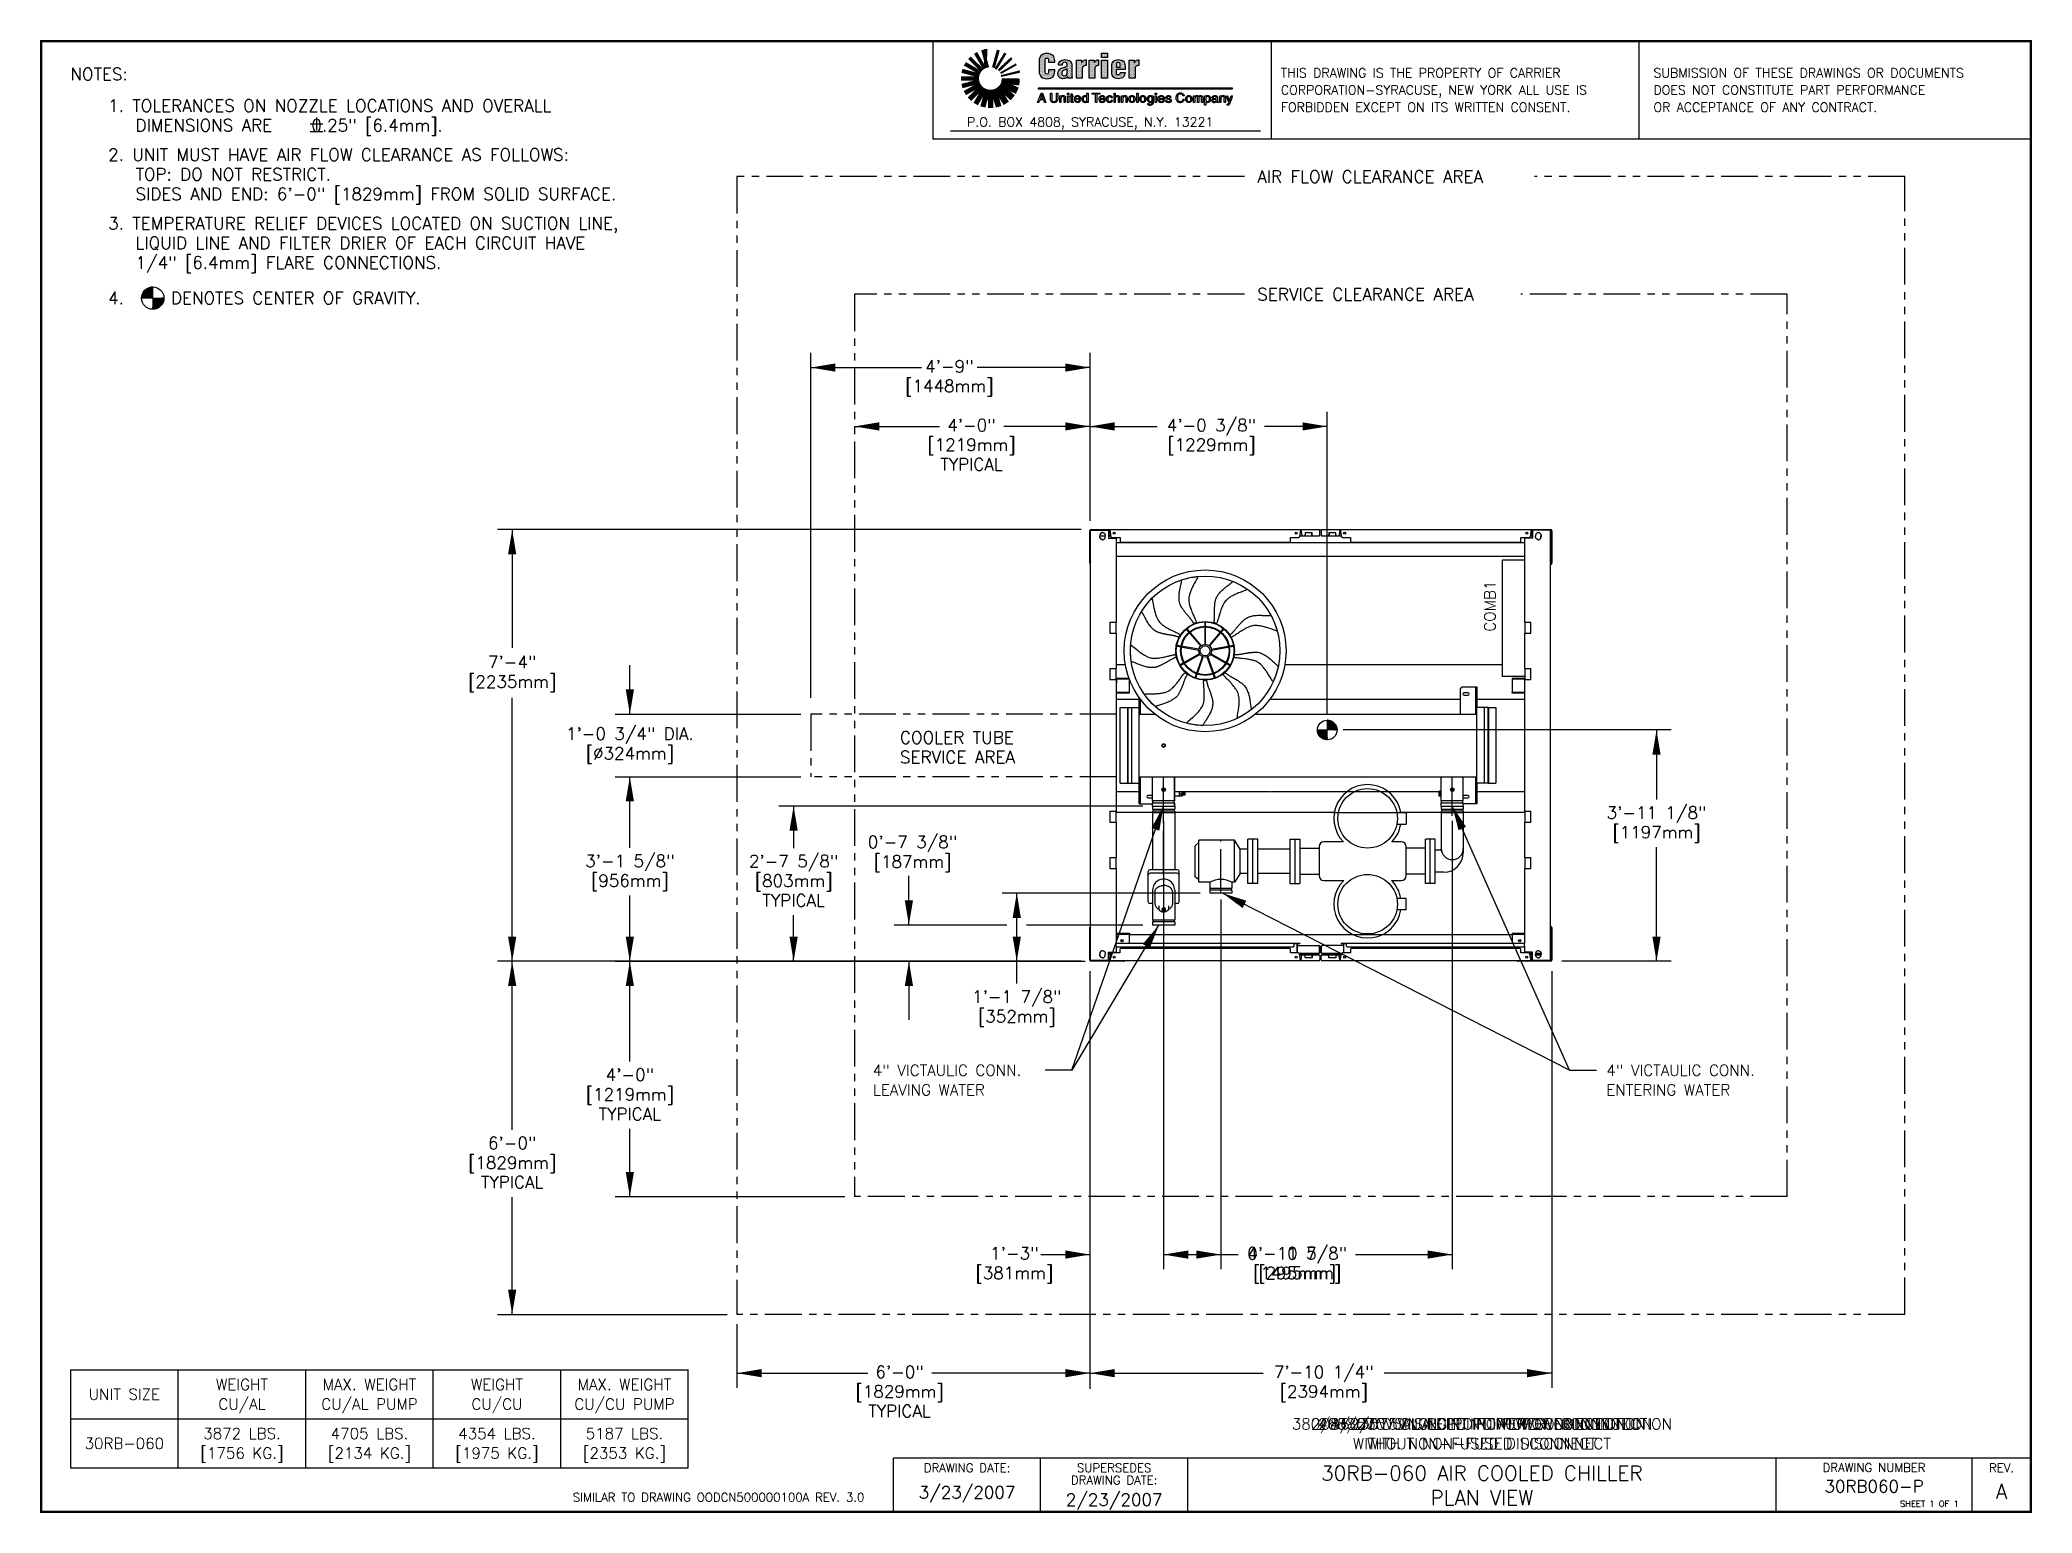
# Model space of a CAD drawing. Extents: x 0 to 406, y 0 to 300.
import ezdxf
from ezdxf.enums import TextEntityAlignment as Align

# ---------------------------------------------------------------- set-up
doc = ezdxf.new("R2010")
doc.units = 0
doc.header["$LTSCALE"] = 12
for name, pattern in [('0', [0]), ('CENTER2', [1.125, 0.75, -0.125, 0.125, -0.125]), ('PHANTOM2', [1.25, 0.625, -0.125, 0.125, -0.125, 0.125, -0.125])]:
    doc.linetypes.add(name, pattern=pattern)
doc.layers.get('0').update_dxf_attribs({"linetype": 'CONTINUOUS'})
for name, color, linetype in [('208-230V-DUAL-PT', 103, 'CONTINUOUS'), ('208-230V-SNGL-PT', 10, 'CONTINUOUS'), ('208-230V-SNGL-PT-W-NFD', 210, 'CONTINUOUS'), ('380-575V-SNGL-PT', 220, '0'), ('380-575V-SNGL-PT-W-NFD', 130, 'CONTINUOUS'), ('380V-DUAL-PT', 72, '0'), ('460-575V-DUAL-PT', 30, '0'), ('DIM-CG', 31, 'CONTINUOUS'), ('DIM-SERV-CLEAR', 120, '0'), ('DIM-UNIT', 3, '0'), ('DIM-WITH-PUMP', 60, '0'), ('DIM-WITHOUT-PUMP', 151, '0'), ('NOTES', 7, '0'), ('SERV-CLEAR', 220, 'CONTINUOUS'), ('TITLEBLK', 7, 'CONTINUOUS'), ('UNIT', 2, 'CONTINUOUS'), ('WEIGHT', 51, 'CONTINUOUS'), ('WITH-PUMP', 21, 'CONTINUOUS'), ('WITHOUT-PUMP', 130, 'CONTINUOUS')]:
    doc.layers.add(name, color=color, linetype=linetype)
doc.styles.add('ROMANS', font='romans', dxfattribs={"height": 0.096})
doc.styles.get("Standard").update_dxf_attribs({"font": 'SIMPLEX.SHX'})

msp = doc.modelspace()

# ---------------------------------------------------------------- texts
at = {"layer": '208-230V-DUAL-PT', "linetype": '0'}
msp.add_text('COMB1', height=2.25, rotation=90, dxfattribs=at).set_placement((295.51, 179.53), align=Align.MIDDLE_LEFT)
for s, p in [('208/230V DUAL POINT POWER CONNECTION', (293.88, 17.95)), ('WITHOUT NON-FUSED DISCONNECT', (293.88, 13.95))]:
    msp.add_text(s, height=2.25, dxfattribs=at).set_placement(p, align=Align.MIDDLE_CENTER)
at = {"layer": '208-230V-SNGL-PT', "linetype": '0'}
msp.add_text('COMB1', height=2.25, rotation=90, dxfattribs=at).set_placement((295.51, 179.53), align=Align.MIDDLE_LEFT)
for s, p in [('208/230V SINGLE POINT POWER CONNECTION', (293.88, 17.95)), ('WITHOUT NON-FUSED DISCONNECT', (293.88, 13.95))]:
    msp.add_text(s, height=2.25, dxfattribs=at).set_placement(p, align=Align.MIDDLE_CENTER)
at = {"layer": '208-230V-SNGL-PT-W-NFD', "linetype": '0'}
msp.add_text('COMB1', height=2.25, rotation=90, dxfattribs=at).set_placement((295.51, 179.53), align=Align.MIDDLE_LEFT)
for s, p in [('208/230V SINGLE POINT POWER CONNECTION', (293.88, 17.95)), ('WITH NON-FUSED DISCONNECT', (293.88, 13.95))]:
    msp.add_text(s, height=2.25, dxfattribs=at).set_placement(p, align=Align.MIDDLE_CENTER)
at = {"layer": '380-575V-SNGL-PT', "linetype": '0'}
msp.add_text('COMB1', height=2.25, rotation=90, dxfattribs=at).set_placement((295.51, 179.53), align=Align.MIDDLE_LEFT)
for s, p in [('380/460/575V SINGLE POINT POWER CONNECTION', (293.88, 17.95)), ('WITHOUT NON-FUSED DISCONNECT', (293.88, 13.95))]:
    msp.add_text(s, height=2.25, dxfattribs=at).set_placement(p, align=Align.MIDDLE_CENTER)
at = {"layer": '380-575V-SNGL-PT-W-NFD', "linetype": '0'}
msp.add_text('COMB1', height=2.25, rotation=90, dxfattribs=at).set_placement((295.51, 179.53), align=Align.MIDDLE_LEFT)
for s, p in [('380/460/575V SINGLE POINT POWER CONNECTION', (293.88, 17.95)), ('WITH NON-FUSED DISCONNECT', (293.88, 13.95))]:
    msp.add_text(s, height=2.25, dxfattribs=at).set_placement(p, align=Align.MIDDLE_CENTER)
at = {"layer": '380V-DUAL-PT', "linetype": '0'}
msp.add_text('COMB1', height=2.25, rotation=90, dxfattribs=at).set_placement((295.51, 179.53), align=Align.MIDDLE_LEFT)
for s, p in [('380V DUAL POINT POWER CONNECTION', (293.88, 17.95)), ('WITHOUT NON-FUSED DISCONNECT', (293.88, 13.95))]:
    msp.add_text(s, height=2.25, dxfattribs=at).set_placement(p, align=Align.MIDDLE_CENTER)
at = {"layer": '460-575V-DUAL-PT', "linetype": '0'}
msp.add_text('COMB1', height=2.25, rotation=90, dxfattribs=at).set_placement((295.51, 179.53), align=Align.MIDDLE_LEFT)
for s, p in [('460/575V DUAL POINT POWER CONNECTION', (293.88, 17.95)), ('WITHOUT NON-FUSED DISCONNECT', (293.88, 13.95))]:
    msp.add_text(s, height=2.25, dxfattribs=at).set_placement(p, align=Align.MIDDLE_CENTER)
at = {"layer": 'DIM-CG'}
msp.add_text('4.     DENOTES CENTER OF GRAVITY.', height=2.5, dxfattribs=at).set_placement((13.69, 247.57), align=Align.MIDDLE_LEFT)
at = {"layer": 'DIM-CG', "linetype": '0'}
for s, p in [('4\'-0 3/8"', (238.72, 221.66)), ('[1229mm]', (238.72, 217.66)), ('3\'-11 1/8"', (329.5, 142.64)), ('[1197mm]', (329.5, 138.64))]:
    msp.add_text(s, height=2.5, dxfattribs=at).set_placement(p, align=Align.MIDDLE_CENTER)
at = {"layer": 'DIM-SERV-CLEAR'}
for s, p in [('4\'-9"', (185.26, 233.66)), ('[1448mm]', (185.26, 229.66)), ('4\'-0"', (189.78, 221.66)), ('[1219mm]', (189.78, 217.66)), ('TYPICAL', (189.78, 213.66)), ('1\'-0 3/4" DIA.', (120.1, 158.72)), ('[%%C324mm]', (120.1, 154.72)), ('3\'-1 5/8"', (120.1, 132.77)), ('[956mm]', (120.1, 128.77)), ('4\'-0"', (120.1, 89.17)), ('[1219mm]', (120.1, 85.17)), ('TYPICAL', (120.1, 81.17)), ('6\'-0"', (96.1, 75.26)), ('[1829mm]', (96.1, 71.26)), ('TYPICAL', (96.1, 67.26)), ('6\'-0"', (175.11, 28.57)), ('[1829mm]', (175.11, 24.57)), ('TYPICAL', (175.11, 20.57))]:
    msp.add_text(s, height=2.5, dxfattribs=at).set_placement(p, align=Align.MIDDLE_CENTER)
at = {"layer": 'DIM-UNIT'}
for s, p in [('[2235mm]', (96.1, 169.36)), ('7\'-4"', (96.1, 173.36)), ('7\'-10 1/4"', (261.62, 28.57)), ('[2394mm]', (261.62, 24.57))]:
    msp.add_text(s, height=2.5, dxfattribs=at).set_placement(p, align=Align.MIDDLE_CENTER)
at = {"layer": 'DIM-WITH-PUMP', "linetype": '0'}
for s, p in [('0\'-7 3/8"', (177.75, 136.64)), ('[187mm]', (177.75, 132.64)), ('1\'-1 7/8"', (199.02, 105.09)), ('[352mm]', (199.02, 101.09)), ('1\'-3"', (198.52, 52.75)), ('0\'-11 5/8"', (256.2, 52.75)), ('[381mm]', (198.52, 48.75)), ('[295mm]', (256.2, 48.75))]:
    msp.add_text(s, height=2.5, dxfattribs=at).set_placement(p, align=Align.MIDDLE_CENTER)
at = {"layer": 'DIM-WITH-PUMP'}
for s, p in [('4" VICTAULIC CONN.', (169.66, 90.08)), ('4" VICTAULIC CONN.', (319.28, 90.08)), ('LEAVING WATER', (169.66, 86.08)), ('ENTERING WATER', (319.28, 86.08))]:
    msp.add_text(s, height=2.25, dxfattribs=at).set_placement(p, align=Align.MIDDLE_LEFT)
at = {"layer": 'DIM-WITHOUT-PUMP'}
for s, p in [('2\'-7 5/8"', (153.5, 132.73)), ('[803mm]', (153.5, 128.73)), ('TYPICAL', (153.5, 124.73))]:
    msp.add_text(s, height=2.5, dxfattribs=at).set_placement(p, align=Align.MIDDLE_CENTER)
for s, p in [('4" VICTAULIC CONN.', (169.66, 90.08)), ('4" VICTAULIC CONN.', (319.28, 90.08)), ('LEAVING WATER', (169.66, 86.08)), ('ENTERING WATER', (319.28, 86.08))]:
    msp.add_text(s, height=2.25, dxfattribs=at).set_placement(p, align=Align.MIDDLE_LEFT)
at = {"layer": 'DIM-WITHOUT-PUMP', "linetype": '0'}
for s, p in [('1\'-3"', (198.52, 52.75)), ('4\'-10 7/8"', (256.2, 52.75)), ('[381mm]', (198.52, 48.75)), ('[1495mm]', (256.2, 48.75))]:
    msp.add_text(s, height=2.5, dxfattribs=at).set_placement(p, align=Align.MIDDLE_CENTER)
at = {"layer": 'NOTES'}
for s, p in [('NOTES:', (6, 292)), ('1. TOLERANCES ON NOZZLE LOCATIONS AND OVERALL', (13.69, 285.57)), ('   DIMENSIONS ARE   0.25" [6.4mm].', (13.69, 281.57)), ('2. UNIT MUST HAVE AIR FLOW CLEARANCE AS FOLLOWS:', (13.69, 275.57)), ('   TOP: DO NOT RESTRICT.', (13.69, 271.57)), ('   SIDES AND END: 6\'-0" [1829mm] FROM SOLID SURFACE.', (13.69, 267.57)), ('3. TEMPERATURE RELIEF DEVICES LOCATED ON SUCTION LINE,', (13.69, 261.57)), ('   LIQUID LINE AND FILTER DRIER OF EACH CIRCUIT HAVE', (13.69, 257.57)), ('   1/4" [6.4mm] FLARE CONNECTIONS.', (13.69, 253.57))]:
    msp.add_text(s, height=2.5, dxfattribs=at).set_placement(p)
at = {"layer": 'SERV-CLEAR', "linetype": '0'}
for s, p in [('AIR FLOW CLEARANCE AREA', (248.08, 272.35)), ('SERVICE CLEARANCE AREA', (248.08, 248.35)), ('COOLER TUBE', (175.19, 157.95)), ('SERVICE AREA', (175.19, 153.95))]:
    msp.add_text(s, height=2.51, dxfattribs=at).set_placement(p, align=Align.MIDDLE_LEFT)
at = {"layer": 'TITLEBLK', "linetype": '0', "style": 'ROMANS'}
for s, p in [('THIS DRAWING IS THE PROPERTY OF CARRIER', (252.88, 293.5)), ('SUBMISSION OF THESE DRAWINGS OR DOCUMENTS', (328.88, 293.5)), ('CORPORATION-SYRACUSE, NEW YORK ALL USE IS', (252.88, 290)), ('DOES NOT CONSTITUTE PART PERFORMANCE', (328.88, 290)), ('FORBIDDEN EXCEPT ON ITS WRITTEN CONSENT.', (252.88, 286.5)), ('OR ACCEPTANCE OF ANY CONTRACT.', (328.88, 286.5)), ('P.O. BOX 4808, SYRACUSE, N.Y. 13221', (188.88, 283.49))]:
    msp.add_text(s, height=1.875, dxfattribs=at).set_placement(p, align=Align.MIDDLE_LEFT)
at = {"layer": 'TITLEBLK', "linetype": '0'}
for s, height, p in [('DRAWING DATE:', 1.75, (188.88, 9)), ('SUPERSEDES', 1.75, (218.88, 9)), ('30RB-060 AIR COOLED CHILLER', 3, (293.88, 7.92)), ('DRAWING NUMBER', 1.75, (373.88, 9.06)), ('REV.', 1.75, (399.88, 9)), ('3/23/2007', 2.5, (188.88, 4)), ('2/23/2007', 2.5, (218.88, 2.5)), ('DRAWING DATE:', 1.75, (218.88, 6.5)), ('PLAN VIEW', 3, (293.88, 2.92)), ('30RB060-P', 2.5, (373.88, 5.25)), ('A', 3, (399.88, 4.21)), ('SIMILAR TO DRAWING OODCN500000100A REV. 3.0', 1.75, (138.2, 3)), ('SHEET 1 OF 1', 1.25, (385.15, 1.68))]:
    msp.add_text(s, height=height, dxfattribs=at).set_placement(p, align=Align.MIDDLE_CENTER)
at = {"layer": 'WEIGHT'}
for s, p in [('UNIT SIZE', (17, 24)), ('WEIGHT', (41, 26)), ('MAX. WEIGHT', (67, 26)), ('WEIGHT', (93, 26)), ('MAX. WEIGHT', (119, 26)), ('CU/AL', (41, 22)), ('CU/AL PUMP', (67, 22)), ('CU/CU', (93, 22)), ('CU/CU PUMP', (119, 22)), ('3872 LBS.', (41, 16)), ('4705 LBS.', (67, 16)), ('4354 LBS.', (93, 16)), ('5187 LBS.', (119, 16)), ('30RB-060', (17, 14)), ('[1756 KG.]', (41, 12)), ('[2134 KG.]', (67, 12)), ('[1975 KG.]', (93, 12)), ('[2353 KG.]', (119, 12))]:
    msp.add_text(s, height=2.25, dxfattribs=at).set_placement(p, align=Align.MIDDLE_CENTER)

# ---------------------------------------------------------------- blocks, each defined once
blk = doc.blocks.new('*X1')
at = {"color": 0}
for p, q in [((280.38, 53.53), (280.38, 53.53)), ((280.38, 53.27), (280.38, 53.27)), ((280.38, 53), (280.38, 53)), ((280.41, 53.7), (280.41, 53.7)), ((280.41, 53.43), (280.41, 53.43)), ((280.41, 53.17), (280.41, 53.17)), ((280.41, 52.9), (280.41, 52.9)), ((280.45, 53.6), (280.45, 53.6)), ((280.45, 53.33), (280.45, 53.33)), ((280.45, 53.07), (280.45, 53.07)), ((280.45, 52.8), (280.45, 52.8)), ((280.48, 53.76), (280.48, 53.76)), ((280.48, 53.5), (280.48, 53.5)), ((280.48, 53.23), (280.48, 53.23)), ((280.48, 52.97), (280.48, 52.97)), ((280.51, 53.93), (280.51, 53.93)), ((280.51, 53.66), (280.51, 53.66)), ((280.51, 53.4), (280.51, 53.4)), ((280.51, 53.13), (280.51, 53.13)), ((280.51, 52.87), (280.51, 52.87)), ((280.54, 53.83), (280.54, 53.83)), ((280.54, 53.56), (280.54, 53.56)), ((280.54, 53.3), (280.54, 53.3)), ((280.54, 53.03), (280.54, 53.03)), ((280.54, 52.77), (280.54, 52.77)), ((280.58, 53.99), (280.58, 53.99)), ((280.58, 53.73), (280.58, 53.73)), ((280.58, 53.46), (280.58, 53.46)), ((280.58, 53.2), (280.58, 53.2)), ((280.58, 52.93), (280.58, 52.93)), ((280.61, 53.89), (280.61, 53.89)), ((280.61, 53.63), (280.61, 53.63)), ((280.61, 53.36), (280.61, 53.36)), ((280.61, 53.1), (280.61, 53.1)), ((280.61, 52.83), (280.61, 52.83)), ((280.64, 54.06), (280.64, 54.06)), ((280.64, 53.8), (280.64, 53.8)), ((280.64, 53.53), (280.64, 53.53)), ((280.64, 53.27), (280.64, 53.27)), ((280.64, 53), (280.64, 53)), ((280.68, 53.96), (280.68, 53.96)), ((280.68, 53.7), (280.68, 53.7)), ((280.68, 53.43), (280.68, 53.43)), ((280.68, 53.17), (280.68, 53.17)), ((280.68, 52.9), (280.68, 52.9)), ((280.71, 54.13), (280.71, 54.13)), ((280.71, 53.86), (280.71, 53.86)), ((280.71, 53.6), (280.71, 53.6)), ((280.71, 53.33), (280.71, 53.33)), ((280.71, 53.07), (280.71, 53.07)), ((280.71, 52.8), (280.71, 52.8)), ((280.74, 54.03), (280.74, 54.03)), ((280.74, 53.76), (280.74, 53.76)), ((280.74, 53.5), (280.74, 53.5)), ((280.74, 53.23), (280.74, 53.23)), ((280.74, 52.97), (280.74, 52.97)), ((280.78, 53.93), (280.78, 53.93)), ((280.78, 53.66), (280.78, 53.66)), ((280.78, 53.4), (280.78, 53.4)), ((280.78, 53.13), (280.78, 53.13)), ((280.78, 52.87), (280.78, 52.87)), ((280.81, 54.09), (280.81, 54.09)), ((280.81, 53.83), (280.81, 53.83)), ((280.81, 53.56), (280.81, 53.56)), ((280.81, 53.3), (280.81, 53.3)), ((280.81, 53.03), (280.81, 53.03)), ((280.81, 52.77), (280.81, 52.77)), ((280.84, 53.99), (280.84, 53.99)), ((280.84, 53.73), (280.84, 53.73)), ((280.84, 53.46), (280.84, 53.46)), ((280.84, 53.2), (280.84, 53.2)), ((280.84, 52.93), (280.84, 52.93)), ((280.88, 54.16), (280.88, 54.16)), ((280.88, 53.89), (280.88, 53.89)), ((280.88, 53.63), (280.88, 53.63)), ((280.88, 53.36), (280.88, 53.36)), ((280.88, 53.1), (280.88, 53.1)), ((280.88, 52.83), (280.88, 52.83)), ((280.91, 54.06), (280.91, 54.06)), ((280.91, 53.8), (280.91, 53.8)), ((280.91, 53.53), (280.91, 53.53)), ((280.91, 53.27), (280.91, 53.27)), ((280.91, 53), (280.91, 53)), ((280.94, 54.23), (280.94, 54.23)), ((280.94, 53.96), (280.94, 53.96)), ((280.94, 53.7), (280.94, 53.7)), ((280.94, 53.43), (280.94, 53.43)), ((280.94, 53.17), (280.94, 53.17)), ((280.94, 52.9), (280.94, 52.9)), ((280.98, 54.13), (280.98, 54.13)), ((280.98, 53.86), (280.98, 53.86)), ((280.98, 53.6), (280.98, 53.6)), ((280.98, 53.33), (280.98, 53.33)), ((280.98, 53.07), (280.98, 53.07)), ((280.98, 52.8), (280.98, 52.8)), ((281.01, 54.03), (281.01, 54.03)), ((281.01, 53.76), (281.01, 53.76)), ((281.01, 53.5), (281.01, 53.5)), ((281.01, 53.23), (281.01, 53.23)), ((281.01, 52.97), (281.01, 52.97)), ((281.04, 54.19), (281.04, 54.19)), ((281.04, 53.93), (281.04, 53.93)), ((281.04, 53.66), (281.04, 53.66)), ((281.04, 53.4), (281.04, 53.4)), ((281.04, 53.13), (281.04, 53.13)), ((281.04, 52.87), (281.04, 52.87)), ((281.07, 54.09), (281.07, 54.09)), ((281.07, 53.83), (281.07, 53.83)), ((281.07, 53.03), (281.07, 53.03)), ((281.11, 54.26), (281.11, 54.26)), ((281.11, 53.99), (281.11, 53.99)), ((281.11, 53.2), (281.11, 53.2)), ((281.11, 52.93), (281.11, 52.93)), ((281.14, 54.16), (281.14, 54.16)), ((281.14, 53.89), (281.14, 53.89)), ((281.14, 53.1), (281.14, 53.1)), ((281.17, 54.06), (281.17, 54.06)), ((281.17, 53), (281.17, 53)), ((281.21, 54.23), (281.21, 54.23)), ((281.21, 53.96), (281.21, 53.96)), ((281.21, 53.17), (281.21, 53.17)), ((281.21, 52.9), (281.21, 52.9)), ((281.24, 54.13), (281.24, 54.13)), ((281.24, 53.07), (281.24, 53.07)), ((281.27, 54.29), (281.27, 54.29)), ((281.27, 54.03), (281.27, 54.03)), ((281.27, 52.97), (281.27, 52.97)), ((281.31, 54.19), (281.31, 54.19)), ((281.31, 53.93), (281.31, 53.93)), ((281.31, 53.13), (281.31, 53.13)), ((281.31, 52.87), (281.31, 52.87)), ((281.34, 54.09), (281.34, 54.09)), ((281.34, 53.03), (281.34, 53.03)), ((281.37, 54.26), (281.37, 54.26)), ((281.37, 53.99), (281.37, 53.99)), ((281.37, 53.2), (281.37, 53.2)), ((281.37, 52.93), (281.37, 52.93)), ((281.41, 54.16), (281.41, 54.16)), ((281.41, 53.89), (281.41, 53.89)), ((281.41, 53.1), (281.41, 53.1)), ((281.44, 54.06), (281.44, 54.06)), ((281.44, 53), (281.44, 53)), ((281.47, 54.23), (281.47, 54.23)), ((281.47, 53.96), (281.47, 53.96)), ((281.47, 53.17), (281.47, 53.17)), ((281.47, 52.9), (281.47, 52.9)), ((281.51, 54.13), (281.51, 54.13)), ((281.51, 53.86), (281.51, 53.86)), ((281.51, 53.07), (281.51, 53.07)), ((281.54, 54.29), (281.54, 54.29)), ((281.54, 54.03), (281.54, 54.03)), ((281.54, 52.97), (281.54, 52.97)), ((281.57, 54.19), (281.57, 54.19)), ((281.57, 53.93), (281.57, 53.93)), ((281.57, 53.13), (281.57, 53.13)), ((281.57, 52.87), (281.57, 52.87)), ((281.61, 54.09), (281.61, 54.09)), ((281.61, 53.83), (281.61, 53.83)), ((281.61, 53.56), (281.61, 53.56)), ((281.61, 53.3), (281.61, 53.3)), ((281.61, 53.03), (281.61, 53.03)), ((281.64, 54.26), (281.64, 54.26)), ((281.64, 53.99), (281.64, 53.99)), ((281.64, 53.73), (281.64, 53.73)), ((281.64, 53.46), (281.64, 53.46)), ((281.64, 53.2), (281.64, 53.2)), ((281.64, 52.93), (281.64, 52.93)), ((281.67, 54.16), (281.67, 54.16)), ((281.67, 53.89), (281.67, 53.89)), ((281.67, 53.63), (281.67, 53.63)), ((281.67, 53.36), (281.67, 53.36)), ((281.67, 53.1), (281.67, 53.1)), ((281.7, 54.06), (281.7, 54.06)), ((281.7, 53.8), (281.7, 53.8)), ((281.7, 53.53), (281.7, 53.53)), ((281.7, 53.27), (281.7, 53.27)), ((281.7, 53), (281.7, 53)), ((281.74, 54.23), (281.74, 54.23)), ((281.74, 53.96), (281.74, 53.96)), ((281.74, 53.7), (281.74, 53.7)), ((281.74, 53.43), (281.74, 53.43)), ((281.74, 53.17), (281.74, 53.17)), ((281.74, 52.9), (281.74, 52.9)), ((281.77, 54.13), (281.77, 54.13)), ((281.77, 53.86), (281.77, 53.86)), ((281.77, 53.6), (281.77, 53.6)), ((281.77, 53.33), (281.77, 53.33)), ((281.77, 53.07), (281.77, 53.07)), ((281.8, 54.03), (281.8, 54.03)), ((281.8, 53.76), (281.8, 53.76)), ((281.8, 53.5), (281.8, 53.5)), ((281.8, 53.23), (281.8, 53.23)), ((281.8, 52.97), (281.8, 52.97)), ((281.84, 54.19), (281.84, 54.19)), ((281.84, 53.93), (281.84, 53.93)), ((281.84, 53.66), (281.84, 53.66)), ((281.84, 53.4), (281.84, 53.4)), ((281.84, 53.13), (281.84, 53.13)), ((281.84, 52.87), (281.84, 52.87)), ((281.87, 54.09), (281.87, 54.09)), ((281.87, 53.83), (281.87, 53.83)), ((281.87, 53.56), (281.87, 53.56)), ((281.87, 53.3), (281.87, 53.3)), ((281.87, 53.03), (281.87, 53.03)), ((281.9, 53.99), (281.9, 53.99)), ((281.9, 53.73), (281.9, 53.73)), ((281.9, 53.46), (281.9, 53.46)), ((281.9, 53.2), (281.9, 53.2)), ((281.9, 52.93), (281.9, 52.93)), ((281.94, 54.16), (281.94, 54.16)), ((281.94, 53.89), (281.94, 53.89)), ((281.94, 53.63), (281.94, 53.63)), ((281.94, 53.36), (281.94, 53.36)), ((281.94, 53.1), (281.94, 53.1)), ((281.97, 54.06), (281.97, 54.06)), ((281.97, 53.8), (281.97, 53.8)), ((281.97, 53.53), (281.97, 53.53)), ((281.97, 53.27), (281.97, 53.27)), ((281.97, 53), (281.97, 53)), ((282, 53.96), (282, 53.96)), ((282, 53.7), (282, 53.7)), ((282, 53.43), (282, 53.43)), ((282, 53.17), (282, 53.17)), ((282, 52.9), (282, 52.9)), ((282.04, 53.86), (282.04, 53.86)), ((282.04, 53.6), (282.04, 53.6)), ((282.04, 53.33), (282.04, 53.33)), ((282.04, 53.07), (282.04, 53.07)), ((282.07, 54.03), (282.07, 54.03)), ((282.07, 53.76), (282.07, 53.76)), ((282.07, 53.5), (282.07, 53.5)), ((282.07, 53.23), (282.07, 53.23)), ((282.07, 52.97), (282.07, 52.97)), ((282.1, 53.93), (282.1, 53.93)), ((282.1, 53.66), (282.1, 53.66)), ((282.1, 53.4), (282.1, 53.4)), ((282.1, 53.13), (282.1, 53.13)), ((282.1, 52.87), (282.1, 52.87)), ((282.14, 53.83), (282.14, 53.83)), ((282.14, 53.56), (282.14, 53.56)), ((282.14, 53.3), (282.14, 53.3)), ((282.14, 53.03), (282.14, 53.03)), ((282.17, 53.73), (282.17, 53.73)), ((282.17, 53.46), (282.17, 53.46)), ((282.17, 53.2), (282.17, 53.2)), ((282.17, 52.93), (282.17, 52.93)), ((282.2, 53.63), (282.2, 53.63)), ((282.2, 53.36), (282.2, 53.36)), ((282.2, 53.1), (282.2, 53.1)), ((282.24, 53.8), (282.24, 53.8)), ((282.24, 53.53), (282.24, 53.53)), ((282.24, 53.27), (282.24, 53.27)), ((282.24, 53), (282.24, 53)), ((282.27, 53.7), (282.27, 53.7)), ((282.27, 53.43), (282.27, 53.43)), ((282.27, 53.17), (282.27, 53.17)), ((282.27, 52.9), (282.27, 52.9)), ((282.3, 53.33), (282.3, 53.33)), ((282.3, 53.07), (282.3, 53.07)), ((280.38, 52.73), (280.38, 52.73)), ((280.38, 52.47), (280.38, 52.47)), ((280.38, 52.2), (280.38, 52.2)), ((280.41, 52.64), (280.41, 52.64)), ((280.41, 52.37), (280.41, 52.37)), ((280.41, 52.1), (280.41, 52.1)), ((280.45, 52.54), (280.45, 52.54)), ((280.45, 52.27), (280.45, 52.27)), ((280.45, 52.01), (280.45, 52.01)), ((280.48, 52.7), (280.48, 52.7)), ((280.48, 52.44), (280.48, 52.44)), ((280.48, 52.17), (280.48, 52.17)), ((280.51, 52.6), (280.51, 52.6)), ((280.51, 52.34), (280.51, 52.34)), ((280.51, 52.07), (280.51, 52.07)), ((280.54, 52.5), (280.54, 52.5)), ((280.54, 52.24), (280.54, 52.24)), ((280.54, 51.97), (280.54, 51.97)), ((280.58, 52.67), (280.58, 52.67)), ((280.58, 52.4), (280.58, 52.4)), ((280.58, 52.14), (280.58, 52.14)), ((280.58, 51.87), (280.58, 51.87)), ((280.61, 52.57), (280.61, 52.57)), ((280.61, 52.3), (280.61, 52.3)), ((280.61, 52.04), (280.61, 52.04)), ((280.61, 51.77), (280.61, 51.77)), ((280.64, 52.73), (280.64, 52.73)), ((280.64, 52.47), (280.64, 52.47)), ((280.64, 52.2), (280.64, 52.2)), ((280.64, 51.94), (280.64, 51.94)), ((280.68, 52.64), (280.68, 52.64)), ((280.68, 52.37), (280.68, 52.37)), ((280.68, 52.1), (280.68, 52.1)), ((280.68, 51.84), (280.68, 51.84)), ((280.71, 52.54), (280.71, 52.54)), ((280.71, 52.27), (280.71, 52.27)), ((280.71, 52.01), (280.71, 52.01)), ((280.71, 51.74), (280.71, 51.74)), ((280.74, 52.7), (280.74, 52.7)), ((280.74, 52.44), (280.74, 52.44)), ((280.74, 52.17), (280.74, 52.17)), ((280.74, 51.91), (280.74, 51.91)), ((280.78, 52.6), (280.78, 52.6)), ((280.78, 52.34), (280.78, 52.34)), ((280.78, 52.07), (280.78, 52.07)), ((280.78, 51.81), (280.78, 51.81)), ((280.81, 52.5), (280.81, 52.5)), ((280.81, 52.24), (280.81, 52.24)), ((280.81, 51.97), (280.81, 51.97)), ((280.81, 51.71), (280.81, 51.71)), ((280.84, 52.67), (280.84, 52.67)), ((280.84, 52.4), (280.84, 52.4)), ((280.84, 52.14), (280.84, 52.14)), ((280.84, 51.87), (280.84, 51.87)), ((280.84, 51.61), (280.84, 51.61)), ((280.88, 52.57), (280.88, 52.57)), ((280.88, 52.3), (280.88, 52.3)), ((280.88, 52.04), (280.88, 52.04)), ((280.88, 51.77), (280.88, 51.77)), ((280.91, 52.73), (280.91, 52.73)), ((280.91, 52.47), (280.91, 52.47)), ((280.91, 52.2), (280.91, 52.2)), ((280.91, 51.94), (280.91, 51.94)), ((280.91, 51.67), (280.91, 51.67)), ((280.94, 52.64), (280.94, 52.64)), ((280.94, 52.37), (280.94, 52.37)), ((280.94, 52.1), (280.94, 52.1)), ((280.94, 51.84), (280.94, 51.84)), ((280.94, 51.57), (280.94, 51.57)), ((280.98, 52.54), (280.98, 52.54)), ((280.98, 52.27), (280.98, 52.27)), ((280.98, 52.01), (280.98, 52.01)), ((280.98, 51.74), (280.98, 51.74)), ((281.01, 52.7), (281.01, 52.7)), ((281.01, 52.44), (281.01, 52.44)), ((281.01, 52.17), (281.01, 52.17)), ((281.01, 51.91), (281.01, 51.91)), ((281.01, 51.64), (281.01, 51.64)), ((281.04, 52.6), (281.04, 52.6)), ((281.04, 52.34), (281.04, 52.34)), ((281.04, 52.07), (281.04, 52.07)), ((281.04, 51.81), (281.04, 51.81)), ((281.04, 51.54), (281.04, 51.54)), ((281.07, 51.97), (281.07, 51.97)), ((281.07, 51.71), (281.07, 51.71)), ((281.11, 52.14), (281.11, 52.14)), ((281.11, 51.87), (281.11, 51.87)), ((281.11, 51.61), (281.11, 51.61)), ((281.14, 52.04), (281.14, 52.04)), ((281.14, 51.77), (281.14, 51.77)), ((281.17, 51.94), (281.17, 51.94)), ((281.17, 51.67), (281.17, 51.67)), ((281.21, 51.84), (281.21, 51.84)), ((281.21, 51.57), (281.21, 51.57)), ((281.24, 52.01), (281.24, 52.01)), ((281.24, 51.74), (281.24, 51.74)), ((281.27, 51.91), (281.27, 51.91)), ((281.27, 51.64), (281.27, 51.64)), ((281.31, 52.07), (281.31, 52.07)), ((281.31, 51.81), (281.31, 51.81)), ((281.31, 51.54), (281.31, 51.54)), ((281.34, 51.97), (281.34, 51.97)), ((281.34, 51.71), (281.34, 51.71)), ((281.37, 51.87), (281.37, 51.87)), ((281.37, 51.61), (281.37, 51.61)), ((281.41, 52.04), (281.41, 52.04)), ((281.41, 51.77), (281.41, 51.77)), ((281.44, 51.94), (281.44, 51.94)), ((281.44, 51.67), (281.44, 51.67)), ((281.47, 52.1), (281.47, 52.1)), ((281.47, 51.84), (281.47, 51.84)), ((281.47, 51.57), (281.47, 51.57)), ((281.51, 52.01), (281.51, 52.01)), ((281.51, 51.74), (281.51, 51.74)), ((281.54, 52.17), (281.54, 52.17)), ((281.54, 51.91), (281.54, 51.91)), ((281.54, 51.64), (281.54, 51.64)), ((281.57, 52.07), (281.57, 52.07)), ((281.57, 51.81), (281.57, 51.81)), ((281.57, 51.54), (281.57, 51.54)), ((281.61, 52.24), (281.61, 52.24)), ((281.61, 51.97), (281.61, 51.97)), ((281.61, 51.71), (281.61, 51.71)), ((281.64, 52.4), (281.64, 52.4)), ((281.64, 52.14), (281.64, 52.14)), ((281.64, 51.87), (281.64, 51.87)), ((281.64, 51.61), (281.64, 51.61)), ((281.67, 52.3), (281.67, 52.3)), ((281.67, 52.04), (281.67, 52.04)), ((281.67, 51.77), (281.67, 51.77)), ((281.7, 52.2), (281.7, 52.2)), ((281.7, 51.94), (281.7, 51.94)), ((281.7, 51.67), (281.7, 51.67)), ((281.74, 52.37), (281.74, 52.37)), ((281.74, 52.1), (281.74, 52.1)), ((281.74, 51.84), (281.74, 51.84)), ((281.74, 51.57), (281.74, 51.57)), ((281.77, 52.27), (281.77, 52.27)), ((281.77, 52.01), (281.77, 52.01)), ((281.77, 51.74), (281.77, 51.74)), ((281.8, 52.17), (281.8, 52.17)), ((281.8, 51.91), (281.8, 51.91)), ((281.8, 51.64), (281.8, 51.64)), ((281.84, 52.34), (281.84, 52.34)), ((281.84, 52.07), (281.84, 52.07)), ((281.84, 51.81), (281.84, 51.81)), ((281.87, 52.24), (281.87, 52.24)), ((281.87, 51.97), (281.87, 51.97)), ((281.87, 51.71), (281.87, 51.71)), ((281.9, 52.4), (281.9, 52.4)), ((281.9, 52.14), (281.9, 52.14)), ((281.9, 51.87), (281.9, 51.87)), ((281.94, 52.3), (281.94, 52.3)), ((281.94, 52.04), (281.94, 52.04)), ((281.94, 51.77), (281.94, 51.77)), ((281.97, 52.2), (281.97, 52.2)), ((281.97, 51.94), (281.97, 51.94)), ((282, 52.37), (282, 52.37)), ((282, 52.1), (282, 52.1)), ((282, 51.84), (282, 51.84)), ((282.04, 52.27), (282.04, 52.27)), ((282.04, 52.01), (282.04, 52.01)), ((282.04, 51.74), (282.04, 51.74)), ((282.07, 52.17), (282.07, 52.17)), ((282.07, 51.91), (282.07, 51.91)), ((282.1, 52.34), (282.1, 52.34)), ((282.1, 52.07), (282.1, 52.07)), ((282.1, 51.81), (282.1, 51.81)), ((282.14, 52.24), (282.14, 52.24)), ((282.14, 51.97), (282.14, 51.97)), ((282.17, 52.4), (282.17, 52.4)), ((282.17, 52.14), (282.17, 52.14)), ((282.2, 52.3), (282.2, 52.3)), ((282.2, 52.04), (282.2, 52.04)), ((282.24, 52.2), (282.24, 52.2)), ((282.27, 52.37), (282.27, 52.37))]:
    blk.add_line(p, q, dxfattribs=at)
blk = doc.blocks.new('*X4')
at = {"color": 0}
for p, q in [((269.71, 54.26), (269.71, 54.26)), ((269.71, 53.99), (269.71, 53.99)), ((269.71, 53.73), (269.71, 53.73)), ((269.71, 53.46), (269.71, 53.46)), ((269.71, 53.2), (269.71, 53.2)), ((269.71, 52.93), (269.71, 52.93)), ((269.74, 54.43), (269.74, 54.43)), ((269.74, 54.16), (269.74, 54.16)), ((269.74, 53.89), (269.74, 53.89)), ((269.74, 53.63), (269.74, 53.63)), ((269.74, 53.36), (269.74, 53.36)), ((269.74, 53.1), (269.74, 53.1)), ((269.74, 52.83), (269.74, 52.83)), ((269.77, 54.59), (269.77, 54.59)), ((269.77, 54.33), (269.77, 54.33)), ((269.77, 54.06), (269.77, 54.06)), ((269.77, 53.8), (269.77, 53.8)), ((269.77, 53.53), (269.77, 53.53)), ((269.77, 53.27), (269.77, 53.27)), ((269.77, 53), (269.77, 53)), ((269.81, 54.49), (269.81, 54.49)), ((269.81, 54.23), (269.81, 54.23)), ((269.81, 53.96), (269.81, 53.96)), ((269.81, 53.7), (269.81, 53.7)), ((269.81, 53.43), (269.81, 53.43)), ((269.81, 53.17), (269.81, 53.17)), ((269.81, 52.9), (269.81, 52.9)), ((269.84, 54.66), (269.84, 54.66)), ((269.84, 54.39), (269.84, 54.39)), ((269.84, 54.13), (269.84, 54.13)), ((269.84, 53.86), (269.84, 53.86)), ((269.84, 53.6), (269.84, 53.6)), ((269.84, 53.33), (269.84, 53.33)), ((269.84, 53.07), (269.84, 53.07)), ((269.84, 52.8), (269.84, 52.8)), ((269.87, 54.56), (269.87, 54.56)), ((269.87, 54.29), (269.87, 54.29)), ((269.87, 54.03), (269.87, 54.03)), ((269.87, 53.76), (269.87, 53.76)), ((269.87, 53.5), (269.87, 53.5)), ((269.87, 53.23), (269.87, 53.23)), ((269.87, 52.97), (269.87, 52.97)), ((269.9, 54.72), (269.9, 54.72)), ((269.9, 54.46), (269.9, 54.46)), ((269.9, 54.19), (269.9, 54.19)), ((269.9, 53.93), (269.9, 53.93)), ((269.9, 53.66), (269.9, 53.66)), ((269.9, 53.4), (269.9, 53.4)), ((269.9, 53.13), (269.9, 53.13)), ((269.9, 52.87), (269.9, 52.87)), ((269.94, 54.89), (269.94, 54.89)), ((269.94, 54.62), (269.94, 54.62)), ((269.94, 54.36), (269.94, 54.36)), ((269.94, 54.09), (269.94, 54.09)), ((269.94, 53.83), (269.94, 53.83)), ((269.94, 53.56), (269.94, 53.56)), ((269.94, 53.3), (269.94, 53.3)), ((269.94, 53.03), (269.94, 53.03)), ((269.94, 52.77), (269.94, 52.77)), ((269.97, 54.79), (269.97, 54.79)), ((269.97, 54.52), (269.97, 54.52)), ((269.97, 54.26), (269.97, 54.26)), ((269.97, 53.99), (269.97, 53.99)), ((269.97, 53.73), (269.97, 53.73)), ((269.97, 53.46), (269.97, 53.46)), ((269.97, 53.2), (269.97, 53.2)), ((269.97, 52.93), (269.97, 52.93)), ((270, 54.96), (270, 54.96)), ((270, 54.69), (270, 54.69)), ((270, 54.43), (270, 54.43)), ((270, 54.16), (270, 54.16)), ((270, 53.89), (270, 53.89)), ((270, 53.63), (270, 53.63)), ((270, 53.36), (270, 53.36)), ((270, 53.1), (270, 53.1)), ((270, 52.83), (270, 52.83)), ((270.04, 54.86), (270.04, 54.86)), ((270.04, 54.59), (270.04, 54.59)), ((270.04, 54.33), (270.04, 54.33)), ((270.04, 54.06), (270.04, 54.06)), ((270.04, 53.8), (270.04, 53.8)), ((270.04, 53.53), (270.04, 53.53)), ((270.04, 53.27), (270.04, 53.27)), ((270.04, 53), (270.04, 53)), ((270.07, 54.76), (270.07, 54.76)), ((270.07, 54.49), (270.07, 54.49)), ((270.07, 54.23), (270.07, 54.23)), ((270.07, 53.96), (270.07, 53.96)), ((270.07, 53.7), (270.07, 53.7)), ((270.07, 53.43), (270.07, 53.43)), ((270.07, 53.17), (270.07, 53.17)), ((270.07, 52.9), (270.07, 52.9)), ((270.1, 54.92), (270.1, 54.92)), ((270.1, 54.66), (270.1, 54.66)), ((270.1, 54.39), (270.1, 54.39)), ((270.1, 54.13), (270.1, 54.13)), ((270.1, 53.86), (270.1, 53.86)), ((270.1, 53.6), (270.1, 53.6)), ((270.1, 53.33), (270.1, 53.33)), ((270.1, 53.07), (270.1, 53.07)), ((270.1, 52.8), (270.1, 52.8)), ((270.14, 54.82), (270.14, 54.82)), ((270.14, 54.56), (270.14, 54.56)), ((270.14, 54.29), (270.14, 54.29)), ((270.14, 54.03), (270.14, 54.03)), ((270.14, 53.76), (270.14, 53.76)), ((270.14, 53.5), (270.14, 53.5)), ((270.14, 53.23), (270.14, 53.23)), ((270.14, 52.97), (270.14, 52.97)), ((270.17, 54.99), (270.17, 54.99)), ((270.17, 54.72), (270.17, 54.72)), ((270.17, 54.46), (270.17, 54.46)), ((270.17, 54.19), (270.17, 54.19)), ((270.17, 53.93), (270.17, 53.93)), ((270.17, 53.66), (270.17, 53.66)), ((270.17, 53.4), (270.17, 53.4)), ((270.17, 53.13), (270.17, 53.13)), ((270.17, 52.87), (270.17, 52.87)), ((270.2, 54.89), (270.2, 54.89)), ((270.2, 54.62), (270.2, 54.62)), ((270.2, 54.36), (270.2, 54.36)), ((270.2, 54.09), (270.2, 54.09)), ((270.2, 53.83), (270.2, 53.83)), ((270.2, 53.56), (270.2, 53.56)), ((270.2, 53.3), (270.2, 53.3)), ((270.2, 53.03), (270.2, 53.03)), ((270.2, 52.77), (270.2, 52.77)), ((270.24, 55.05), (270.24, 55.05)), ((270.24, 54.79), (270.24, 54.79)), ((270.24, 54.52), (270.24, 54.52)), ((270.24, 54.26), (270.24, 54.26)), ((270.24, 53.99), (270.24, 53.99)), ((270.24, 53.73), (270.24, 53.73)), ((270.24, 53.46), (270.24, 53.46)), ((270.24, 53.2), (270.24, 53.2)), ((270.24, 52.93), (270.24, 52.93)), ((270.27, 54.96), (270.27, 54.96)), ((270.27, 54.69), (270.27, 54.69)), ((270.27, 54.43), (270.27, 54.43)), ((270.27, 54.16), (270.27, 54.16)), ((270.27, 53.89), (270.27, 53.89)), ((270.27, 53.63), (270.27, 53.63)), ((270.27, 53.36), (270.27, 53.36)), ((270.27, 53.1), (270.27, 53.1)), ((270.27, 52.83), (270.27, 52.83)), ((270.3, 55.12), (270.3, 55.12)), ((270.3, 54.86), (270.3, 54.86)), ((270.3, 54.59), (270.3, 54.59)), ((270.3, 54.33), (270.3, 54.33)), ((270.3, 54.06), (270.3, 54.06)), ((270.3, 53.8), (270.3, 53.8)), ((270.3, 53.53), (270.3, 53.53)), ((270.3, 53.27), (270.3, 53.27)), ((270.3, 53), (270.3, 53)), ((270.34, 55.02), (270.34, 55.02)), ((270.34, 54.76), (270.34, 54.76)), ((270.34, 54.49), (270.34, 54.49)), ((270.34, 54.23), (270.34, 54.23)), ((270.34, 53.96), (270.34, 53.96)), ((270.34, 53.7), (270.34, 53.7)), ((270.34, 53.43), (270.34, 53.43)), ((270.34, 53.17), (270.34, 53.17)), ((270.34, 52.9), (270.34, 52.9)), ((270.37, 54.92), (270.37, 54.92)), ((270.37, 54.66), (270.37, 54.66)), ((270.37, 54.39), (270.37, 54.39)), ((270.37, 54.13), (270.37, 54.13)), ((270.37, 53.86), (270.37, 53.86)), ((270.37, 53.6), (270.37, 53.6)), ((270.37, 53.33), (270.37, 53.33)), ((270.37, 53.07), (270.37, 53.07)), ((270.37, 52.8), (270.37, 52.8)), ((270.4, 55.09), (270.4, 55.09)), ((270.4, 54.82), (270.4, 54.82)), ((270.4, 54.56), (270.4, 54.56)), ((270.4, 54.29), (270.4, 54.29)), ((270.4, 54.03), (270.4, 54.03)), ((270.4, 53.76), (270.4, 53.76)), ((270.4, 53.5), (270.4, 53.5)), ((270.4, 53.23), (270.4, 53.23)), ((270.4, 52.97), (270.4, 52.97)), ((270.44, 54.99), (270.44, 54.99)), ((270.44, 54.72), (270.44, 54.72)), ((270.44, 54.46), (270.44, 54.46)), ((270.44, 54.19), (270.44, 54.19)), ((270.44, 53.93), (270.44, 53.93)), ((270.44, 53.66), (270.44, 53.66)), ((270.44, 53.4), (270.44, 53.4)), ((270.44, 53.13), (270.44, 53.13)), ((270.44, 52.87), (270.44, 52.87)), ((270.47, 55.15), (270.47, 55.15)), ((270.47, 54.89), (270.47, 54.89)), ((270.47, 54.62), (270.47, 54.62)), ((270.47, 54.36), (270.47, 54.36)), ((270.47, 54.09), (270.47, 54.09)), ((270.47, 53.83), (270.47, 53.83)), ((270.47, 53.56), (270.47, 53.56)), ((270.47, 53.3), (270.47, 53.3)), ((270.47, 53.03), (270.47, 53.03)), ((270.47, 52.77), (270.47, 52.77)), ((270.5, 55.05), (270.5, 55.05)), ((270.5, 54.79), (270.5, 54.79)), ((270.5, 54.52), (270.5, 54.52)), ((270.5, 54.26), (270.5, 54.26)), ((270.5, 53.99), (270.5, 53.99)), ((270.5, 53.73), (270.5, 53.73)), ((270.5, 53.46), (270.5, 53.46)), ((270.5, 53.2), (270.5, 53.2)), ((270.5, 52.93), (270.5, 52.93)), ((270.53, 54.96), (270.53, 54.96)), ((270.53, 54.69), (270.53, 54.69)), ((270.53, 54.43), (270.53, 54.43)), ((270.53, 54.16), (270.53, 54.16)), ((270.53, 53.89), (270.53, 53.89)), ((270.53, 53.63), (270.53, 53.63)), ((270.53, 53.36), (270.53, 53.36)), ((270.53, 53.1), (270.53, 53.1)), ((270.53, 52.83), (270.53, 52.83)), ((270.57, 55.12), (270.57, 55.12)), ((270.57, 54.86), (270.57, 54.86)), ((270.57, 54.59), (270.57, 54.59)), ((270.57, 54.33), (270.57, 54.33)), ((270.57, 54.06), (270.57, 54.06)), ((270.57, 53.8), (270.57, 53.8)), ((270.57, 53.53), (270.57, 53.53)), ((270.57, 53.27), (270.57, 53.27)), ((270.57, 53), (270.57, 53)), ((270.6, 55.02), (270.6, 55.02)), ((270.6, 54.76), (270.6, 54.76)), ((270.6, 54.49), (270.6, 54.49)), ((270.63, 55.19), (270.63, 55.19)), ((270.63, 54.92), (270.63, 54.92)), ((270.63, 54.66), (270.63, 54.66)), ((270.67, 55.09), (270.67, 55.09)), ((270.67, 54.82), (270.67, 54.82)), ((270.67, 54.56), (270.67, 54.56)), ((270.7, 54.99), (270.7, 54.99)), ((270.7, 54.72), (270.7, 54.72)), ((270.73, 55.15), (270.73, 55.15)), ((270.73, 54.89), (270.73, 54.89)), ((270.73, 54.62), (270.73, 54.62)), ((270.77, 55.05), (270.77, 55.05)), ((270.77, 54.79), (270.77, 54.79)), ((270.77, 54.52), (270.77, 54.52)), ((270.8, 54.96), (270.8, 54.96)), ((270.8, 54.69), (270.8, 54.69)), ((270.83, 55.12), (270.83, 55.12)), ((270.83, 54.86), (270.83, 54.86)), ((270.83, 54.59), (270.83, 54.59)), ((270.87, 55.02), (270.87, 55.02)), ((270.87, 54.76), (270.87, 54.76)), ((270.9, 55.19), (270.9, 55.19)), ((270.9, 54.92), (270.9, 54.92)), ((270.9, 54.66), (270.9, 54.66)), ((270.93, 55.09), (270.93, 55.09)), ((270.93, 54.82), (270.93, 54.82)), ((270.93, 54.56), (270.93, 54.56)), ((270.97, 54.99), (270.97, 54.99)), ((270.97, 54.72), (270.97, 54.72)), ((271, 55.15), (271, 55.15)), ((271, 54.89), (271, 54.89)), ((271, 54.62), (271, 54.62)), ((271.03, 55.05), (271.03, 55.05)), ((271.03, 54.79), (271.03, 54.79)), ((271.03, 54.52), (271.03, 54.52)), ((271.06, 54.96), (271.06, 54.96)), ((271.06, 54.69), (271.06, 54.69)), ((271.06, 54.43), (271.06, 54.43)), ((271.06, 54.16), (271.06, 54.16)), ((271.1, 55.12), (271.1, 55.12)), ((271.1, 54.86), (271.1, 54.86)), ((271.1, 54.59), (271.1, 54.59)), ((271.1, 54.33), (271.1, 54.33)), ((271.1, 54.06), (271.1, 54.06)), ((271.13, 55.02), (271.13, 55.02)), ((271.13, 54.76), (271.13, 54.76)), ((271.13, 54.49), (271.13, 54.49)), ((271.13, 54.23), (271.13, 54.23)), ((271.13, 53.96), (271.13, 53.96)), ((271.16, 54.92), (271.16, 54.92)), ((271.16, 54.66), (271.16, 54.66)), ((271.16, 54.39), (271.16, 54.39)), ((271.16, 54.13), (271.16, 54.13)), ((271.16, 52.8), (271.16, 52.8)), ((271.2, 55.09), (271.2, 55.09)), ((271.2, 54.82), (271.2, 54.82)), ((271.2, 54.56), (271.2, 54.56)), ((271.2, 54.29), (271.2, 54.29)), ((271.2, 54.03), (271.2, 54.03)), ((271.23, 54.99), (271.23, 54.99)), ((271.23, 54.72), (271.23, 54.72)), ((271.23, 54.46), (271.23, 54.46)), ((271.23, 54.19), (271.23, 54.19)), ((271.26, 54.89), (271.26, 54.89)), ((271.26, 54.62), (271.26, 54.62)), ((271.26, 54.36), (271.26, 54.36)), ((271.26, 54.09), (271.26, 54.09)), ((271.26, 52.77), (271.26, 52.77)), ((271.3, 55.05), (271.3, 55.05)), ((271.3, 54.79), (271.3, 54.79)), ((271.3, 54.52), (271.3, 54.52)), ((271.3, 54.26), (271.3, 54.26)), ((271.3, 53.99), (271.3, 53.99)), ((271.33, 54.96), (271.33, 54.96)), ((271.33, 54.69), (271.33, 54.69)), ((271.33, 54.43), (271.33, 54.43)), ((271.33, 54.16), (271.33, 54.16)), ((271.36, 55.12), (271.36, 55.12)), ((271.36, 54.86), (271.36, 54.86)), ((271.36, 54.59), (271.36, 54.59)), ((271.36, 54.33), (271.36, 54.33)), ((271.36, 54.06), (271.36, 54.06)), ((271.4, 55.02), (271.4, 55.02)), ((271.4, 54.76), (271.4, 54.76)), ((271.4, 54.49), (271.4, 54.49)), ((271.4, 54.23), (271.4, 54.23)), ((271.4, 53.96), (271.4, 53.96)), ((271.43, 54.92), (271.43, 54.92)), ((271.43, 54.66), (271.43, 54.66)), ((271.43, 54.39), (271.43, 54.39)), ((271.43, 54.13), (271.43, 54.13)), ((271.43, 52.8), (271.43, 52.8)), ((271.46, 54.82), (271.46, 54.82)), ((271.46, 54.56), (271.46, 54.56)), ((271.46, 54.29), (271.46, 54.29)), ((271.46, 54.03), (271.46, 54.03)), ((271.5, 54.99), (271.5, 54.99)), ((271.5, 54.72), (271.5, 54.72)), ((271.5, 54.46), (271.5, 54.46)), ((271.5, 54.19), (271.5, 54.19)), ((271.53, 54.89), (271.53, 54.89)), ((271.53, 54.62), (271.53, 54.62)), ((271.53, 54.36), (271.53, 54.36)), ((271.53, 54.09), (271.53, 54.09)), ((271.53, 52.77), (271.53, 52.77)), ((271.56, 54.79), (271.56, 54.79)), ((271.56, 54.52), (271.56, 54.52)), ((271.56, 54.26), (271.56, 54.26)), ((271.56, 53.99), (271.56, 53.99)), ((271.6, 54.96), (271.6, 54.96)), ((271.6, 54.69), (271.6, 54.69)), ((271.6, 54.43), (271.6, 54.43)), ((271.6, 54.16), (271.6, 54.16)), ((271.63, 54.86), (271.63, 54.86)), ((271.63, 54.59), (271.63, 54.59)), ((271.63, 54.33), (271.63, 54.33)), ((271.63, 54.06), (271.63, 54.06)), ((271.66, 54.76), (271.66, 54.76)), ((271.66, 54.49), (271.66, 54.49)), ((271.66, 54.23), (271.66, 54.23)), ((271.66, 53.96), (271.66, 53.96)), ((271.69, 54.66), (271.69, 54.66)), ((271.69, 54.39), (271.69, 54.39)), ((271.69, 54.13), (271.69, 54.13)), ((271.69, 52.8), (271.69, 52.8)), ((271.73, 54.82), (271.73, 54.82)), ((271.73, 54.56), (271.73, 54.56)), ((271.73, 54.29), (271.73, 54.29)), ((271.73, 54.03), (271.73, 54.03)), ((271.76, 54.72), (271.76, 54.72)), ((271.76, 54.46), (271.76, 54.46)), ((271.76, 54.19), (271.76, 54.19)), ((271.79, 54.62), (271.79, 54.62)), ((271.79, 54.36), (271.79, 54.36)), ((271.79, 54.09), (271.79, 54.09)), ((271.79, 52.77), (271.79, 52.77)), ((271.83, 54.52), (271.83, 54.52)), ((271.83, 54.26), (271.83, 54.26)), ((271.83, 53.99), (271.83, 53.99)), ((271.86, 54.43), (271.86, 54.43)), ((271.86, 54.16), (271.86, 54.16)), ((271.89, 54.33), (271.89, 54.33)), ((271.89, 54.06), (271.89, 54.06)), ((271.93, 54.23), (271.93, 54.23)), ((271.93, 53.96), (271.93, 53.96)), ((269.71, 52.67), (269.71, 52.67)), ((269.71, 52.4), (269.71, 52.4)), ((269.74, 52.57), (269.74, 52.57)), ((269.74, 52.3), (269.74, 52.3)), ((269.77, 52.73), (269.77, 52.73)), ((269.77, 52.47), (269.77, 52.47)), ((269.77, 52.2), (269.77, 52.2)), ((269.81, 52.64), (269.81, 52.64)), ((269.81, 52.37), (269.81, 52.37)), ((269.81, 52.1), (269.81, 52.1)), ((269.84, 52.54), (269.84, 52.54)), ((269.84, 52.27), (269.84, 52.27)), ((269.84, 52.01), (269.84, 52.01)), ((269.87, 52.7), (269.87, 52.7)), ((269.87, 52.44), (269.87, 52.44)), ((269.87, 52.17), (269.87, 52.17)), ((269.87, 51.91), (269.87, 51.91)), ((269.9, 52.6), (269.9, 52.6)), ((269.9, 52.34), (269.9, 52.34)), ((269.9, 52.07), (269.9, 52.07)), ((269.94, 52.5), (269.94, 52.5)), ((269.94, 52.24), (269.94, 52.24)), ((269.94, 51.97), (269.94, 51.97)), ((269.97, 52.67), (269.97, 52.67)), ((269.97, 52.4), (269.97, 52.4)), ((269.97, 52.14), (269.97, 52.14)), ((269.97, 51.87), (269.97, 51.87)), ((270, 52.57), (270, 52.57)), ((270, 52.3), (270, 52.3)), ((270, 52.04), (270, 52.04)), ((270, 51.77), (270, 51.77)), ((270.04, 52.73), (270.04, 52.73)), ((270.04, 52.47), (270.04, 52.47)), ((270.04, 52.2), (270.04, 52.2)), ((270.04, 51.94), (270.04, 51.94)), ((270.07, 52.64), (270.07, 52.64)), ((270.07, 52.37), (270.07, 52.37)), ((270.07, 52.1), (270.07, 52.1)), ((270.07, 51.84), (270.07, 51.84)), ((270.1, 52.54), (270.1, 52.54)), ((270.1, 52.27), (270.1, 52.27)), ((270.1, 52.01), (270.1, 52.01)), ((270.1, 51.74), (270.1, 51.74)), ((270.14, 52.7), (270.14, 52.7)), ((270.14, 52.44), (270.14, 52.44)), ((270.14, 52.17), (270.14, 52.17)), ((270.14, 51.91), (270.14, 51.91)), ((270.17, 52.6), (270.17, 52.6)), ((270.17, 52.34), (270.17, 52.34)), ((270.17, 52.07), (270.17, 52.07)), ((270.17, 51.81), (270.17, 51.81)), ((270.2, 52.5), (270.2, 52.5)), ((270.2, 52.24), (270.2, 52.24)), ((270.2, 51.97), (270.2, 51.97)), ((270.2, 51.71), (270.2, 51.71)), ((270.24, 52.67), (270.24, 52.67)), ((270.24, 52.4), (270.24, 52.4)), ((270.24, 52.14), (270.24, 52.14)), ((270.24, 51.87), (270.24, 51.87)), ((270.27, 52.57), (270.27, 52.57)), ((270.27, 52.3), (270.27, 52.3)), ((270.27, 52.04), (270.27, 52.04)), ((270.27, 51.77), (270.27, 51.77)), ((270.3, 52.73), (270.3, 52.73)), ((270.3, 52.47), (270.3, 52.47)), ((270.3, 52.2), (270.3, 52.2)), ((270.3, 51.94), (270.3, 51.94)), ((270.3, 51.67), (270.3, 51.67)), ((270.34, 52.64), (270.34, 52.64)), ((270.34, 52.37), (270.34, 52.37)), ((270.34, 52.1), (270.34, 52.1)), ((270.34, 51.84), (270.34, 51.84)), ((270.34, 51.57), (270.34, 51.57)), ((270.37, 52.54), (270.37, 52.54)), ((270.37, 52.27), (270.37, 52.27)), ((270.37, 52.01), (270.37, 52.01)), ((270.37, 51.74), (270.37, 51.74)), ((270.4, 52.7), (270.4, 52.7)), ((270.4, 52.44), (270.4, 52.44)), ((270.4, 52.17), (270.4, 52.17)), ((270.4, 51.91), (270.4, 51.91)), ((270.4, 51.64), (270.4, 51.64)), ((270.44, 52.6), (270.44, 52.6)), ((270.44, 52.34), (270.44, 52.34)), ((270.44, 52.07), (270.44, 52.07)), ((270.44, 51.81), (270.44, 51.81)), ((270.47, 52.5), (270.47, 52.5)), ((270.47, 52.24), (270.47, 52.24)), ((270.47, 51.97), (270.47, 51.97)), ((270.47, 51.71), (270.47, 51.71)), ((270.5, 52.67), (270.5, 52.67)), ((270.5, 52.4), (270.5, 52.4)), ((270.5, 52.14), (270.5, 52.14)), ((270.5, 51.87), (270.5, 51.87)), ((270.5, 51.61), (270.5, 51.61)), ((270.53, 52.57), (270.53, 52.57)), ((270.53, 52.3), (270.53, 52.3)), ((270.53, 52.04), (270.53, 52.04)), ((270.53, 51.77), (270.53, 51.77)), ((270.57, 52.73), (270.57, 52.73)), ((270.57, 52.47), (270.57, 52.47)), ((270.57, 52.2), (270.57, 52.2)), ((270.57, 51.94), (270.57, 51.94)), ((270.57, 51.67), (270.57, 51.67)), ((270.6, 52.1), (270.6, 52.1)), ((270.6, 51.84), (270.6, 51.84)), ((270.6, 51.57), (270.6, 51.57)), ((270.63, 52.01), (270.63, 52.01)), ((270.63, 51.74), (270.63, 51.74)), ((270.67, 52.17), (270.67, 52.17)), ((270.67, 51.91), (270.67, 51.91)), ((270.67, 51.64), (270.67, 51.64)), ((270.7, 52.07), (270.7, 52.07)), ((270.7, 51.81), (270.7, 51.81)), ((270.7, 51.54), (270.7, 51.54)), ((270.73, 51.97), (270.73, 51.97)), ((270.73, 51.71), (270.73, 51.71)), ((270.77, 52.14), (270.77, 52.14)), ((270.77, 51.87), (270.77, 51.87)), ((270.77, 51.61), (270.77, 51.61)), ((270.8, 52.04), (270.8, 52.04)), ((270.8, 51.77), (270.8, 51.77)), ((270.83, 51.94), (270.83, 51.94)), ((270.83, 51.67), (270.83, 51.67)), ((270.87, 52.1), (270.87, 52.1)), ((270.87, 51.84), (270.87, 51.84)), ((270.87, 51.57), (270.87, 51.57)), ((270.9, 52.01), (270.9, 52.01)), ((270.9, 51.74), (270.9, 51.74)), ((270.93, 52.17), (270.93, 52.17)), ((270.93, 51.91), (270.93, 51.91)), ((270.93, 51.64), (270.93, 51.64)), ((270.97, 52.07), (270.97, 52.07)), ((270.97, 51.81), (270.97, 51.81)), ((270.97, 51.54), (270.97, 51.54)), ((271, 52.24), (271, 52.24)), ((271, 51.97), (271, 51.97)), ((271, 51.71), (271, 51.71)), ((271.03, 52.14), (271.03, 52.14)), ((271.03, 51.87), (271.03, 51.87)), ((271.03, 51.61), (271.03, 51.61)), ((271.06, 52.57), (271.06, 52.57)), ((271.06, 52.3), (271.06, 52.3)), ((271.06, 52.04), (271.06, 52.04)), ((271.06, 51.77), (271.06, 51.77)), ((271.1, 52.73), (271.1, 52.73)), ((271.1, 52.47), (271.1, 52.47)), ((271.1, 52.2), (271.1, 52.2)), ((271.1, 51.94), (271.1, 51.94)), ((271.1, 51.67), (271.1, 51.67)), ((271.13, 52.64), (271.13, 52.64)), ((271.13, 52.37), (271.13, 52.37)), ((271.13, 52.1), (271.13, 52.1)), ((271.13, 51.84), (271.13, 51.84)), ((271.13, 51.57), (271.13, 51.57)), ((271.16, 52.54), (271.16, 52.54)), ((271.16, 52.27), (271.16, 52.27)), ((271.16, 52.01), (271.16, 52.01)), ((271.16, 51.74), (271.16, 51.74)), ((271.2, 52.7), (271.2, 52.7)), ((271.2, 52.44), (271.2, 52.44)), ((271.2, 52.17), (271.2, 52.17)), ((271.2, 51.91), (271.2, 51.91)), ((271.2, 51.64), (271.2, 51.64)), ((271.23, 52.6), (271.23, 52.6)), ((271.23, 52.34), (271.23, 52.34)), ((271.23, 52.07), (271.23, 52.07)), ((271.23, 51.81), (271.23, 51.81)), ((271.26, 52.5), (271.26, 52.5)), ((271.26, 52.24), (271.26, 52.24)), ((271.26, 51.97), (271.26, 51.97)), ((271.26, 51.71), (271.26, 51.71)), ((271.3, 52.67), (271.3, 52.67)), ((271.3, 52.4), (271.3, 52.4)), ((271.3, 52.14), (271.3, 52.14)), ((271.3, 51.87), (271.3, 51.87)), ((271.3, 51.61), (271.3, 51.61)), ((271.33, 52.57), (271.33, 52.57)), ((271.33, 52.3), (271.33, 52.3)), ((271.33, 52.04), (271.33, 52.04)), ((271.33, 51.77), (271.33, 51.77)), ((271.36, 52.73), (271.36, 52.73)), ((271.36, 52.47), (271.36, 52.47)), ((271.36, 52.2), (271.36, 52.2)), ((271.36, 51.94), (271.36, 51.94)), ((271.36, 51.67), (271.36, 51.67)), ((271.4, 52.64), (271.4, 52.64)), ((271.4, 52.37), (271.4, 52.37)), ((271.4, 52.1), (271.4, 52.1)), ((271.4, 51.84), (271.4, 51.84)), ((271.43, 52.54), (271.43, 52.54)), ((271.43, 52.27), (271.43, 52.27)), ((271.43, 52.01), (271.43, 52.01)), ((271.43, 51.74), (271.43, 51.74)), ((271.46, 52.7), (271.46, 52.7)), ((271.46, 52.44), (271.46, 52.44)), ((271.46, 52.17), (271.46, 52.17)), ((271.46, 51.91), (271.46, 51.91)), ((271.5, 52.6), (271.5, 52.6)), ((271.5, 52.34), (271.5, 52.34)), ((271.5, 52.07), (271.5, 52.07)), ((271.5, 51.81), (271.5, 51.81)), ((271.53, 52.5), (271.53, 52.5)), ((271.53, 52.24), (271.53, 52.24)), ((271.53, 51.97), (271.53, 51.97)), ((271.53, 51.71), (271.53, 51.71)), ((271.56, 52.67), (271.56, 52.67)), ((271.56, 52.4), (271.56, 52.4)), ((271.56, 52.14), (271.56, 52.14)), ((271.56, 51.87), (271.56, 51.87)), ((271.6, 52.57), (271.6, 52.57)), ((271.6, 52.3), (271.6, 52.3)), ((271.6, 52.04), (271.6, 52.04)), ((271.6, 51.77), (271.6, 51.77)), ((271.63, 52.73), (271.63, 52.73)), ((271.63, 52.47), (271.63, 52.47)), ((271.63, 52.2), (271.63, 52.2)), ((271.63, 51.94), (271.63, 51.94)), ((271.66, 52.64), (271.66, 52.64)), ((271.66, 52.37), (271.66, 52.37)), ((271.66, 52.1), (271.66, 52.1)), ((271.66, 51.84), (271.66, 51.84)), ((271.69, 52.54), (271.69, 52.54)), ((271.69, 52.27), (271.69, 52.27)), ((271.69, 52.01), (271.69, 52.01)), ((271.73, 52.7), (271.73, 52.7)), ((271.73, 52.44), (271.73, 52.44)), ((271.73, 52.17), (271.73, 52.17)), ((271.73, 51.91), (271.73, 51.91)), ((271.76, 52.6), (271.76, 52.6)), ((271.76, 52.34), (271.76, 52.34)), ((271.76, 52.07), (271.76, 52.07)), ((271.79, 52.5), (271.79, 52.5)), ((271.79, 52.24), (271.79, 52.24)), ((271.79, 51.97), (271.79, 51.97)), ((271.83, 52.67), (271.83, 52.67)), ((271.83, 52.4), (271.83, 52.4)), ((271.83, 52.14), (271.83, 52.14)), ((271.86, 52.57), (271.86, 52.57)), ((271.86, 52.3), (271.86, 52.3)), ((271.89, 52.73), (271.89, 52.73)), ((271.89, 52.47), (271.89, 52.47)), ((271.89, 52.2), (271.89, 52.2)), ((271.93, 52.64), (271.93, 52.64)), ((271.93, 52.37), (271.93, 52.37))]:
    blk.add_line(p, q, dxfattribs=at)
blk = doc.blocks.new('*X3')
at = {"color": 0}
for p, q in [((275.21, 54.19), (275.21, 54.19)), ((275.21, 53.93), (275.21, 53.93)), ((275.21, 53.66), (275.21, 53.66)), ((275.21, 53.4), (275.21, 53.4)), ((275.21, 53.13), (275.21, 53.13)), ((275.21, 52.87), (275.21, 52.87)), ((275.24, 54.09), (275.24, 54.09)), ((275.24, 53.83), (275.24, 53.83)), ((275.24, 53.56), (275.24, 53.56)), ((275.24, 53.3), (275.24, 53.3)), ((275.24, 53.03), (275.24, 53.03)), ((275.24, 52.77), (275.24, 52.77)), ((275.27, 53.99), (275.27, 53.99)), ((275.27, 53.73), (275.27, 53.73)), ((275.27, 53.46), (275.27, 53.46)), ((275.27, 53.2), (275.27, 53.2)), ((275.27, 52.93), (275.27, 52.93)), ((275.31, 54.16), (275.31, 54.16)), ((275.31, 53.89), (275.31, 53.89)), ((275.31, 53.63), (275.31, 53.63)), ((275.31, 53.36), (275.31, 53.36)), ((275.31, 53.1), (275.31, 53.1)), ((275.31, 52.83), (275.31, 52.83)), ((275.34, 54.06), (275.34, 54.06)), ((275.34, 53.8), (275.34, 53.8)), ((275.34, 53.53), (275.34, 53.53)), ((275.34, 53.27), (275.34, 53.27)), ((275.34, 53), (275.34, 53)), ((275.37, 53.96), (275.37, 53.96)), ((275.37, 53.7), (275.37, 53.7)), ((275.37, 53.43), (275.37, 53.43)), ((275.37, 53.17), (275.37, 53.17)), ((275.37, 52.9), (275.37, 52.9)), ((275.41, 54.13), (275.41, 54.13)), ((275.41, 53.86), (275.41, 53.86)), ((275.41, 53.6), (275.41, 53.6)), ((275.41, 53.33), (275.41, 53.33)), ((275.41, 53.07), (275.41, 53.07)), ((275.41, 52.8), (275.41, 52.8)), ((275.44, 54.03), (275.44, 54.03)), ((275.44, 53.76), (275.44, 53.76)), ((275.44, 53.5), (275.44, 53.5)), ((275.44, 53.23), (275.44, 53.23)), ((275.44, 52.97), (275.44, 52.97)), ((275.47, 54.19), (275.47, 54.19)), ((275.47, 53.93), (275.47, 53.93)), ((275.47, 53.66), (275.47, 53.66)), ((275.47, 53.4), (275.47, 53.4)), ((275.47, 53.13), (275.47, 53.13)), ((275.47, 52.87), (275.47, 52.87)), ((275.51, 54.09), (275.51, 54.09)), ((275.51, 53.83), (275.51, 53.83)), ((275.51, 53.56), (275.51, 53.56)), ((275.51, 53.3), (275.51, 53.3)), ((275.51, 53.03), (275.51, 53.03)), ((275.51, 52.77), (275.51, 52.77)), ((275.54, 53.99), (275.54, 53.99)), ((275.54, 53.73), (275.54, 53.73)), ((275.54, 53.46), (275.54, 53.46)), ((275.54, 53.2), (275.54, 53.2)), ((275.54, 52.93), (275.54, 52.93)), ((275.57, 54.16), (275.57, 54.16)), ((275.57, 53.89), (275.57, 53.89)), ((275.57, 53.63), (275.57, 53.63)), ((275.57, 53.36), (275.57, 53.36)), ((275.57, 53.1), (275.57, 53.1)), ((275.57, 52.83), (275.57, 52.83)), ((275.61, 54.06), (275.61, 54.06)), ((275.61, 53.8), (275.61, 53.8)), ((275.61, 53.53), (275.61, 53.53)), ((275.61, 53.27), (275.61, 53.27)), ((275.61, 53), (275.61, 53)), ((275.64, 53.96), (275.64, 53.96)), ((275.64, 53.7), (275.64, 53.7)), ((275.64, 53.43), (275.64, 53.43)), ((275.64, 53.17), (275.64, 53.17)), ((275.64, 52.9), (275.64, 52.9)), ((275.67, 54.13), (275.67, 54.13)), ((275.67, 53.86), (275.67, 53.86)), ((275.67, 53.6), (275.67, 53.6)), ((275.67, 53.33), (275.67, 53.33)), ((275.67, 53.07), (275.67, 53.07)), ((275.67, 52.8), (275.67, 52.8)), ((275.71, 54.03), (275.71, 54.03)), ((275.71, 53.76), (275.71, 53.76)), ((275.71, 53.5), (275.71, 53.5)), ((275.71, 53.23), (275.71, 53.23)), ((275.71, 52.97), (275.71, 52.97)), ((275.74, 54.19), (275.74, 54.19)), ((275.74, 53.93), (275.74, 53.93)), ((275.74, 53.66), (275.74, 53.66)), ((275.74, 53.4), (275.74, 53.4)), ((275.74, 53.13), (275.74, 53.13)), ((275.74, 52.87), (275.74, 52.87)), ((275.77, 54.09), (275.77, 54.09)), ((275.77, 53.83), (275.77, 53.83)), ((275.77, 53.56), (275.77, 53.56)), ((275.77, 53.3), (275.77, 53.3)), ((275.77, 53.03), (275.77, 53.03)), ((275.77, 52.77), (275.77, 52.77)), ((275.8, 53.99), (275.8, 53.99)), ((275.8, 53.73), (275.8, 53.73)), ((275.8, 53.46), (275.8, 53.46)), ((275.8, 53.2), (275.8, 53.2)), ((275.8, 52.93), (275.8, 52.93)), ((275.84, 54.16), (275.84, 54.16)), ((275.84, 53.89), (275.84, 53.89)), ((275.84, 53.63), (275.84, 53.63)), ((275.84, 53.36), (275.84, 53.36)), ((275.84, 53.1), (275.84, 53.1)), ((275.84, 52.83), (275.84, 52.83)), ((275.87, 54.06), (275.87, 54.06)), ((275.87, 53.8), (275.87, 53.8)), ((275.87, 53.53), (275.87, 53.53)), ((275.87, 53.27), (275.87, 53.27)), ((275.87, 53), (275.87, 53)), ((275.9, 53.96), (275.9, 53.96)), ((275.9, 53.7), (275.9, 53.7)), ((275.9, 53.43), (275.9, 53.43)), ((275.9, 53.17), (275.9, 53.17)), ((275.9, 52.9), (275.9, 52.9)), ((275.94, 53.86), (275.94, 53.86)), ((275.94, 53.6), (275.94, 53.6)), ((275.94, 53.33), (275.94, 53.33)), ((275.94, 53.07), (275.94, 53.07)), ((275.94, 52.8), (275.94, 52.8)), ((275.97, 53.76), (275.97, 53.76)), ((275.97, 53.5), (275.97, 53.5)), ((275.97, 53.23), (275.97, 53.23)), ((275.97, 52.97), (275.97, 52.97)), ((276, 53.93), (276, 53.93)), ((276, 53.66), (276, 53.66)), ((276, 53.4), (276, 53.4)), ((276, 53.13), (276, 53.13)), ((276, 52.87), (276, 52.87)), ((276.04, 53.83), (276.04, 53.83)), ((276.04, 53.56), (276.04, 53.56)), ((276.04, 53.3), (276.04, 53.3)), ((276.07, 53.99), (276.07, 53.99)), ((276.07, 53.73), (276.07, 53.73)), ((276.07, 53.46), (276.07, 53.46)), ((276.1, 53.89), (276.1, 53.89)), ((276.1, 53.63), (276.1, 53.63)), ((276.1, 53.36), (276.1, 53.36)), ((276.14, 54.06), (276.14, 54.06)), ((276.14, 53.8), (276.14, 53.8)), ((276.14, 53.53), (276.14, 53.53)), ((276.17, 53.96), (276.17, 53.96)), ((276.17, 53.7), (276.17, 53.7)), ((276.17, 53.43), (276.17, 53.43)), ((276.2, 54.13), (276.2, 54.13)), ((276.2, 53.86), (276.2, 53.86)), ((276.2, 53.6), (276.2, 53.6)), ((276.24, 54.03), (276.24, 54.03)), ((276.24, 53.76), (276.24, 53.76)), ((276.24, 53.5), (276.24, 53.5)), ((276.27, 54.19), (276.27, 54.19)), ((276.27, 53.93), (276.27, 53.93)), ((276.27, 53.66), (276.27, 53.66)), ((276.27, 53.4), (276.27, 53.4)), ((276.3, 54.09), (276.3, 54.09)), ((276.3, 53.83), (276.3, 53.83)), ((276.3, 53.56), (276.3, 53.56)), ((276.34, 53.99), (276.34, 53.99)), ((276.34, 53.73), (276.34, 53.73)), ((276.34, 53.46), (276.34, 53.46)), ((276.37, 54.16), (276.37, 54.16)), ((276.37, 53.89), (276.37, 53.89)), ((276.37, 53.63), (276.37, 53.63)), ((276.4, 54.06), (276.4, 54.06)), ((276.4, 53.8), (276.4, 53.8)), ((276.4, 53.53), (276.4, 53.53)), ((276.43, 54.23), (276.43, 54.23)), ((276.43, 53.96), (276.43, 53.96)), ((276.43, 53.7), (276.43, 53.7)), ((276.43, 53.43), (276.43, 53.43)), ((276.47, 54.13), (276.47, 54.13)), ((276.47, 53.86), (276.47, 53.86)), ((276.47, 53.6), (276.47, 53.6)), ((276.5, 54.03), (276.5, 54.03)), ((276.5, 53.76), (276.5, 53.76)), ((276.5, 53.5), (276.5, 53.5)), ((276.53, 54.19), (276.53, 54.19)), ((276.53, 53.93), (276.53, 53.93)), ((276.53, 53.66), (276.53, 53.66)), ((275.21, 52.6), (275.21, 52.6)), ((275.21, 52.34), (275.21, 52.34)), ((275.21, 52.07), (275.21, 52.07)), ((275.21, 51.81), (275.21, 51.81)), ((275.24, 52.5), (275.24, 52.5)), ((275.24, 52.24), (275.24, 52.24)), ((275.24, 51.97), (275.24, 51.97)), ((275.24, 51.71), (275.24, 51.71)), ((275.27, 52.67), (275.27, 52.67)), ((275.27, 52.4), (275.27, 52.4)), ((275.27, 52.14), (275.27, 52.14)), ((275.27, 51.87), (275.27, 51.87)), ((275.27, 51.61), (275.27, 51.61)), ((275.31, 52.57), (275.31, 52.57)), ((275.31, 52.3), (275.31, 52.3)), ((275.31, 52.04), (275.31, 52.04)), ((275.31, 51.77), (275.31, 51.77)), ((275.34, 52.73), (275.34, 52.73)), ((275.34, 52.47), (275.34, 52.47)), ((275.34, 52.2), (275.34, 52.2)), ((275.34, 51.94), (275.34, 51.94)), ((275.34, 51.67), (275.34, 51.67)), ((275.37, 52.64), (275.37, 52.64)), ((275.37, 52.37), (275.37, 52.37)), ((275.37, 52.1), (275.37, 52.1)), ((275.37, 51.84), (275.37, 51.84)), ((275.41, 52.54), (275.41, 52.54)), ((275.41, 52.27), (275.41, 52.27)), ((275.41, 52.01), (275.41, 52.01)), ((275.41, 51.74), (275.41, 51.74)), ((275.44, 52.7), (275.44, 52.7)), ((275.44, 52.44), (275.44, 52.44)), ((275.44, 52.17), (275.44, 52.17)), ((275.44, 51.91), (275.44, 51.91)), ((275.44, 51.64), (275.44, 51.64)), ((275.47, 52.6), (275.47, 52.6)), ((275.47, 52.34), (275.47, 52.34)), ((275.47, 52.07), (275.47, 52.07)), ((275.47, 51.81), (275.47, 51.81)), ((275.51, 52.5), (275.51, 52.5)), ((275.51, 52.24), (275.51, 52.24)), ((275.51, 51.97), (275.51, 51.97)), ((275.51, 51.71), (275.51, 51.71)), ((275.54, 52.67), (275.54, 52.67)), ((275.54, 52.4), (275.54, 52.4)), ((275.54, 52.14), (275.54, 52.14)), ((275.54, 51.87), (275.54, 51.87)), ((275.54, 51.61), (275.54, 51.61)), ((275.57, 52.57), (275.57, 52.57)), ((275.57, 52.3), (275.57, 52.3)), ((275.57, 52.04), (275.57, 52.04)), ((275.57, 51.77), (275.57, 51.77)), ((275.61, 52.73), (275.61, 52.73)), ((275.61, 52.47), (275.61, 52.47)), ((275.61, 52.2), (275.61, 52.2)), ((275.61, 51.94), (275.61, 51.94)), ((275.61, 51.67), (275.61, 51.67)), ((275.64, 52.64), (275.64, 52.64)), ((275.64, 52.37), (275.64, 52.37)), ((275.64, 52.1), (275.64, 52.1)), ((275.64, 51.84), (275.64, 51.84)), ((275.67, 52.54), (275.67, 52.54)), ((275.67, 52.27), (275.67, 52.27)), ((275.67, 52.01), (275.67, 52.01)), ((275.67, 51.74), (275.67, 51.74)), ((275.71, 52.7), (275.71, 52.7)), ((275.71, 52.44), (275.71, 52.44)), ((275.71, 52.17), (275.71, 52.17)), ((275.71, 51.91), (275.71, 51.91)), ((275.71, 51.64), (275.71, 51.64)), ((275.74, 52.6), (275.74, 52.6)), ((275.74, 52.34), (275.74, 52.34)), ((275.74, 52.07), (275.74, 52.07)), ((275.74, 51.81), (275.74, 51.81)), ((275.77, 52.5), (275.77, 52.5)), ((275.77, 52.24), (275.77, 52.24)), ((275.77, 51.97), (275.77, 51.97)), ((275.77, 51.71), (275.77, 51.71)), ((275.8, 52.67), (275.8, 52.67)), ((275.8, 52.4), (275.8, 52.4)), ((275.8, 52.14), (275.8, 52.14)), ((275.8, 51.87), (275.8, 51.87)), ((275.8, 51.61), (275.8, 51.61)), ((275.84, 52.57), (275.84, 52.57)), ((275.84, 52.3), (275.84, 52.3)), ((275.84, 52.04), (275.84, 52.04)), ((275.84, 51.77), (275.84, 51.77)), ((275.87, 52.73), (275.87, 52.73)), ((275.87, 52.47), (275.87, 52.47)), ((275.87, 52.2), (275.87, 52.2)), ((275.87, 51.94), (275.87, 51.94)), ((275.87, 51.67), (275.87, 51.67)), ((275.9, 52.64), (275.9, 52.64)), ((275.9, 52.37), (275.9, 52.37)), ((275.9, 52.1), (275.9, 52.1)), ((275.9, 51.84), (275.9, 51.84)), ((275.94, 52.54), (275.94, 52.54)), ((275.94, 52.27), (275.94, 52.27)), ((275.94, 52.01), (275.94, 52.01)), ((275.94, 51.74), (275.94, 51.74)), ((275.97, 52.7), (275.97, 52.7)), ((275.97, 52.44), (275.97, 52.44)), ((275.97, 52.17), (275.97, 52.17)), ((275.97, 51.91), (275.97, 51.91)), ((275.97, 51.64), (275.97, 51.64)), ((276, 52.6), (276, 52.6)), ((276, 52.34), (276, 52.34)), ((276, 52.07), (276, 52.07)), ((276, 51.81), (276, 51.81))]:
    blk.add_line(p, q, dxfattribs=at)
blk = doc.blocks.new('*X6')
at = {"color": 0}
for p, q in [((340.34, 61.65), (340.34, 61.65)), ((340.41, 61.72), (340.41, 61.72)), ((340.44, 61.62), (340.44, 61.62)), ((340.47, 61.78), (340.47, 61.78)), ((340.51, 61.68), (340.51, 61.68)), ((340.54, 61.85), (340.54, 61.85)), ((340.54, 61.58), (340.54, 61.58)), ((340.57, 61.75), (340.57, 61.75)), ((340.6, 61.92), (340.6, 61.92)), ((340.6, 61.65), (340.6, 61.65)), ((340.64, 61.82), (340.64, 61.82)), ((340.67, 61.98), (340.67, 61.98)), ((340.67, 61.72), (340.67, 61.72)), ((340.7, 61.88), (340.7, 61.88)), ((340.7, 61.62), (340.7, 61.62)), ((340.74, 62.05), (340.74, 62.05)), ((340.74, 61.78), (340.74, 61.78)), ((340.77, 61.95), (340.77, 61.95)), ((340.77, 61.68), (340.77, 61.68)), ((340.8, 61.85), (340.8, 61.85)), ((340.8, 61.58), (340.8, 61.58)), ((340.84, 62.02), (340.84, 62.02)), ((340.84, 61.75), (340.84, 61.75)), ((340.87, 61.92), (340.87, 61.92)), ((340.87, 61.65), (340.87, 61.65)), ((340.9, 62.08), (340.9, 62.08)), ((340.9, 61.82), (340.9, 61.82)), ((340.94, 61.98), (340.94, 61.98)), ((340.94, 61.72), (340.94, 61.72)), ((340.97, 61.88), (340.97, 61.88)), ((341, 62.05), (341, 62.05)), ((341, 61.78), (341, 61.78)), ((341.04, 61.95), (341.04, 61.95)), ((341.07, 62.11), (341.07, 62.11)), ((341.07, 61.85), (341.07, 61.85)), ((341.1, 62.02), (341.1, 62.02)), ((341.1, 61.75), (341.1, 61.75)), ((341.13, 61.92), (341.13, 61.92)), ((341.17, 62.08), (341.17, 62.08)), ((341.17, 61.82), (341.17, 61.82)), ((341.2, 61.98), (341.2, 61.98)), ((341.23, 62.15), (341.23, 62.15)), ((341.23, 61.88), (341.23, 61.88)), ((341.27, 62.05), (341.27, 62.05)), ((341.27, 61.78), (341.27, 61.78)), ((341.3, 61.95), (341.3, 61.95)), ((341.33, 62.11), (341.33, 62.11)), ((341.33, 61.85), (341.33, 61.85)), ((341.37, 62.02), (341.37, 62.02)), ((341.37, 61.75), (341.37, 61.75)), ((341.4, 61.92), (341.4, 61.92)), ((341.43, 62.08), (341.43, 62.08)), ((341.43, 61.82), (341.43, 61.82)), ((341.47, 61.98), (341.47, 61.98)), ((341.47, 61.72), (341.47, 61.72)), ((341.5, 61.88), (341.5, 61.88)), ((341.5, 61.62), (341.5, 61.62)), ((341.53, 62.05), (341.53, 62.05)), ((341.53, 61.78), (341.53, 61.78)), ((341.57, 61.95), (341.57, 61.95)), ((341.57, 61.68), (341.57, 61.68)), ((341.6, 61.85), (341.6, 61.85)), ((341.6, 61.58), (341.6, 61.58)), ((341.63, 62.02), (341.63, 62.02)), ((341.63, 61.75), (341.63, 61.75)), ((341.67, 61.92), (341.67, 61.92)), ((341.67, 61.65), (341.67, 61.65)), ((341.7, 61.82), (341.7, 61.82)), ((341.73, 61.98), (341.73, 61.98)), ((341.73, 61.72), (341.73, 61.72)), ((341.76, 61.88), (341.76, 61.88)), ((341.76, 61.62), (341.76, 61.62)), ((341.8, 61.78), (341.8, 61.78)), ((341.83, 61.95), (341.83, 61.95)), ((341.83, 61.68), (341.83, 61.68)), ((341.86, 61.85), (341.86, 61.85)), ((341.86, 61.58), (341.86, 61.58)), ((341.9, 61.75), (341.9, 61.75)), ((341.93, 61.92), (341.93, 61.92)), ((341.93, 61.65), (341.93, 61.65)), ((341.96, 61.82), (341.96, 61.82)), ((342, 61.72), (342, 61.72)), ((342.03, 61.62), (342.03, 61.62)), ((342.06, 61.78), (342.06, 61.78)), ((342.1, 61.68), (342.1, 61.68)), ((342.13, 61.58), (342.13, 61.58)), ((340.21, 60.19), (340.21, 60.19)), ((340.21, 59.93), (340.21, 59.93)), ((340.24, 60.36), (340.24, 60.36)), ((340.24, 60.09), (340.24, 60.09)), ((340.24, 59.83), (340.24, 59.83)), ((340.27, 60.26), (340.27, 60.26)), ((340.27, 59.99), (340.27, 59.99)), ((340.27, 59.73), (340.27, 59.73)), ((340.31, 61.49), (340.31, 61.49)), ((340.31, 60.42), (340.31, 60.42)), ((340.31, 60.16), (340.31, 60.16)), ((340.31, 59.89), (340.31, 59.89)), ((340.34, 61.39), (340.34, 61.39)), ((340.34, 60.59), (340.34, 60.59)), ((340.34, 60.33), (340.34, 60.33)), ((340.34, 60.06), (340.34, 60.06)), ((340.34, 59.79), (340.34, 59.79)), ((340.37, 61.55), (340.37, 61.55)), ((340.37, 60.49), (340.37, 60.49)), ((340.37, 60.23), (340.37, 60.23)), ((340.37, 59.96), (340.37, 59.96)), ((340.37, 59.7), (340.37, 59.7)), ((340.41, 61.45), (340.41, 61.45)), ((340.41, 60.66), (340.41, 60.66)), ((340.41, 60.39), (340.41, 60.39)), ((340.41, 60.13), (340.41, 60.13)), ((340.41, 59.86), (340.41, 59.86)), ((340.41, 59.6), (340.41, 59.6)), ((340.44, 60.56), (340.44, 60.56)), ((340.44, 60.29), (340.44, 60.29)), ((340.44, 60.03), (340.44, 60.03)), ((340.44, 59.76), (340.44, 59.76)), ((340.47, 61.52), (340.47, 61.52)), ((340.47, 60.72), (340.47, 60.72)), ((340.47, 60.46), (340.47, 60.46)), ((340.47, 60.19), (340.47, 60.19)), ((340.47, 59.93), (340.47, 59.93)), ((340.47, 59.66), (340.47, 59.66)), ((340.51, 61.42), (340.51, 61.42)), ((340.51, 60.62), (340.51, 60.62)), ((340.51, 60.36), (340.51, 60.36)), ((340.51, 60.09), (340.51, 60.09)), ((340.51, 59.83), (340.51, 59.83)), ((340.51, 59.56), (340.51, 59.56)), ((340.54, 60.52), (340.54, 60.52)), ((340.54, 60.26), (340.54, 60.26)), ((340.54, 59.99), (340.54, 59.99)), ((340.54, 59.73), (340.54, 59.73)), ((340.54, 59.46), (340.54, 59.46)), ((340.57, 61.49), (340.57, 61.49)), ((340.57, 60.69), (340.57, 60.69)), ((340.57, 60.42), (340.57, 60.42)), ((340.57, 60.16), (340.57, 60.16)), ((340.57, 59.89), (340.57, 59.89)), ((340.57, 59.63), (340.57, 59.63)), ((340.6, 61.39), (340.6, 61.39)), ((340.6, 60.59), (340.6, 60.59)), ((340.6, 60.33), (340.6, 60.33)), ((340.6, 60.06), (340.6, 60.06)), ((340.6, 59.79), (340.6, 59.79)), ((340.6, 59.53), (340.6, 59.53)), ((340.64, 61.55), (340.64, 61.55)), ((340.64, 60.76), (340.64, 60.76)), ((340.64, 60.49), (340.64, 60.49)), ((340.64, 60.23), (340.64, 60.23)), ((340.64, 59.96), (340.64, 59.96)), ((340.64, 59.7), (340.64, 59.7)), ((340.64, 59.43), (340.64, 59.43)), ((340.67, 61.45), (340.67, 61.45)), ((340.67, 60.66), (340.67, 60.66)), ((340.67, 60.39), (340.67, 60.39)), ((340.67, 60.13), (340.67, 60.13)), ((340.67, 59.86), (340.67, 59.86)), ((340.67, 59.6), (340.67, 59.6)), ((340.7, 60.82), (340.7, 60.82)), ((340.7, 60.56), (340.7, 60.56)), ((340.7, 60.29), (340.7, 60.29)), ((340.7, 60.03), (340.7, 60.03)), ((340.7, 59.76), (340.7, 59.76)), ((340.7, 59.5), (340.7, 59.5)), ((340.74, 61.52), (340.74, 61.52)), ((340.74, 60.72), (340.74, 60.72)), ((340.74, 60.46), (340.74, 60.46)), ((340.74, 60.19), (340.74, 60.19)), ((340.74, 59.93), (340.74, 59.93)), ((340.74, 59.66), (340.74, 59.66)), ((340.74, 59.4), (340.74, 59.4)), ((340.77, 61.42), (340.77, 61.42)), ((340.77, 60.62), (340.77, 60.62)), ((340.77, 60.36), (340.77, 60.36)), ((340.77, 59.83), (340.77, 59.83)), ((340.77, 59.56), (340.77, 59.56)), ((340.8, 60.79), (340.8, 60.79)), ((340.8, 60.52), (340.8, 60.52)), ((340.8, 59.73), (340.8, 59.73)), ((340.8, 59.46), (340.8, 59.46)), ((340.84, 60.69), (340.84, 60.69)), ((340.84, 60.42), (340.84, 60.42)), ((340.84, 59.63), (340.84, 59.63)), ((340.84, 59.36), (340.84, 59.36)), ((340.87, 60.86), (340.87, 60.86)), ((340.87, 60.59), (340.87, 60.59)), ((340.87, 59.79), (340.87, 59.79)), ((340.87, 59.53), (340.87, 59.53)), ((340.9, 60.76), (340.9, 60.76)), ((340.9, 60.49), (340.9, 60.49)), ((340.9, 59.7), (340.9, 59.7)), ((340.9, 59.43), (340.9, 59.43)), ((340.94, 60.92), (340.94, 60.92)), ((340.94, 60.66), (340.94, 60.66)), ((340.94, 59.6), (340.94, 59.6)), ((340.97, 60.82), (340.97, 60.82)), ((340.97, 60.56), (340.97, 60.56)), ((340.97, 59.76), (340.97, 59.76)), ((340.97, 59.5), (340.97, 59.5)), ((341, 60.72), (341, 60.72)), ((341, 59.66), (341, 59.66)), ((341, 59.4), (341, 59.4)), ((341.04, 60.89), (341.04, 60.89)), ((341.04, 60.62), (341.04, 60.62)), ((341.04, 59.56), (341.04, 59.56)), ((341.07, 60.79), (341.07, 60.79)), ((341.07, 59.73), (341.07, 59.73)), ((341.07, 59.46), (341.07, 59.46)), ((341.1, 60.95), (341.1, 60.95)), ((341.1, 60.69), (341.1, 60.69)), ((341.1, 59.63), (341.1, 59.63)), ((341.13, 60.86), (341.13, 60.86)), ((341.13, 59.53), (341.13, 59.53)), ((341.17, 61.02), (341.17, 61.02)), ((341.17, 60.76), (341.17, 60.76)), ((341.17, 59.7), (341.17, 59.7)), ((341.17, 59.43), (341.17, 59.43)), ((341.2, 60.92), (341.2, 60.92)), ((341.2, 60.66), (341.2, 60.66)), ((341.2, 59.6), (341.2, 59.6)), ((341.23, 60.82), (341.23, 60.82)), ((341.23, 59.76), (341.23, 59.76)), ((341.23, 59.5), (341.23, 59.5)), ((341.27, 60.99), (341.27, 60.99)), ((341.27, 60.72), (341.27, 60.72)), ((341.27, 59.66), (341.27, 59.66)), ((341.3, 60.89), (341.3, 60.89)), ((341.3, 59.56), (341.3, 59.56)), ((341.33, 61.05), (341.33, 61.05)), ((341.33, 60.79), (341.33, 60.79)), ((341.33, 59.73), (341.33, 59.73)), ((341.33, 59.46), (341.33, 59.46)), ((341.37, 60.95), (341.37, 60.95)), ((341.37, 59.63), (341.37, 59.63)), ((341.4, 61.12), (341.4, 61.12)), ((341.4, 60.86), (341.4, 60.86)), ((341.4, 59.79), (341.4, 59.79)), ((341.4, 59.53), (341.4, 59.53)), ((341.43, 61.02), (341.43, 61.02)), ((341.43, 60.76), (341.43, 60.76)), ((341.43, 59.7), (341.43, 59.7)), ((341.47, 61.19), (341.47, 61.19)), ((341.47, 60.92), (341.47, 60.92)), ((341.47, 59.86), (341.47, 59.86)), ((341.47, 59.6), (341.47, 59.6)), ((341.5, 61.09), (341.5, 61.09)), ((341.5, 60.82), (341.5, 60.82)), ((341.5, 59.76), (341.5, 59.76)), ((341.53, 61.52), (341.53, 61.52)), ((341.53, 61.25), (341.53, 61.25)), ((341.53, 60.99), (341.53, 60.99)), ((341.53, 59.93), (341.53, 59.93)), ((341.53, 59.66), (341.53, 59.66)), ((341.57, 61.42), (341.57, 61.42)), ((341.57, 61.15), (341.57, 61.15)), ((341.57, 60.89), (341.57, 60.89)), ((341.57, 60.62), (341.57, 60.62)), ((341.57, 60.36), (341.57, 60.36)), ((341.57, 60.09), (341.57, 60.09)), ((341.57, 59.83), (341.57, 59.83)), ((341.6, 61.32), (341.6, 61.32)), ((341.6, 61.05), (341.6, 61.05)), ((341.6, 60.79), (341.6, 60.79)), ((341.6, 60.52), (341.6, 60.52)), ((341.6, 60.26), (341.6, 60.26)), ((341.6, 59.99), (341.6, 59.99)), ((341.6, 59.73), (341.6, 59.73)), ((341.63, 61.49), (341.63, 61.49)), ((341.63, 61.22), (341.63, 61.22)), ((341.63, 60.95), (341.63, 60.95)), ((341.63, 60.69), (341.63, 60.69)), ((341.63, 60.42), (341.63, 60.42)), ((341.63, 60.16), (341.63, 60.16)), ((341.63, 59.89), (341.63, 59.89)), ((341.63, 59.63), (341.63, 59.63)), ((341.67, 61.39), (341.67, 61.39)), ((341.67, 61.12), (341.67, 61.12)), ((341.67, 60.86), (341.67, 60.86)), ((341.67, 60.59), (341.67, 60.59)), ((341.67, 60.33), (341.67, 60.33)), ((341.67, 60.06), (341.67, 60.06)), ((341.67, 59.79), (341.67, 59.79)), ((341.67, 59.53), (341.67, 59.53)), ((341.7, 61.55), (341.7, 61.55)), ((341.7, 61.29), (341.7, 61.29)), ((341.7, 61.02), (341.7, 61.02)), ((341.7, 60.76), (341.7, 60.76)), ((341.7, 60.49), (341.7, 60.49)), ((341.7, 60.23), (341.7, 60.23)), ((341.7, 59.96), (341.7, 59.96)), ((341.7, 59.7), (341.7, 59.7)), ((341.73, 61.45), (341.73, 61.45)), ((341.73, 61.19), (341.73, 61.19)), ((341.73, 60.92), (341.73, 60.92)), ((341.73, 60.66), (341.73, 60.66)), ((341.73, 60.39), (341.73, 60.39)), ((341.73, 60.13), (341.73, 60.13)), ((341.73, 59.86), (341.73, 59.86)), ((341.73, 59.6), (341.73, 59.6)), ((341.76, 61.35), (341.76, 61.35)), ((341.76, 61.09), (341.76, 61.09)), ((341.76, 60.82), (341.76, 60.82)), ((341.76, 60.56), (341.76, 60.56)), ((341.76, 60.29), (341.76, 60.29)), ((341.76, 60.03), (341.76, 60.03)), ((341.76, 59.76), (341.76, 59.76)), ((341.76, 59.5), (341.76, 59.5)), ((341.8, 61.52), (341.8, 61.52)), ((341.8, 61.25), (341.8, 61.25)), ((341.8, 60.99), (341.8, 60.99)), ((341.8, 60.72), (341.8, 60.72)), ((341.8, 60.46), (341.8, 60.46)), ((341.8, 60.19), (341.8, 60.19)), ((341.8, 59.93), (341.8, 59.93)), ((341.8, 59.66), (341.8, 59.66)), ((341.83, 61.42), (341.83, 61.42)), ((341.83, 61.15), (341.83, 61.15)), ((341.83, 60.89), (341.83, 60.89)), ((341.83, 60.62), (341.83, 60.62)), ((341.83, 60.36), (341.83, 60.36)), ((341.83, 60.09), (341.83, 60.09)), ((341.83, 59.83), (341.83, 59.83)), ((341.83, 59.56), (341.83, 59.56)), ((341.86, 61.32), (341.86, 61.32)), ((341.86, 61.05), (341.86, 61.05)), ((341.86, 60.79), (341.86, 60.79)), ((341.86, 60.52), (341.86, 60.52)), ((341.86, 60.26), (341.86, 60.26)), ((341.86, 59.99), (341.86, 59.99)), ((341.86, 59.73), (341.86, 59.73)), ((341.86, 59.46), (341.86, 59.46)), ((341.9, 61.49), (341.9, 61.49)), ((341.9, 61.22), (341.9, 61.22)), ((341.9, 60.95), (341.9, 60.95)), ((341.9, 60.69), (341.9, 60.69)), ((341.9, 60.42), (341.9, 60.42)), ((341.9, 60.16), (341.9, 60.16)), ((341.9, 59.89), (341.9, 59.89)), ((341.9, 59.63), (341.9, 59.63)), ((341.93, 61.39), (341.93, 61.39)), ((341.93, 61.12), (341.93, 61.12)), ((341.93, 60.86), (341.93, 60.86)), ((341.93, 60.59), (341.93, 60.59)), ((341.93, 60.33), (341.93, 60.33)), ((341.93, 60.06), (341.93, 60.06)), ((341.93, 59.79), (341.93, 59.79)), ((341.93, 59.53), (341.93, 59.53)), ((341.96, 61.55), (341.96, 61.55)), ((341.96, 61.29), (341.96, 61.29)), ((341.96, 61.02), (341.96, 61.02)), ((341.96, 60.76), (341.96, 60.76)), ((341.96, 60.49), (341.96, 60.49)), ((341.96, 60.23), (341.96, 60.23)), ((341.96, 59.96), (341.96, 59.96)), ((341.96, 59.7), (341.96, 59.7)), ((342, 61.45), (342, 61.45)), ((342, 61.19), (342, 61.19)), ((342, 60.92), (342, 60.92)), ((342, 60.66), (342, 60.66)), ((342, 60.39), (342, 60.39)), ((342, 60.13), (342, 60.13)), ((342, 59.86), (342, 59.86)), ((342, 59.6), (342, 59.6)), ((342.03, 61.35), (342.03, 61.35)), ((342.03, 61.09), (342.03, 61.09)), ((342.03, 60.82), (342.03, 60.82)), ((342.03, 60.56), (342.03, 60.56)), ((342.03, 60.29), (342.03, 60.29)), ((342.03, 60.03), (342.03, 60.03)), ((342.03, 59.76), (342.03, 59.76)), ((342.03, 59.5), (342.03, 59.5)), ((342.06, 61.52), (342.06, 61.52)), ((342.06, 61.25), (342.06, 61.25)), ((342.06, 60.99), (342.06, 60.99)), ((342.06, 60.72), (342.06, 60.72)), ((342.06, 60.46), (342.06, 60.46)), ((342.06, 60.19), (342.06, 60.19)), ((342.06, 59.93), (342.06, 59.93)), ((342.06, 59.66), (342.06, 59.66)), ((342.1, 61.42), (342.1, 61.42)), ((342.1, 61.15), (342.1, 61.15)), ((342.1, 60.89), (342.1, 60.89)), ((342.1, 60.62), (342.1, 60.62)), ((342.1, 60.36), (342.1, 60.36)), ((342.1, 60.09), (342.1, 60.09)), ((342.1, 59.83), (342.1, 59.83)), ((342.1, 59.56), (342.1, 59.56)), ((342.13, 61.32), (342.13, 61.32)), ((342.13, 61.05), (342.13, 61.05)), ((342.13, 60.79), (342.13, 60.79)), ((342.13, 60.52), (342.13, 60.52)), ((342.13, 60.26), (342.13, 60.26)), ((342.13, 59.99), (342.13, 59.99)), ((342.13, 59.73), (342.13, 59.73)), ((342.13, 59.46), (342.13, 59.46)), ((342.16, 61.49), (342.16, 61.49)), ((342.16, 61.22), (342.16, 61.22)), ((342.16, 60.95), (342.16, 60.95)), ((342.16, 60.69), (342.16, 60.69)), ((342.16, 60.42), (342.16, 60.42)), ((342.16, 60.16), (342.16, 60.16)), ((342.16, 59.89), (342.16, 59.89)), ((342.16, 59.63), (342.16, 59.63)), ((342.2, 61.39), (342.2, 61.39)), ((342.2, 61.12), (342.2, 61.12)), ((342.2, 60.86), (342.2, 60.86)), ((342.2, 60.59), (342.2, 60.59)), ((342.2, 60.33), (342.2, 60.33)), ((342.2, 60.06), (342.2, 60.06)), ((342.2, 59.79), (342.2, 59.79)), ((342.2, 59.53), (342.2, 59.53)), ((342.23, 59.7), (342.23, 59.7))]:
    blk.add_line(p, q, dxfattribs=at)
blk = doc.blocks.new('*X5')
at = {"color": 0}
for p, q in [((278.95, 54.89), (278.95, 54.89)), ((278.95, 54.62), (278.95, 54.62)), ((278.95, 53.83), (278.95, 53.83)), ((278.95, 53.56), (278.95, 53.56)), ((278.95, 53.3), (278.95, 53.3)), ((278.95, 53.03), (278.95, 53.03)), ((278.95, 52.77), (278.95, 52.77)), ((278.99, 54.79), (278.99, 54.79)), ((278.99, 54.52), (278.99, 54.52)), ((278.99, 53.99), (278.99, 53.99)), ((278.99, 53.73), (278.99, 53.73)), ((278.99, 53.46), (278.99, 53.46)), ((278.99, 53.2), (278.99, 53.2)), ((278.99, 52.93), (278.99, 52.93)), ((279.02, 54.96), (279.02, 54.96)), ((279.02, 54.69), (279.02, 54.69)), ((279.02, 54.43), (279.02, 54.43)), ((279.02, 53.89), (279.02, 53.89)), ((279.02, 53.63), (279.02, 53.63)), ((279.02, 53.36), (279.02, 53.36)), ((279.02, 53.1), (279.02, 53.1)), ((279.02, 52.83), (279.02, 52.83)), ((279.05, 54.86), (279.05, 54.86)), ((279.05, 54.59), (279.05, 54.59)), ((279.05, 53.8), (279.05, 53.8)), ((279.05, 53.53), (279.05, 53.53)), ((279.05, 53.27), (279.05, 53.27)), ((279.05, 53), (279.05, 53)), ((279.09, 55.02), (279.09, 55.02)), ((279.09, 54.76), (279.09, 54.76)), ((279.09, 54.49), (279.09, 54.49)), ((279.09, 53.96), (279.09, 53.96)), ((279.09, 53.7), (279.09, 53.7)), ((279.09, 53.43), (279.09, 53.43)), ((279.09, 53.17), (279.09, 53.17)), ((279.09, 52.9), (279.09, 52.9)), ((279.12, 54.92), (279.12, 54.92)), ((279.12, 54.66), (279.12, 54.66)), ((279.12, 53.86), (279.12, 53.86)), ((279.12, 53.6), (279.12, 53.6)), ((279.12, 53.33), (279.12, 53.33)), ((279.12, 53.07), (279.12, 53.07)), ((279.12, 52.8), (279.12, 52.8)), ((279.15, 54.82), (279.15, 54.82)), ((279.15, 54.56), (279.15, 54.56)), ((279.15, 53.76), (279.15, 53.76)), ((279.15, 53.5), (279.15, 53.5)), ((279.15, 53.23), (279.15, 53.23)), ((279.15, 52.97), (279.15, 52.97)), ((279.19, 54.99), (279.19, 54.99)), ((279.19, 54.72), (279.19, 54.72)), ((279.19, 54.46), (279.19, 54.46)), ((279.19, 53.93), (279.19, 53.93)), ((279.19, 53.66), (279.19, 53.66)), ((279.19, 53.4), (279.19, 53.4)), ((279.19, 53.13), (279.19, 53.13)), ((279.19, 52.87), (279.19, 52.87)), ((279.22, 54.89), (279.22, 54.89)), ((279.22, 54.62), (279.22, 54.62)), ((279.22, 53.83), (279.22, 53.83)), ((279.22, 53.56), (279.22, 53.56)), ((279.22, 53.3), (279.22, 53.3)), ((279.22, 53.03), (279.22, 53.03)), ((279.22, 52.77), (279.22, 52.77)), ((279.25, 54.79), (279.25, 54.79)), ((279.25, 54.52), (279.25, 54.52)), ((279.25, 53.99), (279.25, 53.99)), ((279.25, 53.73), (279.25, 53.73)), ((279.25, 53.46), (279.25, 53.46)), ((279.25, 53.2), (279.25, 53.2)), ((279.25, 52.93), (279.25, 52.93)), ((279.29, 54.96), (279.29, 54.96)), ((279.29, 54.69), (279.29, 54.69)), ((279.29, 54.43), (279.29, 54.43)), ((279.29, 53.89), (279.29, 53.89)), ((279.29, 53.63), (279.29, 53.63)), ((279.29, 53.36), (279.29, 53.36)), ((279.29, 53.1), (279.29, 53.1)), ((279.29, 52.83), (279.29, 52.83)), ((279.32, 54.86), (279.32, 54.86)), ((279.32, 54.59), (279.32, 54.59)), ((279.32, 53.8), (279.32, 53.8)), ((279.32, 53.53), (279.32, 53.53)), ((279.32, 53.27), (279.32, 53.27)), ((279.32, 53), (279.32, 53)), ((279.35, 55.02), (279.35, 55.02)), ((279.35, 54.76), (279.35, 54.76)), ((279.35, 54.49), (279.35, 54.49)), ((279.35, 53.96), (279.35, 53.96)), ((279.35, 53.7), (279.35, 53.7)), ((279.35, 53.43), (279.35, 53.43)), ((279.35, 53.17), (279.35, 53.17)), ((279.35, 52.9), (279.35, 52.9)), ((279.38, 54.92), (279.38, 54.92)), ((279.38, 54.66), (279.38, 54.66)), ((279.38, 53.86), (279.38, 53.86)), ((279.38, 53.6), (279.38, 53.6)), ((279.38, 53.33), (279.38, 53.33)), ((279.38, 53.07), (279.38, 53.07)), ((279.38, 52.8), (279.38, 52.8)), ((279.42, 54.82), (279.42, 54.82)), ((279.42, 54.56), (279.42, 54.56)), ((279.42, 53.76), (279.42, 53.76)), ((279.42, 53.5), (279.42, 53.5)), ((279.42, 53.23), (279.42, 53.23)), ((279.42, 52.97), (279.42, 52.97)), ((279.45, 54.99), (279.45, 54.99)), ((279.45, 54.72), (279.45, 54.72)), ((279.45, 54.46), (279.45, 54.46)), ((279.45, 53.93), (279.45, 53.93)), ((279.45, 53.66), (279.45, 53.66)), ((279.45, 53.4), (279.45, 53.4)), ((279.45, 53.13), (279.45, 53.13)), ((279.45, 52.87), (279.45, 52.87)), ((279.48, 54.89), (279.48, 54.89)), ((279.48, 54.62), (279.48, 54.62)), ((279.48, 53.83), (279.48, 53.83)), ((279.48, 53.56), (279.48, 53.56)), ((279.48, 53.3), (279.48, 53.3)), ((279.48, 53.03), (279.48, 53.03)), ((279.48, 52.77), (279.48, 52.77)), ((279.52, 54.79), (279.52, 54.79)), ((279.52, 54.52), (279.52, 54.52)), ((279.52, 53.99), (279.52, 53.99)), ((279.52, 53.73), (279.52, 53.73)), ((279.52, 53.46), (279.52, 53.46)), ((279.52, 53.2), (279.52, 53.2)), ((279.52, 52.93), (279.52, 52.93)), ((279.55, 54.96), (279.55, 54.96)), ((279.55, 54.69), (279.55, 54.69)), ((279.55, 54.43), (279.55, 54.43)), ((279.55, 53.89), (279.55, 53.89)), ((279.55, 53.63), (279.55, 53.63)), ((279.55, 53.36), (279.55, 53.36)), ((279.55, 53.1), (279.55, 53.1)), ((279.55, 52.83), (279.55, 52.83)), ((279.58, 54.86), (279.58, 54.86)), ((279.58, 54.59), (279.58, 54.59)), ((279.58, 53.8), (279.58, 53.8)), ((279.58, 53.53), (279.58, 53.53)), ((279.58, 53.27), (279.58, 53.27)), ((279.58, 53), (279.58, 53)), ((279.62, 55.02), (279.62, 55.02)), ((279.62, 54.76), (279.62, 54.76)), ((279.62, 54.49), (279.62, 54.49)), ((279.62, 53.96), (279.62, 53.96)), ((279.62, 53.7), (279.62, 53.7)), ((279.62, 53.43), (279.62, 53.43)), ((279.62, 53.17), (279.62, 53.17)), ((279.62, 52.9), (279.62, 52.9)), ((279.65, 54.92), (279.65, 54.92)), ((279.65, 54.66), (279.65, 54.66)), ((279.65, 53.86), (279.65, 53.86)), ((279.65, 53.6), (279.65, 53.6)), ((279.65, 53.33), (279.65, 53.33)), ((279.65, 53.07), (279.65, 53.07)), ((279.65, 52.8), (279.65, 52.8)), ((279.68, 54.82), (279.68, 54.82)), ((279.68, 54.56), (279.68, 54.56)), ((279.68, 53.76), (279.68, 53.76)), ((279.68, 53.5), (279.68, 53.5)), ((279.68, 53.23), (279.68, 53.23)), ((279.68, 52.97), (279.68, 52.97)), ((279.72, 54.99), (279.72, 54.99)), ((279.72, 54.72), (279.72, 54.72)), ((279.72, 54.46), (279.72, 54.46)), ((279.72, 53.93), (279.72, 53.93)), ((279.72, 53.66), (279.72, 53.66)), ((279.72, 53.4), (279.72, 53.4)), ((279.72, 53.13), (279.72, 53.13)), ((279.72, 52.87), (279.72, 52.87)), ((279.75, 54.89), (279.75, 54.89)), ((279.75, 54.62), (279.75, 54.62)), ((279.75, 53.83), (279.75, 53.83)), ((279.75, 53.56), (279.75, 53.56)), ((279.75, 53.3), (279.75, 53.3)), ((279.75, 53.03), (279.75, 53.03)), ((279.75, 52.77), (279.75, 52.77)), ((279.78, 54.79), (279.78, 54.79)), ((279.78, 54.52), (279.78, 54.52)), ((279.78, 53.99), (279.78, 53.99)), ((279.78, 53.73), (279.78, 53.73)), ((279.78, 53.46), (279.78, 53.46)), ((279.78, 53.2), (279.78, 53.2)), ((279.78, 52.93), (279.78, 52.93)), ((278.95, 52.5), (278.95, 52.5)), ((278.95, 52.24), (278.95, 52.24)), ((278.95, 51.97), (278.95, 51.97)), ((278.95, 51.71), (278.95, 51.71)), ((278.95, 51.44), (278.95, 51.44)), ((278.99, 52.67), (278.99, 52.67)), ((278.99, 52.4), (278.99, 52.4)), ((278.99, 52.14), (278.99, 52.14)), ((278.99, 51.87), (278.99, 51.87)), ((278.99, 51.61), (278.99, 51.61)), ((279.02, 52.57), (279.02, 52.57)), ((279.02, 52.3), (279.02, 52.3)), ((279.02, 52.04), (279.02, 52.04)), ((279.02, 51.77), (279.02, 51.77)), ((279.02, 51.51), (279.02, 51.51)), ((279.05, 52.73), (279.05, 52.73)), ((279.05, 52.47), (279.05, 52.47)), ((279.05, 52.2), (279.05, 52.2)), ((279.05, 51.94), (279.05, 51.94)), ((279.05, 51.67), (279.05, 51.67)), ((279.05, 51.41), (279.05, 51.41)), ((279.09, 52.64), (279.09, 52.64)), ((279.09, 52.37), (279.09, 52.37)), ((279.09, 52.1), (279.09, 52.1)), ((279.09, 51.84), (279.09, 51.84)), ((279.09, 51.57), (279.09, 51.57)), ((279.12, 52.54), (279.12, 52.54)), ((279.12, 52.27), (279.12, 52.27)), ((279.12, 52.01), (279.12, 52.01)), ((279.12, 51.74), (279.12, 51.74)), ((279.12, 51.48), (279.12, 51.48)), ((279.15, 52.7), (279.15, 52.7)), ((279.15, 52.44), (279.15, 52.44)), ((279.15, 52.17), (279.15, 52.17)), ((279.15, 51.91), (279.15, 51.91)), ((279.15, 51.64), (279.15, 51.64)), ((279.19, 52.6), (279.19, 52.6)), ((279.19, 52.34), (279.19, 52.34)), ((279.19, 52.07), (279.19, 52.07)), ((279.19, 51.81), (279.19, 51.81)), ((279.19, 51.54), (279.19, 51.54)), ((279.22, 52.5), (279.22, 52.5)), ((279.22, 52.24), (279.22, 52.24)), ((279.22, 51.97), (279.22, 51.97)), ((279.22, 51.71), (279.22, 51.71)), ((279.22, 51.44), (279.22, 51.44)), ((279.25, 52.67), (279.25, 52.67)), ((279.25, 52.4), (279.25, 52.4)), ((279.25, 52.14), (279.25, 52.14)), ((279.25, 51.87), (279.25, 51.87)), ((279.25, 51.61), (279.25, 51.61)), ((279.29, 52.57), (279.29, 52.57)), ((279.29, 52.3), (279.29, 52.3)), ((279.29, 52.04), (279.29, 52.04)), ((279.29, 51.77), (279.29, 51.77)), ((279.29, 51.51), (279.29, 51.51)), ((279.32, 52.73), (279.32, 52.73)), ((279.32, 52.47), (279.32, 52.47)), ((279.32, 52.2), (279.32, 52.2)), ((279.32, 51.94), (279.32, 51.94)), ((279.32, 51.67), (279.32, 51.67)), ((279.32, 51.41), (279.32, 51.41)), ((279.35, 52.64), (279.35, 52.64)), ((279.35, 52.37), (279.35, 52.37)), ((279.35, 52.1), (279.35, 52.1)), ((279.35, 51.84), (279.35, 51.84)), ((279.35, 51.57), (279.35, 51.57)), ((279.38, 52.54), (279.38, 52.54)), ((279.38, 52.27), (279.38, 52.27)), ((279.38, 52.01), (279.38, 52.01)), ((279.38, 51.74), (279.38, 51.74)), ((279.38, 51.48), (279.38, 51.48)), ((279.42, 52.7), (279.42, 52.7)), ((279.42, 52.44), (279.42, 52.44)), ((279.42, 52.17), (279.42, 52.17)), ((279.42, 51.91), (279.42, 51.91)), ((279.42, 51.64), (279.42, 51.64)), ((279.45, 52.6), (279.45, 52.6)), ((279.45, 52.34), (279.45, 52.34)), ((279.45, 52.07), (279.45, 52.07)), ((279.45, 51.81), (279.45, 51.81)), ((279.45, 51.54), (279.45, 51.54)), ((279.48, 52.5), (279.48, 52.5)), ((279.48, 52.24), (279.48, 52.24)), ((279.48, 51.97), (279.48, 51.97)), ((279.48, 51.71), (279.48, 51.71)), ((279.48, 51.44), (279.48, 51.44)), ((279.52, 52.67), (279.52, 52.67)), ((279.52, 52.4), (279.52, 52.4)), ((279.52, 52.14), (279.52, 52.14)), ((279.52, 51.87), (279.52, 51.87)), ((279.52, 51.61), (279.52, 51.61)), ((279.55, 52.57), (279.55, 52.57)), ((279.55, 52.3), (279.55, 52.3)), ((279.55, 52.04), (279.55, 52.04)), ((279.55, 51.77), (279.55, 51.77)), ((279.55, 51.51), (279.55, 51.51)), ((279.58, 52.73), (279.58, 52.73)), ((279.58, 52.47), (279.58, 52.47)), ((279.58, 52.2), (279.58, 52.2)), ((279.58, 51.94), (279.58, 51.94)), ((279.58, 51.67), (279.58, 51.67)), ((279.58, 51.41), (279.58, 51.41)), ((279.62, 52.64), (279.62, 52.64)), ((279.62, 52.37), (279.62, 52.37)), ((279.62, 52.1), (279.62, 52.1)), ((279.62, 51.84), (279.62, 51.84)), ((279.62, 51.57), (279.62, 51.57)), ((279.65, 52.54), (279.65, 52.54)), ((279.65, 52.27), (279.65, 52.27)), ((279.65, 52.01), (279.65, 52.01)), ((279.65, 51.74), (279.65, 51.74)), ((279.65, 51.48), (279.65, 51.48)), ((279.68, 52.7), (279.68, 52.7)), ((279.68, 52.44), (279.68, 52.44)), ((279.68, 52.17), (279.68, 52.17)), ((279.68, 51.91), (279.68, 51.91)), ((279.68, 51.64), (279.68, 51.64)), ((279.72, 52.6), (279.72, 52.6)), ((279.72, 52.34), (279.72, 52.34)), ((279.72, 52.07), (279.72, 52.07)), ((279.72, 51.81), (279.72, 51.81)), ((279.72, 51.54), (279.72, 51.54)), ((279.75, 52.5), (279.75, 52.5)), ((279.75, 52.24), (279.75, 52.24)), ((279.75, 51.97), (279.75, 51.97)), ((279.75, 51.71), (279.75, 51.71)), ((279.75, 51.44), (279.75, 51.44)), ((279.78, 52.67), (279.78, 52.67)), ((279.78, 52.4), (279.78, 52.4)), ((279.78, 52.14), (279.78, 52.14)), ((279.78, 51.87), (279.78, 51.87)), ((279.78, 51.61), (279.78, 51.61))]:
    blk.add_line(p, q, dxfattribs=at)
blk = doc.blocks.new('*X2')
at = {"color": 0}
for p, q in [((277.03, 54.03), (277.03, 54.03)), ((277.03, 53.76), (277.03, 53.76)), ((277.03, 53.5), (277.03, 53.5)), ((277.03, 53.23), (277.03, 53.23)), ((277.03, 52.97), (277.03, 52.97)), ((277.06, 54.19), (277.06, 54.19)), ((277.06, 53.93), (277.06, 53.93)), ((277.06, 53.66), (277.06, 53.66)), ((277.06, 53.4), (277.06, 53.4)), ((277.06, 53.13), (277.06, 53.13)), ((277.06, 52.87), (277.06, 52.87)), ((277.1, 54.09), (277.1, 54.09)), ((277.1, 53.83), (277.1, 53.83)), ((277.1, 53.56), (277.1, 53.56)), ((277.1, 53.3), (277.1, 53.3)), ((277.1, 53.03), (277.1, 53.03)), ((277.1, 52.77), (277.1, 52.77)), ((277.13, 53.99), (277.13, 53.99)), ((277.13, 53.73), (277.13, 53.73)), ((277.13, 53.46), (277.13, 53.46)), ((277.13, 53.2), (277.13, 53.2)), ((277.13, 52.93), (277.13, 52.93)), ((277.16, 54.16), (277.16, 54.16)), ((277.16, 53.89), (277.16, 53.89)), ((277.16, 53.63), (277.16, 53.63)), ((277.16, 53.36), (277.16, 53.36)), ((277.16, 53.1), (277.16, 53.1)), ((277.16, 52.83), (277.16, 52.83)), ((277.2, 54.06), (277.2, 54.06)), ((277.2, 53.8), (277.2, 53.8)), ((277.2, 53.53), (277.2, 53.53)), ((277.2, 53.27), (277.2, 53.27)), ((277.2, 53), (277.2, 53)), ((277.23, 53.96), (277.23, 53.96)), ((277.23, 53.7), (277.23, 53.7)), ((277.23, 53.43), (277.23, 53.43)), ((277.23, 53.17), (277.23, 53.17)), ((277.23, 52.9), (277.23, 52.9)), ((277.26, 54.13), (277.26, 54.13)), ((277.26, 53.86), (277.26, 53.86)), ((277.26, 53.6), (277.26, 53.6)), ((277.26, 53.33), (277.26, 53.33)), ((277.26, 53.07), (277.26, 53.07)), ((277.26, 52.8), (277.26, 52.8)), ((277.3, 54.03), (277.3, 54.03)), ((277.3, 53.76), (277.3, 53.76)), ((277.3, 53.5), (277.3, 53.5)), ((277.3, 53.23), (277.3, 53.23)), ((277.3, 52.97), (277.3, 52.97)), ((277.33, 54.19), (277.33, 54.19)), ((277.33, 53.93), (277.33, 53.93)), ((277.33, 53.66), (277.33, 53.66)), ((277.33, 53.4), (277.33, 53.4)), ((277.33, 53.13), (277.33, 53.13)), ((277.33, 52.87), (277.33, 52.87)), ((277.36, 54.09), (277.36, 54.09)), ((277.36, 53.83), (277.36, 53.83)), ((277.36, 53.56), (277.36, 53.56)), ((277.36, 53.3), (277.36, 53.3)), ((277.36, 53.03), (277.36, 53.03)), ((277.36, 52.77), (277.36, 52.77)), ((277.4, 53.99), (277.4, 53.99)), ((277.4, 53.73), (277.4, 53.73)), ((277.4, 53.46), (277.4, 53.46)), ((277.4, 53.2), (277.4, 53.2)), ((277.4, 52.93), (277.4, 52.93)), ((277.43, 54.16), (277.43, 54.16)), ((277.43, 53.89), (277.43, 53.89)), ((277.43, 53.63), (277.43, 53.63)), ((277.43, 53.36), (277.43, 53.36)), ((277.43, 53.1), (277.43, 53.1)), ((277.43, 52.83), (277.43, 52.83)), ((277.46, 54.06), (277.46, 54.06)), ((277.46, 53.8), (277.46, 53.8)), ((277.46, 53.53), (277.46, 53.53)), ((277.46, 53.27), (277.46, 53.27)), ((277.46, 53), (277.46, 53)), ((277.5, 53.96), (277.5, 53.96)), ((277.5, 53.7), (277.5, 53.7)), ((277.5, 53.43), (277.5, 53.43)), ((277.5, 53.17), (277.5, 53.17)), ((277.5, 52.9), (277.5, 52.9)), ((277.53, 54.13), (277.53, 54.13)), ((277.53, 53.86), (277.53, 53.86)), ((277.53, 53.6), (277.53, 53.6)), ((277.53, 53.33), (277.53, 53.33)), ((277.53, 53.07), (277.53, 53.07)), ((277.53, 52.8), (277.53, 52.8)), ((277.56, 54.03), (277.56, 54.03)), ((277.56, 53.76), (277.56, 53.76)), ((277.56, 53.5), (277.56, 53.5)), ((277.56, 53.23), (277.56, 53.23)), ((277.56, 52.97), (277.56, 52.97)), ((277.59, 54.19), (277.59, 54.19)), ((277.59, 53.93), (277.59, 53.93)), ((277.59, 53.66), (277.59, 53.66)), ((277.59, 53.4), (277.59, 53.4)), ((277.59, 53.13), (277.59, 53.13)), ((277.59, 52.87), (277.59, 52.87)), ((277.63, 54.09), (277.63, 54.09)), ((277.63, 53.83), (277.63, 53.83)), ((277.63, 53.56), (277.63, 53.56)), ((277.63, 53.3), (277.63, 53.3)), ((277.63, 53.03), (277.63, 53.03)), ((277.63, 52.77), (277.63, 52.77)), ((277.66, 53.99), (277.66, 53.99)), ((277.66, 53.73), (277.66, 53.73)), ((277.66, 53.46), (277.66, 53.46)), ((277.66, 53.2), (277.66, 53.2)), ((277.66, 52.93), (277.66, 52.93)), ((277.69, 54.16), (277.69, 54.16)), ((277.69, 53.89), (277.69, 53.89)), ((277.69, 53.63), (277.69, 53.63)), ((277.69, 53.36), (277.69, 53.36)), ((277.69, 53.1), (277.69, 53.1)), ((277.69, 52.83), (277.69, 52.83)), ((277.73, 54.06), (277.73, 54.06)), ((277.73, 53.8), (277.73, 53.8)), ((277.73, 53.53), (277.73, 53.53)), ((277.73, 53.27), (277.73, 53.27)), ((277.73, 53), (277.73, 53)), ((277.76, 53.7), (277.76, 53.7)), ((277.76, 53.43), (277.76, 53.43)), ((277.76, 53.17), (277.76, 53.17)), ((277.76, 52.9), (277.76, 52.9)), ((277.79, 53.86), (277.79, 53.86)), ((277.79, 53.6), (277.79, 53.6)), ((277.79, 53.33), (277.79, 53.33)), ((277.79, 53.07), (277.79, 53.07)), ((277.79, 52.8), (277.79, 52.8)), ((277.83, 53.76), (277.83, 53.76)), ((277.83, 53.5), (277.83, 53.5)), ((277.83, 53.23), (277.83, 53.23)), ((277.83, 52.97), (277.83, 52.97)), ((277.86, 53.93), (277.86, 53.93)), ((277.86, 53.66), (277.86, 53.66)), ((277.86, 53.4), (277.86, 53.4)), ((277.86, 53.13), (277.86, 53.13)), ((277.86, 52.87), (277.86, 52.87)), ((277.89, 53.83), (277.89, 53.83)), ((277.89, 53.56), (277.89, 53.56)), ((277.89, 53.3), (277.89, 53.3)), ((277.93, 53.99), (277.93, 53.99)), ((277.93, 53.73), (277.93, 53.73)), ((277.93, 53.46), (277.93, 53.46)), ((277.96, 53.89), (277.96, 53.89)), ((277.96, 53.63), (277.96, 53.63)), ((277.96, 53.36), (277.96, 53.36)), ((277.99, 54.06), (277.99, 54.06)), ((277.99, 53.8), (277.99, 53.8)), ((277.99, 53.53), (277.99, 53.53)), ((278.03, 53.96), (278.03, 53.96)), ((278.03, 53.7), (278.03, 53.7)), ((278.03, 53.43), (278.03, 53.43)), ((278.06, 54.13), (278.06, 54.13)), ((278.06, 53.86), (278.06, 53.86)), ((278.06, 53.6), (278.06, 53.6)), ((278.09, 54.03), (278.09, 54.03)), ((278.09, 53.76), (278.09, 53.76)), ((278.09, 53.5), (278.09, 53.5)), ((278.12, 54.19), (278.12, 54.19)), ((278.12, 53.93), (278.12, 53.93)), ((278.12, 53.66), (278.12, 53.66)), ((278.16, 54.09), (278.16, 54.09)), ((278.16, 53.83), (278.16, 53.83)), ((278.16, 53.56), (278.16, 53.56)), ((278.19, 53.99), (278.19, 53.99)), ((278.19, 53.73), (278.19, 53.73)), ((278.19, 53.46), (278.19, 53.46)), ((278.22, 54.16), (278.22, 54.16)), ((278.22, 53.89), (278.22, 53.89)), ((278.22, 53.63), (278.22, 53.63)), ((278.26, 54.06), (278.26, 54.06)), ((278.26, 53.8), (278.26, 53.8)), ((278.26, 53.53), (278.26, 53.53)), ((278.29, 54.23), (278.29, 54.23)), ((278.29, 53.96), (278.29, 53.96)), ((278.29, 53.7), (278.29, 53.7)), ((278.29, 53.43), (278.29, 53.43)), ((278.32, 54.13), (278.32, 54.13)), ((278.32, 53.86), (278.32, 53.86)), ((278.32, 53.6), (278.32, 53.6)), ((278.36, 54.03), (278.36, 54.03)), ((278.36, 53.76), (278.36, 53.76)), ((278.36, 53.5), (278.36, 53.5)), ((278.39, 54.19), (278.39, 54.19)), ((278.39, 53.93), (278.39, 53.93)), ((278.39, 53.66), (278.39, 53.66)), ((277.03, 52.7), (277.03, 52.7)), ((277.03, 52.44), (277.03, 52.44)), ((277.03, 52.17), (277.03, 52.17)), ((277.03, 51.91), (277.03, 51.91)), ((277.03, 51.64), (277.03, 51.64)), ((277.06, 52.6), (277.06, 52.6)), ((277.06, 52.34), (277.06, 52.34)), ((277.06, 52.07), (277.06, 52.07)), ((277.06, 51.81), (277.06, 51.81)), ((277.1, 52.5), (277.1, 52.5)), ((277.1, 52.24), (277.1, 52.24)), ((277.1, 51.97), (277.1, 51.97)), ((277.1, 51.71), (277.1, 51.71)), ((277.13, 52.67), (277.13, 52.67)), ((277.13, 52.4), (277.13, 52.4)), ((277.13, 52.14), (277.13, 52.14)), ((277.13, 51.87), (277.13, 51.87)), ((277.13, 51.61), (277.13, 51.61)), ((277.16, 52.57), (277.16, 52.57)), ((277.16, 52.3), (277.16, 52.3)), ((277.16, 52.04), (277.16, 52.04)), ((277.16, 51.77), (277.16, 51.77)), ((277.2, 52.73), (277.2, 52.73)), ((277.2, 52.47), (277.2, 52.47)), ((277.2, 52.2), (277.2, 52.2)), ((277.2, 51.94), (277.2, 51.94)), ((277.2, 51.67), (277.2, 51.67)), ((277.23, 52.64), (277.23, 52.64)), ((277.23, 52.37), (277.23, 52.37)), ((277.23, 52.1), (277.23, 52.1)), ((277.23, 51.84), (277.23, 51.84)), ((277.26, 52.54), (277.26, 52.54)), ((277.26, 52.27), (277.26, 52.27)), ((277.26, 52.01), (277.26, 52.01)), ((277.26, 51.74), (277.26, 51.74)), ((277.3, 52.7), (277.3, 52.7)), ((277.3, 52.44), (277.3, 52.44)), ((277.3, 52.17), (277.3, 52.17)), ((277.3, 51.91), (277.3, 51.91)), ((277.3, 51.64), (277.3, 51.64)), ((277.33, 52.6), (277.33, 52.6)), ((277.33, 52.34), (277.33, 52.34)), ((277.33, 52.07), (277.33, 52.07)), ((277.33, 51.81), (277.33, 51.81)), ((277.36, 52.5), (277.36, 52.5)), ((277.36, 52.24), (277.36, 52.24)), ((277.36, 51.97), (277.36, 51.97)), ((277.36, 51.71), (277.36, 51.71)), ((277.4, 52.67), (277.4, 52.67)), ((277.4, 52.4), (277.4, 52.4)), ((277.4, 52.14), (277.4, 52.14)), ((277.4, 51.87), (277.4, 51.87)), ((277.4, 51.61), (277.4, 51.61)), ((277.43, 52.57), (277.43, 52.57)), ((277.43, 52.3), (277.43, 52.3)), ((277.43, 52.04), (277.43, 52.04)), ((277.43, 51.77), (277.43, 51.77)), ((277.46, 52.73), (277.46, 52.73)), ((277.46, 52.47), (277.46, 52.47)), ((277.46, 52.2), (277.46, 52.2)), ((277.46, 51.94), (277.46, 51.94)), ((277.46, 51.67), (277.46, 51.67)), ((277.5, 52.64), (277.5, 52.64)), ((277.5, 52.37), (277.5, 52.37)), ((277.5, 52.1), (277.5, 52.1)), ((277.5, 51.84), (277.5, 51.84)), ((277.53, 52.54), (277.53, 52.54)), ((277.53, 52.27), (277.53, 52.27)), ((277.53, 52.01), (277.53, 52.01)), ((277.53, 51.74), (277.53, 51.74)), ((277.56, 52.7), (277.56, 52.7)), ((277.56, 52.44), (277.56, 52.44)), ((277.56, 52.17), (277.56, 52.17)), ((277.56, 51.91), (277.56, 51.91)), ((277.56, 51.64), (277.56, 51.64)), ((277.59, 52.6), (277.59, 52.6)), ((277.59, 52.34), (277.59, 52.34)), ((277.59, 52.07), (277.59, 52.07)), ((277.59, 51.81), (277.59, 51.81)), ((277.63, 52.5), (277.63, 52.5)), ((277.63, 52.24), (277.63, 52.24)), ((277.63, 51.97), (277.63, 51.97)), ((277.63, 51.71), (277.63, 51.71)), ((277.66, 52.67), (277.66, 52.67)), ((277.66, 52.4), (277.66, 52.4)), ((277.66, 52.14), (277.66, 52.14)), ((277.66, 51.87), (277.66, 51.87)), ((277.66, 51.61), (277.66, 51.61)), ((277.69, 52.57), (277.69, 52.57)), ((277.69, 52.3), (277.69, 52.3)), ((277.69, 52.04), (277.69, 52.04)), ((277.69, 51.77), (277.69, 51.77)), ((277.73, 52.73), (277.73, 52.73)), ((277.73, 52.47), (277.73, 52.47)), ((277.73, 52.2), (277.73, 52.2)), ((277.73, 51.94), (277.73, 51.94)), ((277.73, 51.67), (277.73, 51.67)), ((277.76, 52.64), (277.76, 52.64)), ((277.76, 52.37), (277.76, 52.37)), ((277.76, 52.1), (277.76, 52.1)), ((277.76, 51.84), (277.76, 51.84)), ((277.79, 52.54), (277.79, 52.54)), ((277.79, 52.27), (277.79, 52.27)), ((277.79, 52.01), (277.79, 52.01)), ((277.79, 51.74), (277.79, 51.74)), ((277.83, 52.7), (277.83, 52.7)), ((277.83, 52.44), (277.83, 52.44)), ((277.83, 52.17), (277.83, 52.17)), ((277.83, 51.91), (277.83, 51.91)), ((277.83, 51.64), (277.83, 51.64)), ((277.86, 52.6), (277.86, 52.6)), ((277.86, 52.34), (277.86, 52.34)), ((277.86, 52.07), (277.86, 52.07)), ((277.86, 51.81), (277.86, 51.81))]:
    blk.add_line(p, q, dxfattribs=at)
blk = doc.blocks.new('*X0')
at = {"color": 0}
for p, q in [((282.96, 53.99), (282.96, 53.99)), ((282.96, 53.73), (282.96, 53.73)), ((282.96, 53.46), (282.96, 53.46)), ((282.96, 53.2), (282.96, 53.2)), ((282.96, 52.93), (282.96, 52.93)), ((283, 54.16), (283, 54.16)), ((283, 53.89), (283, 53.89)), ((283, 53.63), (283, 53.63)), ((283, 53.36), (283, 53.36)), ((283, 53.1), (283, 53.1)), ((283, 52.83), (283, 52.83)), ((283.03, 54.06), (283.03, 54.06)), ((283.03, 53.8), (283.03, 53.8)), ((283.03, 53.53), (283.03, 53.53)), ((283.03, 53.27), (283.03, 53.27)), ((283.03, 53), (283.03, 53)), ((283.06, 53.96), (283.06, 53.96)), ((283.06, 53.7), (283.06, 53.7)), ((283.06, 53.43), (283.06, 53.43)), ((283.06, 53.17), (283.06, 53.17)), ((283.06, 52.9), (283.06, 52.9)), ((283.1, 54.13), (283.1, 54.13)), ((283.1, 53.86), (283.1, 53.86)), ((283.1, 53.6), (283.1, 53.6)), ((283.1, 53.33), (283.1, 53.33)), ((283.1, 53.07), (283.1, 53.07)), ((283.1, 52.8), (283.1, 52.8)), ((283.13, 54.03), (283.13, 54.03)), ((283.13, 53.76), (283.13, 53.76)), ((283.13, 53.5), (283.13, 53.5)), ((283.13, 53.23), (283.13, 53.23)), ((283.13, 52.97), (283.13, 52.97)), ((283.16, 54.19), (283.16, 54.19)), ((283.16, 53.93), (283.16, 53.93)), ((283.16, 53.66), (283.16, 53.66)), ((283.16, 53.4), (283.16, 53.4)), ((283.16, 53.13), (283.16, 53.13)), ((283.16, 52.87), (283.16, 52.87)), ((283.2, 54.09), (283.2, 54.09)), ((283.2, 53.83), (283.2, 53.83)), ((283.2, 53.56), (283.2, 53.56)), ((283.2, 53.3), (283.2, 53.3)), ((283.2, 53.03), (283.2, 53.03)), ((283.2, 52.77), (283.2, 52.77)), ((283.23, 53.99), (283.23, 53.99)), ((283.23, 53.73), (283.23, 53.73)), ((283.23, 53.46), (283.23, 53.46)), ((283.23, 53.2), (283.23, 53.2)), ((283.23, 52.93), (283.23, 52.93)), ((283.26, 54.16), (283.26, 54.16)), ((283.26, 53.89), (283.26, 53.89)), ((283.26, 53.63), (283.26, 53.63)), ((283.26, 53.36), (283.26, 53.36)), ((283.26, 53.1), (283.26, 53.1)), ((283.26, 52.83), (283.26, 52.83)), ((283.3, 54.06), (283.3, 54.06)), ((283.3, 53.8), (283.3, 53.8)), ((283.3, 53.53), (283.3, 53.53)), ((283.3, 53.27), (283.3, 53.27)), ((283.3, 53), (283.3, 53)), ((283.33, 53.96), (283.33, 53.96)), ((283.33, 53.7), (283.33, 53.7)), ((283.33, 53.43), (283.33, 53.43)), ((283.33, 53.17), (283.33, 53.17)), ((283.33, 52.9), (283.33, 52.9)), ((283.36, 54.13), (283.36, 54.13)), ((283.36, 53.86), (283.36, 53.86)), ((283.36, 53.6), (283.36, 53.6)), ((283.36, 53.33), (283.36, 53.33)), ((283.36, 53.07), (283.36, 53.07)), ((283.36, 52.8), (283.36, 52.8)), ((283.4, 54.03), (283.4, 54.03)), ((283.4, 53.76), (283.4, 53.76)), ((283.4, 53.5), (283.4, 53.5)), ((283.4, 53.23), (283.4, 53.23)), ((283.4, 52.97), (283.4, 52.97)), ((283.43, 54.19), (283.43, 54.19)), ((283.43, 53.93), (283.43, 53.93)), ((283.43, 53.66), (283.43, 53.66)), ((283.43, 53.4), (283.43, 53.4)), ((283.43, 53.13), (283.43, 53.13)), ((283.43, 52.87), (283.43, 52.87)), ((283.46, 54.09), (283.46, 54.09)), ((283.46, 53.83), (283.46, 53.83)), ((283.46, 53.56), (283.46, 53.56)), ((283.46, 53.3), (283.46, 53.3)), ((283.46, 53.03), (283.46, 53.03)), ((283.46, 52.77), (283.46, 52.77)), ((283.49, 53.99), (283.49, 53.99)), ((283.49, 53.73), (283.49, 53.73)), ((283.49, 53.46), (283.49, 53.46)), ((283.49, 53.2), (283.49, 53.2)), ((283.49, 52.93), (283.49, 52.93)), ((283.53, 54.16), (283.53, 54.16)), ((283.53, 53.89), (283.53, 53.89)), ((283.53, 53.63), (283.53, 53.63)), ((283.53, 53.36), (283.53, 53.36)), ((283.53, 53.1), (283.53, 53.1)), ((283.53, 52.83), (283.53, 52.83)), ((283.56, 54.06), (283.56, 54.06)), ((283.56, 53.8), (283.56, 53.8)), ((283.56, 53.53), (283.56, 53.53)), ((283.56, 53.27), (283.56, 53.27)), ((283.56, 53), (283.56, 53)), ((283.59, 53.96), (283.59, 53.96)), ((283.59, 53.7), (283.59, 53.7)), ((283.59, 53.43), (283.59, 53.43)), ((283.59, 53.17), (283.59, 53.17)), ((283.59, 52.9), (283.59, 52.9)), ((283.63, 54.13), (283.63, 54.13)), ((283.63, 53.86), (283.63, 53.86)), ((283.63, 53.6), (283.63, 53.6)), ((283.63, 53.33), (283.63, 53.33)), ((283.63, 53.07), (283.63, 53.07)), ((283.63, 52.8), (283.63, 52.8)), ((283.66, 53.76), (283.66, 53.76)), ((283.66, 53.5), (283.66, 53.5)), ((283.66, 53.23), (283.66, 53.23)), ((283.66, 52.97), (283.66, 52.97)), ((283.69, 53.66), (283.69, 53.66)), ((283.69, 53.4), (283.69, 53.4)), ((283.69, 53.13), (283.69, 53.13)), ((283.69, 52.87), (283.69, 52.87)), ((283.73, 53.83), (283.73, 53.83)), ((283.73, 53.56), (283.73, 53.56)), ((283.73, 53.3), (283.73, 53.3)), ((283.73, 53.03), (283.73, 53.03)), ((283.73, 52.77), (283.73, 52.77)), ((283.76, 53.73), (283.76, 53.73)), ((283.76, 53.46), (283.76, 53.46)), ((283.76, 53.2), (283.76, 53.2)), ((283.76, 52.93), (283.76, 52.93)), ((283.79, 53.89), (283.79, 53.89)), ((283.79, 53.63), (283.79, 53.63)), ((283.79, 53.36), (283.79, 53.36)), ((283.79, 53.1), (283.79, 53.1)), ((283.83, 54.06), (283.83, 54.06)), ((283.83, 53.8), (283.83, 53.8)), ((283.83, 53.53), (283.83, 53.53)), ((283.83, 53.27), (283.83, 53.27)), ((283.86, 53.96), (283.86, 53.96)), ((283.86, 53.7), (283.86, 53.7)), ((283.86, 53.43), (283.86, 53.43)), ((283.89, 53.86), (283.89, 53.86)), ((283.89, 53.6), (283.89, 53.6)), ((283.89, 53.33), (283.89, 53.33)), ((283.93, 54.03), (283.93, 54.03)), ((283.93, 53.76), (283.93, 53.76)), ((283.93, 53.5), (283.93, 53.5)), ((283.96, 53.93), (283.96, 53.93)), ((283.96, 53.66), (283.96, 53.66)), ((283.96, 53.4), (283.96, 53.4)), ((283.99, 54.09), (283.99, 54.09)), ((283.99, 53.83), (283.99, 53.83)), ((283.99, 53.56), (283.99, 53.56)), ((284.02, 53.99), (284.02, 53.99)), ((284.02, 53.73), (284.02, 53.73)), ((284.02, 53.46), (284.02, 53.46)), ((284.06, 54.16), (284.06, 54.16)), ((284.06, 53.89), (284.06, 53.89)), ((284.06, 53.63), (284.06, 53.63)), ((284.09, 54.06), (284.09, 54.06)), ((284.09, 53.8), (284.09, 53.8)), ((284.09, 53.53), (284.09, 53.53)), ((284.12, 54.23), (284.12, 54.23)), ((284.12, 53.96), (284.12, 53.96)), ((284.12, 53.7), (284.12, 53.7)), ((284.12, 53.43), (284.12, 53.43)), ((284.16, 54.13), (284.16, 54.13)), ((284.16, 53.86), (284.16, 53.86)), ((284.16, 53.6), (284.16, 53.6)), ((284.19, 54.03), (284.19, 54.03)), ((284.19, 53.76), (284.19, 53.76)), ((284.19, 53.5), (284.19, 53.5)), ((284.22, 54.19), (284.22, 54.19)), ((284.22, 53.93), (284.22, 53.93)), ((284.22, 53.66), (284.22, 53.66)), ((284.26, 54.09), (284.26, 54.09)), ((284.26, 53.83), (284.26, 53.83)), ((284.26, 53.56), (284.26, 53.56)), ((284.29, 54.26), (284.29, 54.26)), ((284.29, 53.99), (284.29, 53.99)), ((284.29, 53.73), (284.29, 53.73)), ((284.29, 53.46), (284.29, 53.46)), ((284.32, 54.16), (284.32, 54.16)), ((284.32, 53.89), (284.32, 53.89)), ((284.32, 53.63), (284.32, 53.63)), ((282.96, 52.67), (282.96, 52.67)), ((282.96, 52.4), (282.96, 52.4)), ((282.96, 52.14), (282.96, 52.14)), ((282.96, 51.87), (282.96, 51.87)), ((282.96, 51.61), (282.96, 51.61)), ((283, 52.57), (283, 52.57)), ((283, 52.3), (283, 52.3)), ((283, 52.04), (283, 52.04)), ((283, 51.77), (283, 51.77)), ((283.03, 52.73), (283.03, 52.73)), ((283.03, 52.47), (283.03, 52.47)), ((283.03, 52.2), (283.03, 52.2)), ((283.03, 51.94), (283.03, 51.94)), ((283.03, 51.67), (283.03, 51.67)), ((283.06, 52.64), (283.06, 52.64)), ((283.06, 52.37), (283.06, 52.37)), ((283.06, 52.1), (283.06, 52.1)), ((283.06, 51.84), (283.06, 51.84)), ((283.1, 52.54), (283.1, 52.54)), ((283.1, 52.27), (283.1, 52.27)), ((283.1, 52.01), (283.1, 52.01)), ((283.1, 51.74), (283.1, 51.74)), ((283.13, 52.7), (283.13, 52.7)), ((283.13, 52.44), (283.13, 52.44)), ((283.13, 52.17), (283.13, 52.17)), ((283.13, 51.91), (283.13, 51.91)), ((283.13, 51.64), (283.13, 51.64)), ((283.16, 52.6), (283.16, 52.6)), ((283.16, 52.34), (283.16, 52.34)), ((283.16, 52.07), (283.16, 52.07)), ((283.16, 51.81), (283.16, 51.81)), ((283.2, 52.5), (283.2, 52.5)), ((283.2, 52.24), (283.2, 52.24)), ((283.2, 51.97), (283.2, 51.97)), ((283.2, 51.71), (283.2, 51.71)), ((283.23, 52.67), (283.23, 52.67)), ((283.23, 52.4), (283.23, 52.4)), ((283.23, 52.14), (283.23, 52.14)), ((283.23, 51.87), (283.23, 51.87)), ((283.23, 51.61), (283.23, 51.61)), ((283.26, 52.57), (283.26, 52.57)), ((283.26, 52.3), (283.26, 52.3)), ((283.26, 52.04), (283.26, 52.04)), ((283.26, 51.77), (283.26, 51.77)), ((283.3, 52.73), (283.3, 52.73)), ((283.3, 52.47), (283.3, 52.47)), ((283.3, 52.2), (283.3, 52.2)), ((283.3, 51.94), (283.3, 51.94)), ((283.3, 51.67), (283.3, 51.67)), ((283.33, 52.64), (283.33, 52.64)), ((283.33, 52.37), (283.33, 52.37)), ((283.33, 52.1), (283.33, 52.1)), ((283.33, 51.84), (283.33, 51.84)), ((283.36, 52.54), (283.36, 52.54)), ((283.36, 52.27), (283.36, 52.27)), ((283.36, 52.01), (283.36, 52.01)), ((283.36, 51.74), (283.36, 51.74)), ((283.4, 52.7), (283.4, 52.7)), ((283.4, 52.44), (283.4, 52.44)), ((283.4, 52.17), (283.4, 52.17)), ((283.4, 51.91), (283.4, 51.91)), ((283.4, 51.64), (283.4, 51.64)), ((283.43, 52.6), (283.43, 52.6)), ((283.43, 52.34), (283.43, 52.34)), ((283.43, 52.07), (283.43, 52.07)), ((283.43, 51.81), (283.43, 51.81)), ((283.46, 52.5), (283.46, 52.5)), ((283.46, 52.24), (283.46, 52.24)), ((283.46, 51.97), (283.46, 51.97)), ((283.46, 51.71), (283.46, 51.71)), ((283.49, 52.67), (283.49, 52.67)), ((283.49, 52.4), (283.49, 52.4)), ((283.49, 52.14), (283.49, 52.14)), ((283.49, 51.87), (283.49, 51.87)), ((283.49, 51.61), (283.49, 51.61)), ((283.53, 52.57), (283.53, 52.57)), ((283.53, 52.3), (283.53, 52.3)), ((283.53, 52.04), (283.53, 52.04)), ((283.53, 51.77), (283.53, 51.77)), ((283.56, 52.73), (283.56, 52.73)), ((283.56, 52.47), (283.56, 52.47)), ((283.56, 52.2), (283.56, 52.2)), ((283.56, 51.94), (283.56, 51.94)), ((283.56, 51.67), (283.56, 51.67)), ((283.59, 52.64), (283.59, 52.64)), ((283.59, 52.37), (283.59, 52.37)), ((283.59, 52.1), (283.59, 52.1)), ((283.59, 51.84), (283.59, 51.84)), ((283.63, 52.54), (283.63, 52.54)), ((283.63, 52.27), (283.63, 52.27)), ((283.63, 52.01), (283.63, 52.01)), ((283.63, 51.74), (283.63, 51.74)), ((283.66, 52.7), (283.66, 52.7)), ((283.66, 52.44), (283.66, 52.44)), ((283.66, 52.17), (283.66, 52.17)), ((283.66, 51.91), (283.66, 51.91)), ((283.66, 51.64), (283.66, 51.64)), ((283.69, 52.6), (283.69, 52.6)), ((283.69, 52.34), (283.69, 52.34)), ((283.69, 52.07), (283.69, 52.07)), ((283.69, 51.81), (283.69, 51.81)), ((283.73, 52.5), (283.73, 52.5)), ((283.73, 52.24), (283.73, 52.24)), ((283.73, 51.97), (283.73, 51.97)), ((283.73, 51.71), (283.73, 51.71)), ((283.76, 52.67), (283.76, 52.67)), ((283.76, 52.4), (283.76, 52.4)), ((283.76, 52.14), (283.76, 52.14)), ((283.76, 51.87), (283.76, 51.87)), ((283.76, 51.61), (283.76, 51.61))]:
    blk.add_line(p, q, dxfattribs=at)

# ---------------------------------------------------------------- linework, layer by layer
at = {"layer": '208-230V-DUAL-PT', "linetype": '0'}
for p, q in [((298.07, 170.38), (298.07, 194.1)), ((302.57, 194.1), (298.07, 194.1)), ((302.65, 170.38), (298.07, 170.38))]:
    msp.add_line(p, q, dxfattribs=at)
at = {"layer": '208-230V-SNGL-PT', "linetype": '0'}
for p, q in [((298.07, 170.38), (298.07, 194.1)), ((302.57, 194.1), (298.07, 194.1)), ((302.65, 170.38), (298.07, 170.38))]:
    msp.add_line(p, q, dxfattribs=at)
at = {"layer": '208-230V-SNGL-PT-W-NFD', "linetype": '0'}
for p, q in [((298.07, 170.38), (298.07, 194.1)), ((302.57, 194.1), (298.07, 194.1)), ((302.65, 170.38), (298.07, 170.38))]:
    msp.add_line(p, q, dxfattribs=at)
at = {"layer": '380-575V-SNGL-PT', "linetype": '0'}
for p, q in [((298.07, 170.38), (298.07, 194.1)), ((302.57, 194.1), (298.07, 194.1)), ((302.65, 170.38), (298.07, 170.38))]:
    msp.add_line(p, q, dxfattribs=at)
at = {"layer": '380-575V-SNGL-PT-W-NFD', "linetype": '0'}
for p, q in [((298.07, 170.38), (298.07, 194.1)), ((302.57, 194.1), (298.07, 194.1)), ((302.65, 170.38), (298.07, 170.38))]:
    msp.add_line(p, q, dxfattribs=at)
at = {"layer": '380V-DUAL-PT', "linetype": '0'}
for p, q in [((298.07, 170.38), (298.07, 194.1)), ((302.57, 194.1), (298.07, 194.1)), ((302.65, 170.38), (298.07, 170.38))]:
    msp.add_line(p, q, dxfattribs=at)
at = {"layer": '460-575V-DUAL-PT', "linetype": '0'}
for p, q in [((298.07, 170.38), (298.07, 194.1)), ((302.57, 194.1), (298.07, 194.1)), ((302.65, 170.38), (298.07, 170.38))]:
    msp.add_line(p, q, dxfattribs=at)
at = {"layer": 'DIM-CG', "linetype": '0'}
for p, q in [((20.88, 247.57), (20.53, 247.92)), ((20.53, 247.91), (20.87, 247.57)), ((20.85, 247.57), (20.53, 247.89)), ((20.95, 247.57), (20.54, 247.98)), ((20.54, 247.96), (20.94, 247.57)), ((20.92, 247.57), (20.54, 247.95)), ((20.54, 247.94), (20.9, 247.57)), ((20.55, 248.02), (21, 247.57)), ((20.99, 247.57), (20.55, 248.01)), ((20.55, 247.99), (20.97, 247.57)), ((21.06, 247.57), (20.56, 248.07)), ((20.56, 248.05), (21.04, 247.57)), ((21.02, 247.57), (20.56, 248.04)), ((20.57, 248.11), (21.11, 247.57)), ((21.09, 247.57), (20.57, 248.09)), ((20.57, 248.08), (21.07, 247.57)), ((21.16, 247.57), (20.58, 248.15)), ((20.58, 248.13), (21.14, 247.57)), ((21.12, 247.57), (20.58, 248.12)), ((20.59, 248.19), (21.21, 247.57)), ((21.19, 247.57), (20.59, 248.18)), ((20.59, 248.16), (21.18, 247.57)), ((21.26, 247.57), (20.6, 248.23)), ((20.6, 248.22), (21.24, 247.57)), ((21.23, 247.57), (20.6, 248.2)), ((21.3, 247.57), (20.61, 248.25)), ((20.61, 248.24), (21.28, 247.57)), ((21.33, 247.57), (20.62, 248.28)), ((20.62, 248.27), (21.31, 247.57)), ((20.63, 248.32), (21.38, 247.57)), ((21.37, 247.57), (20.63, 248.31)), ((20.63, 248.29), (21.35, 247.57)), ((20.64, 248.34), (21.42, 247.57)), ((21.4, 247.57), (20.64, 248.33)), ((20.65, 248.37), (21.45, 247.57)), ((21.43, 247.57), (20.65, 248.36)), ((20.66, 248.39), (21.49, 247.57)), ((21.47, 247.57), (20.66, 248.38)), ((20.67, 248.42), (21.52, 247.57)), ((21.5, 247.57), (20.67, 248.41)), ((20.68, 248.44), (21.55, 247.57)), ((21.54, 247.57), (20.68, 248.43)), ((20.69, 248.47), (21.59, 247.57)), ((21.57, 247.57), (20.69, 248.46)), ((20.7, 248.49), (21.62, 247.57)), ((21.61, 247.57), (20.7, 248.48)), ((20.71, 248.52), (21.66, 247.57)), ((21.64, 247.57), (20.71, 248.5)), ((20.72, 248.54), (21.69, 247.57)), ((21.67, 247.57), (20.72, 248.53)), ((20.73, 248.56), (21.73, 247.57)), ((21.71, 247.57), (20.73, 248.55)), ((21.74, 247.57), (20.74, 248.57)), ((21.78, 247.57), (20.75, 248.6)), ((20.75, 248.59), (21.76, 247.57)), ((21.81, 247.57), (20.76, 248.62)), ((20.76, 248.61), (21.79, 247.57)), ((20.77, 248.63), (21.83, 247.57)), ((20.78, 248.65), (21.86, 247.57)), ((21.85, 247.57), (20.78, 248.64)), ((20.79, 248.68), (21.9, 247.57)), ((21.88, 247.57), (20.79, 248.66)), ((21.92, 247.57), (20.8, 248.69)), ((21.95, 247.57), (20.81, 248.71)), ((20.81, 248.7), (21.93, 247.57)), ((21.98, 247.57), (20.82, 248.73)), ((20.82, 248.72), (21.97, 247.57)), ((20.83, 248.74), (22, 247.57)), ((20.84, 248.76), (22.04, 247.57)), ((22.02, 247.57), (20.84, 248.75)), ((22.05, 247.57), (20.85, 248.77)), ((22.09, 247.57), (20.86, 248.79)), ((20.86, 248.78), (22.07, 247.57)), ((20.87, 248.8), (22.1, 247.57)), ((20.88, 248.83), (22.14, 247.57)), ((22.12, 247.57), (20.88, 248.82)), ((22.16, 247.57), (20.89, 248.84)), ((22.19, 247.57), (20.9, 248.86)), ((20.9, 248.85), (22.17, 247.57)), ((20.91, 248.87), (22.21, 247.57)), ((22.22, 247.57), (20.92, 248.88)), ((22.26, 247.57), (20.93, 248.9)), ((20.93, 248.89), (22.24, 247.57)), ((20.94, 248.91), (22.28, 247.57)), ((20.95, 248.93), (22.31, 247.57)), ((22.29, 247.57), (20.95, 248.92)), ((22.33, 247.57), (20.96, 248.94)), ((20.97, 248.95), (22.34, 247.57)), ((20.98, 248.97), (22.38, 247.57)), ((22.36, 247.57), (20.98, 248.96)), ((22.4, 247.57), (20.99, 248.98)), ((21, 248.99), (22.41, 247.57)), ((21.01, 249), (22.45, 247.57)), ((22.43, 247.57), (21.01, 248.99)), ((22.47, 247.57), (21.02, 249.01)), ((21.03, 249.02), (22.48, 247.57)), ((22.5, 247.57), (21.04, 249.03)), ((22.53, 247.57), (21.05, 249.05)), ((21.05, 249.04), (22.52, 247.57)), ((21.06, 249.06), (22.55, 247.57)), ((22.57, 247.57), (21.07, 249.07)), ((21.08, 249.08), (22.59, 247.57)), ((21.09, 249.1), (22.62, 247.57)), ((22.6, 247.57), (21.09, 249.09)), ((22.64, 247.57), (21.1, 249.11)), ((21.11, 249.12), (22.65, 247.57)), ((22.67, 247.57), (21.12, 249.12)), ((21.13, 249.13), (22.69, 247.57)), ((21.14, 249.15), (22.72, 247.57)), ((22.71, 247.57), (21.14, 249.14)), ((22.74, 247.57), (21.15, 249.16)), ((21.16, 249.17), (22.76, 247.57)), ((22.77, 247.57), (21.17, 249.18)), ((21.18, 249.19), (22.79, 247.58)), ((22.79, 247.59), (21.19, 249.19)), ((22.79, 247.63), (21.2, 249.21)), ((21.2, 249.2), (22.79, 247.61)), ((21.21, 249.22), (22.79, 247.65)), ((22.79, 247.66), (21.22, 249.23)), ((21.23, 249.24), (22.79, 247.68)), ((22.79, 247.7), (21.24, 249.24)), ((21.25, 249.25), (22.79, 247.71)), ((22.79, 247.73), (21.26, 249.26)), ((21.27, 249.27), (22.79, 247.75)), ((22.79, 247.77), (21.28, 249.28)), ((21.28, 249.28), (22.79, 247.78)), ((22.79, 247.8), (21.29, 249.29)), ((21.3, 249.3), (22.79, 247.82)), ((22.79, 247.83), (21.31, 249.31)), ((21.32, 249.32), (22.79, 247.85)), ((22.79, 247.87), (21.33, 249.32)), ((21.34, 249.33), (22.79, 247.89)), ((22.79, 247.9), (21.35, 249.34)), ((21.36, 249.35), (22.79, 247.92)), ((22.79, 247.94), (21.37, 249.36)), ((21.38, 249.36), (22.79, 247.95)), ((22.79, 247.97), (21.39, 249.37)), ((21.4, 249.38), (22.79, 247.99)), ((22.79, 248.01), (21.41, 249.39)), ((21.42, 249.39), (22.79, 248.02)), ((22.79, 248.04), (21.43, 249.4)), ((21.44, 249.41), (22.79, 248.06)), ((22.79, 248.07), (21.45, 249.41)), ((21.46, 249.42), (22.79, 248.09)), ((22.79, 248.11), (21.47, 249.43)), ((21.48, 249.44), (22.79, 248.13)), ((22.79, 248.14), (21.49, 249.44)), ((21.5, 249.45), (22.79, 248.16)), ((22.79, 248.18), (21.51, 249.46)), ((21.52, 249.46), (22.79, 248.2)), ((22.79, 248.21), (21.53, 249.47)), ((21.54, 249.48), (22.79, 248.23)), ((22.79, 248.25), (21.55, 249.48)), ((21.56, 249.49), (22.79, 248.26)), ((22.79, 248.28), (21.57, 249.5)), ((21.58, 249.5), (22.79, 248.3)), ((22.79, 248.32), (21.59, 249.51)), ((21.6, 249.52), (22.79, 248.33)), ((22.79, 248.35), (21.61, 249.52)), ((21.62, 249.53), (22.79, 248.37)), ((22.79, 248.38), (21.63, 249.54)), ((21.64, 249.54), (22.79, 248.4)), ((22.79, 248.42), (21.66, 249.55)), ((21.67, 249.56), (22.79, 248.44)), ((22.79, 248.45), (21.68, 249.56)), ((21.69, 249.57), (22.79, 248.47)), ((22.79, 248.49), (21.7, 249.57)), ((21.71, 249.58), (22.79, 248.5)), ((22.79, 248.52), (21.72, 249.59)), ((21.73, 249.59), (22.79, 248.54)), ((22.79, 248.56), (21.74, 249.6)), ((21.76, 249.6), (22.79, 248.57)), ((22.79, 248.59), (21.77, 249.61)), ((21.78, 249.62), (22.79, 248.61)), ((22.79, 248.62), (21.79, 249.62)), ((21.8, 249.63), (22.79, 248.64)), ((22.79, 248.66), (21.81, 249.63)), ((21.83, 249.64), (22.79, 248.68)), ((22.79, 248.69), (21.84, 249.64)), ((21.85, 249.65), (22.79, 248.71)), ((22.79, 248.73), (21.86, 249.65)), ((21.87, 249.66), (22.79, 248.75)), ((22.79, 248.76), (21.88, 249.66)), ((21.9, 249.67), (22.79, 248.78)), ((22.79, 248.8), (21.91, 249.67)), ((21.92, 249.68), (22.79, 248.81)), ((22.79, 248.83), (21.93, 249.68)), ((21.95, 249.69), (22.79, 248.85)), ((22.79, 248.87), (21.96, 249.69)), ((21.97, 249.7), (22.79, 248.88)), ((22.79, 248.9), (21.98, 249.7)), ((22, 249.71), (22.79, 248.92)), ((22.79, 248.93), (22.01, 249.71)), ((22.02, 249.72), (22.79, 248.95)), ((22.79, 248.97), (22.03, 249.72)), ((22.05, 249.73), (22.79, 248.99)), ((22.79, 249), (22.06, 249.73)), ((22.07, 249.74), (22.79, 249.02)), ((22.79, 249.04), (22.08, 249.74)), ((22.1, 249.74), (22.79, 249.05)), ((22.79, 249.07), (22.11, 249.75)), ((22.12, 249.75), (22.79, 249.09)), ((22.79, 249.11), (22.14, 249.76)), ((22.15, 249.76), (22.79, 249.12)), ((22.79, 249.14), (22.16, 249.76)), ((22.18, 249.77), (22.79, 249.16)), ((22.79, 249.17), (22.19, 249.77)), ((22.2, 249.77), (22.79, 249.19)), ((22.79, 249.21), (22.22, 249.78)), ((22.23, 249.78), (22.79, 249.23)), ((22.79, 249.24), (22.25, 249.78)), ((22.26, 249.79), (22.79, 249.26)), ((22.79, 249.28), (22.27, 249.79)), ((22.29, 249.79), (22.79, 249.3)), ((22.79, 249.31), (22.3, 249.8)), ((22.32, 249.8), (22.79, 249.33)), ((22.79, 249.35), (22.33, 249.8)), ((22.34, 249.81), (22.79, 249.36)), ((22.79, 249.38), (22.36, 249.81)), ((22.37, 249.81), (22.79, 249.4)), ((22.79, 249.42), (22.39, 249.81)), ((22.4, 249.82), (22.79, 249.43)), ((22.79, 249.45), (22.42, 249.82)), ((22.43, 249.82), (22.79, 249.47)), ((22.79, 249.48), (22.45, 249.82)), ((22.46, 249.83), (22.79, 249.5)), ((22.79, 249.52), (22.48, 249.83)), ((22.49, 249.83), (22.79, 249.54)), ((22.79, 249.55), (22.51, 249.83)), ((22.52, 249.83), (22.79, 249.57)), ((22.79, 249.59), (22.54, 249.84)), ((22.55, 249.84), (22.79, 249.6)), ((22.79, 249.62), (22.57, 249.84)), ((22.58, 249.84), (22.79, 249.64)), ((22.79, 249.66), (22.6, 249.84)), ((22.62, 249.84), (22.79, 249.67)), ((22.79, 249.69), (22.63, 249.84)), ((22.65, 249.85), (22.79, 249.71)), ((22.79, 249.72), (22.66, 249.85)), ((22.68, 249.85), (22.79, 249.74)), ((22.79, 249.76), (22.7, 249.85)), ((22.71, 249.85), (22.79, 249.78)), ((22.79, 249.79), (22.73, 249.85)), ((22.75, 249.85), (22.79, 249.81)), ((22.79, 249.83), (22.76, 249.85)), ((22.78, 249.85), (22.79, 249.85)), ((20.68, 247.57), (20.51, 247.74)), ((20.51, 247.72), (20.66, 247.57)), ((20.64, 247.57), (20.51, 247.7)), ((20.51, 247.69), (20.63, 247.57)), ((20.61, 247.57), (20.51, 247.67)), ((20.51, 247.65), (20.59, 247.57)), ((20.57, 247.57), (20.51, 247.64)), ((20.51, 247.62), (20.56, 247.57)), ((20.54, 247.57), (20.51, 247.6)), ((20.51, 247.59), (20.52, 247.57)), ((20.52, 247.84), (20.8, 247.57)), ((20.78, 247.57), (20.52, 247.83)), ((20.52, 247.81), (20.76, 247.57)), ((20.75, 247.57), (20.52, 247.8)), ((20.52, 247.78), (20.73, 247.57)), ((20.71, 247.57), (20.52, 247.77)), ((20.52, 247.75), (20.69, 247.57)), ((20.53, 247.88), (20.83, 247.57)), ((20.82, 247.57), (20.53, 247.86)), ((24.4, 245.96), (22.79, 247.57)), ((22.79, 247.55), (24.39, 245.95)), ((24.38, 245.94), (22.79, 247.53)), ((22.79, 247.51), (24.37, 245.93)), ((24.36, 245.92), (22.79, 247.5)), ((22.79, 247.48), (24.35, 245.92)), ((24.34, 245.91), (22.79, 247.46)), ((22.79, 247.45), (24.33, 245.9)), ((24.33, 245.89), (22.79, 247.43)), ((22.79, 247.41), (24.32, 245.88)), ((24.31, 245.87), (22.79, 247.39)), ((22.79, 247.38), (24.3, 245.87)), ((24.29, 245.86), (22.79, 247.36)), ((22.79, 247.34), (24.28, 245.85)), ((24.27, 245.84), (22.79, 247.33)), ((22.79, 247.31), (24.26, 245.83)), ((24.25, 245.83), (22.79, 247.29)), ((22.79, 247.27), (24.24, 245.82)), ((24.23, 245.81), (22.79, 247.26)), ((22.79, 247.24), (24.22, 245.8)), ((24.21, 245.8), (22.79, 247.22)), ((22.79, 247.21), (24.2, 245.79)), ((24.19, 245.78), (22.79, 247.19)), ((22.79, 247.17), (24.19, 245.77)), ((24.18, 245.77), (22.79, 247.15)), ((22.79, 247.14), (24.17, 245.76)), ((24.16, 245.75), (22.79, 247.12)), ((22.79, 247.1), (24.15, 245.74)), ((24.14, 245.74), (22.79, 247.09)), ((22.79, 247.07), (24.13, 245.73)), ((24.12, 245.72), (22.79, 247.05)), ((22.79, 247.03), (24.11, 245.71)), ((24.1, 245.71), (22.79, 247.02)), ((22.79, 247), (24.09, 245.7)), ((24.08, 245.69), (22.79, 246.98)), ((22.79, 246.96), (24.07, 245.69)), ((24.06, 245.68), (22.79, 246.95)), ((22.79, 246.93), (24.05, 245.67)), ((24.03, 245.67), (22.79, 246.91)), ((22.79, 246.9), (24.02, 245.66)), ((24.01, 245.65), (22.79, 246.88)), ((22.79, 246.86), (24, 245.64)), ((23.99, 245.64), (22.79, 246.84)), ((22.79, 246.83), (23.98, 245.63)), ((23.97, 245.63), (22.79, 246.81)), ((22.79, 246.79), (23.96, 245.62)), ((23.95, 245.61), (22.79, 246.78)), ((22.79, 246.76), (23.94, 245.61)), ((23.93, 245.6), (22.79, 246.74)), ((22.79, 246.72), (23.92, 245.59)), ((23.91, 245.59), (22.79, 246.71)), ((22.79, 246.69), (23.9, 245.58)), ((23.88, 245.57), (22.79, 246.67)), ((22.79, 246.66), (23.87, 245.57)), ((23.86, 245.56), (22.79, 246.64)), ((22.79, 246.62), (23.85, 245.56)), ((23.84, 245.55), (22.79, 246.6)), ((22.79, 246.59), (23.83, 245.54)), ((23.82, 245.54), (22.79, 246.57)), ((22.79, 246.55), (23.81, 245.53)), ((23.79, 245.53), (22.79, 246.54)), ((22.79, 246.52), (23.78, 245.52)), ((23.77, 245.52), (22.79, 246.5)), ((22.79, 246.48), (23.76, 245.51)), ((23.75, 245.51), (22.79, 246.47)), ((22.79, 246.45), (23.74, 245.5)), ((23.72, 245.49), (22.79, 246.43)), ((22.79, 246.41), (23.71, 245.49)), ((23.7, 245.48), (22.79, 246.4)), ((22.79, 246.38), (23.69, 245.48)), ((23.68, 245.47), (22.79, 246.36)), ((22.79, 246.35), (23.66, 245.47)), ((23.65, 245.46), (22.79, 246.33)), ((22.79, 246.31), (23.64, 245.46)), ((23.63, 245.45), (22.79, 246.29)), ((22.79, 246.28), (23.62, 245.45)), ((23.6, 245.44), (22.79, 246.26)), ((22.79, 246.24), (23.59, 245.44)), ((23.58, 245.43), (22.79, 246.23)), ((22.79, 246.21), (23.57, 245.43)), ((23.55, 245.43), (22.79, 246.19)), ((22.79, 246.17), (23.54, 245.42)), ((23.53, 245.42), (22.79, 246.16)), ((22.79, 246.14), (23.51, 245.41)), ((23.5, 245.41), (22.79, 246.12)), ((22.79, 246.11), (23.49, 245.4)), ((23.48, 245.4), (22.79, 246.09)), ((22.79, 246.07), (23.46, 245.4)), ((23.45, 245.39), (22.79, 246.05)), ((22.79, 246.04), (23.44, 245.39)), ((23.42, 245.38), (22.79, 246.02)), ((22.79, 246), (23.41, 245.38)), ((23.4, 245.38), (22.79, 245.99)), ((22.79, 245.97), (23.38, 245.37)), ((23.37, 245.37), (22.79, 245.95)), ((22.79, 245.93), (23.36, 245.36)), ((23.34, 245.36), (22.79, 245.92)), ((22.79, 245.9), (23.33, 245.36)), ((23.31, 245.35), (22.79, 245.88)), ((22.79, 245.86), (23.3, 245.35)), ((23.29, 245.35), (22.79, 245.85)), ((22.79, 245.83), (23.27, 245.35)), ((23.26, 245.34), (22.79, 245.81)), ((22.79, 245.8), (23.24, 245.34)), ((23.23, 245.34), (22.79, 245.78)), ((22.79, 245.76), (23.22, 245.33)), ((23.2, 245.33), (22.79, 245.74)), ((22.79, 245.73), (23.19, 245.33)), ((23.17, 245.33), (22.79, 245.71)), ((22.79, 245.69), (23.16, 245.32)), ((23.14, 245.32), (22.79, 245.68)), ((22.79, 245.66), (23.13, 245.32)), ((23.11, 245.32), (22.79, 245.64)), ((22.79, 245.62), (23.1, 245.31)), ((23.08, 245.31), (22.79, 245.61)), ((22.79, 245.59), (23.07, 245.31)), ((23.05, 245.31), (22.79, 245.57)), ((22.79, 245.56), (23.04, 245.31)), ((23.02, 245.3), (22.79, 245.54)), ((22.79, 245.52), (23, 245.3)), ((22.99, 245.3), (22.79, 245.5)), ((22.79, 245.49), (22.97, 245.3)), ((22.96, 245.3), (22.79, 245.47)), ((22.79, 245.45), (22.94, 245.3)), ((22.92, 245.3), (22.79, 245.44)), ((22.79, 245.42), (22.91, 245.3)), ((22.89, 245.3), (22.79, 245.4)), ((22.79, 245.38), (22.88, 245.29)), ((22.86, 245.29), (22.79, 245.37)), ((22.79, 245.35), (22.84, 245.29)), ((22.83, 245.29), (22.79, 245.33)), ((22.79, 245.32), (22.81, 245.29)), ((22.79, 245.29), (22.79, 245.3)), ((22.8, 247.57), (24.4, 245.97)), ((24.41, 245.97), (22.82, 247.57)), ((22.83, 247.57), (24.42, 245.98)), ((24.43, 245.99), (22.85, 247.57)), ((22.87, 247.57), (24.44, 246)), ((24.45, 246.01), (22.88, 247.57)), ((22.9, 247.57), (24.45, 246.02)), ((24.46, 246.03), (22.92, 247.57)), ((22.94, 247.57), (24.47, 246.04)), ((24.48, 246.05), (22.95, 247.57)), ((22.97, 247.57), (24.49, 246.05)), ((24.5, 246.06), (22.99, 247.57)), ((23.01, 247.57), (24.5, 246.07)), ((24.51, 246.08), (23.02, 247.57)), ((23.04, 247.57), (24.52, 246.09)), ((24.53, 246.1), (23.06, 247.57)), ((23.07, 247.57), (24.54, 246.11)), ((24.54, 246.12), (23.09, 247.57)), ((23.11, 247.57), (24.55, 246.13)), ((24.56, 246.14), (23.13, 247.57)), ((23.14, 247.57), (24.57, 246.15)), ((24.57, 246.16), (23.16, 247.57)), ((23.18, 247.57), (24.58, 246.17)), ((24.59, 246.18), (23.19, 247.57)), ((23.21, 247.57), (24.6, 246.19)), ((24.6, 246.2), (23.23, 247.57)), ((23.25, 247.57), (24.61, 246.21)), ((24.62, 246.22), (23.26, 247.57)), ((23.28, 247.57), (24.63, 246.23)), ((24.63, 246.24), (23.3, 247.57)), ((23.31, 247.57), (24.64, 246.25)), ((24.65, 246.26), (23.33, 247.57)), ((23.35, 247.57), (24.65, 246.27)), ((24.66, 246.28), (23.37, 247.57)), ((23.38, 247.57), (24.67, 246.29)), ((24.68, 246.3), (23.4, 247.57)), ((23.42, 247.57), (24.68, 246.31)), ((24.69, 246.32), (23.43, 247.57)), ((23.45, 247.57), (24.7, 246.33)), ((24.7, 246.34), (23.47, 247.57)), ((23.49, 247.57), (24.71, 246.35)), ((24.72, 246.36), (23.5, 247.57)), ((23.52, 247.57), (24.72, 246.37)), ((24.73, 246.38), (23.54, 247.57)), ((23.56, 247.57), (24.74, 246.39)), ((24.74, 246.4), (23.57, 247.57)), ((23.59, 247.57), (24.75, 246.41)), ((24.75, 246.42), (23.61, 247.57)), ((23.62, 247.57), (24.76, 246.43)), ((24.77, 246.45), (23.64, 247.57)), ((23.66, 247.57), (24.77, 246.46)), ((24.78, 246.47), (23.68, 247.57)), ((23.69, 247.57), (24.79, 246.48)), ((24.79, 246.49), (23.71, 247.57)), ((23.73, 247.57), (24.8, 246.5)), ((24.8, 246.51), (23.74, 247.57)), ((23.76, 247.57), (24.81, 246.52)), ((24.82, 246.53), (23.78, 247.57)), ((23.8, 247.57), (24.82, 246.55)), ((24.83, 246.56), (23.81, 247.57)), ((23.83, 247.57), (24.83, 246.57)), ((24.84, 246.58), (23.85, 247.57)), ((23.86, 247.57), (24.84, 246.59)), ((24.85, 246.6), (23.88, 247.57)), ((23.9, 247.57), (24.85, 246.62)), ((24.86, 246.63), (23.92, 247.57)), ((23.93, 247.57), (24.87, 246.64)), ((24.87, 246.65), (23.95, 247.57)), ((23.97, 247.57), (24.88, 246.66)), ((24.88, 246.67), (23.98, 247.57)), ((24, 247.57), (24.89, 246.69)), ((24.89, 246.7), (24.02, 247.57)), ((24.04, 247.57), (24.9, 246.71)), ((24.9, 246.72), (24.05, 247.57)), ((24.07, 247.57), (24.91, 246.74)), ((24.91, 246.75), (24.09, 247.57)), ((24.11, 247.57), (24.92, 246.76)), ((24.92, 246.77), (24.12, 247.57)), ((24.14, 247.57), (24.93, 246.79)), ((24.93, 246.8), (24.16, 247.57)), ((24.17, 247.57), (24.93, 246.81)), ((24.94, 246.82), (24.19, 247.57)), ((24.21, 247.57), (24.94, 246.84)), ((24.95, 246.85), (24.23, 247.57)), ((24.24, 247.57), (24.95, 246.86)), ((24.96, 246.87), (24.26, 247.57)), ((24.28, 247.57), (24.96, 246.89)), ((24.96, 246.9), (24.29, 247.57)), ((24.31, 247.57), (24.97, 246.91)), ((24.97, 246.93), (24.33, 247.57)), ((24.35, 247.57), (24.98, 246.94)), ((24.98, 246.95), (24.36, 247.57)), ((24.38, 247.57), (24.98, 246.97)), ((24.99, 246.98), (24.4, 247.57)), ((24.41, 247.57), (24.99, 246.99)), ((24.99, 247.01), (24.43, 247.57)), ((24.45, 247.57), (25, 247.02)), ((25, 247.04), (24.47, 247.57)), ((24.48, 247.57), (25, 247.05)), ((25.01, 247.06), (24.5, 247.57)), ((24.52, 247.57), (25.01, 247.08)), ((25.01, 247.09), (24.53, 247.57)), ((24.55, 247.57), (25.02, 247.11)), ((25.02, 247.12), (24.57, 247.57)), ((24.59, 247.57), (25.02, 247.13)), ((25.03, 247.15), (24.6, 247.57)), ((24.62, 247.57), (25.03, 247.16)), ((25.03, 247.18), (24.64, 247.57)), ((24.66, 247.57), (25.03, 247.19)), ((25.04, 247.21), (24.67, 247.57)), ((24.69, 247.57), (25.04, 247.22)), ((25.04, 247.24), (24.71, 247.57)), ((24.72, 247.57), (25.04, 247.25)), ((25.04, 247.27), (24.74, 247.57)), ((24.76, 247.57), (25.05, 247.28)), ((25.05, 247.3), (24.78, 247.57)), ((24.79, 247.57), (25.05, 247.31)), ((25.05, 247.33), (24.81, 247.57)), ((24.83, 247.57), (25.05, 247.34)), ((25.06, 247.36), (24.84, 247.57)), ((24.86, 247.57), (25.06, 247.38)), ((25.06, 247.39), (24.88, 247.57)), ((24.9, 247.57), (25.06, 247.41)), ((25.06, 247.42), (24.91, 247.57)), ((24.93, 247.57), (25.06, 247.44)), ((25.06, 247.46), (24.95, 247.57)), ((24.96, 247.57), (25.06, 247.47)), ((25.06, 247.49), (24.98, 247.57)), ((25, 247.57), (25.06, 247.51)), ((25.06, 247.52), (25.02, 247.57)), ((25.03, 247.57), (25.07, 247.54)), ((25.07, 247.56), (25.05, 247.57)), ((213.94, 224.4), (213.94, 202.35)), ((262.34, 162.74), (262.34, 224.4)), ((213.94, 221.4), (227.64, 221.4)), ((262.34, 221.4), (249.57, 221.4)), ((260.43, 159.49), (260.34, 159.4)), ((260.34, 159.42), (260.42, 159.49)), ((260.4, 159.49), (260.34, 159.43)), ((260.34, 159.45), (260.39, 159.49)), ((260.37, 159.49), (260.34, 159.46)), ((260.34, 159.48), (260.36, 159.49)), ((260.35, 159.39), (260.45, 159.49)), ((260.35, 159.28), (260.57, 159.49)), ((260.55, 159.49), (260.35, 159.29)), ((260.35, 159.31), (260.54, 159.49)), ((260.52, 159.49), (260.35, 159.32)), ((260.35, 159.33), (260.51, 159.49)), ((260.49, 159.49), (260.35, 159.35)), ((260.35, 159.36), (260.48, 159.49)), ((260.46, 159.49), (260.35, 159.38)), ((260.36, 159.2), (260.66, 159.49)), ((260.64, 159.49), (260.36, 159.21)), ((260.36, 159.22), (260.63, 159.49)), ((260.61, 159.49), (260.36, 159.24)), ((260.36, 159.25), (260.6, 159.49)), ((260.58, 159.49), (260.36, 159.26)), ((260.73, 159.49), (260.37, 159.13)), ((260.37, 159.15), (260.72, 159.49)), ((260.7, 159.49), (260.37, 159.16)), ((260.37, 159.17), (260.69, 159.49)), ((260.67, 159.49), (260.37, 159.18)), ((260.79, 159.49), (260.38, 159.08)), ((260.38, 159.1), (260.78, 159.49)), ((260.76, 159.49), (260.38, 159.11)), ((260.38, 159.12), (260.75, 159.49)), ((260.39, 159.05), (260.84, 159.49)), ((260.82, 159.49), (260.39, 159.06)), ((260.39, 159.07), (260.81, 159.49)), ((260.4, 159), (260.9, 159.49)), ((260.88, 159.49), (260.4, 159.01)), ((260.4, 159.02), (260.87, 159.49)), ((260.85, 159.49), (260.4, 159.03)), ((260.94, 159.49), (260.41, 158.96)), ((260.41, 158.97), (260.93, 159.49)), ((260.91, 159.49), (260.41, 158.99)), ((260.42, 158.93), (260.99, 159.49)), ((260.97, 159.49), (260.42, 158.94)), ((260.42, 158.95), (260.96, 159.49)), ((261.03, 159.49), (260.43, 158.89)), ((260.43, 158.9), (261.02, 159.49)), ((261, 159.49), (260.43, 158.91)), ((261.06, 159.49), (260.44, 158.87)), ((260.44, 158.88), (261.05, 159.49)), ((260.45, 158.83), (261.11, 159.49)), ((261.09, 159.49), (260.45, 158.85)), ((260.45, 158.86), (261.08, 159.49)), ((260.46, 158.81), (261.14, 159.49)), ((261.13, 159.49), (260.46, 158.82)), ((261.19, 159.49), (260.47, 158.78)), ((260.47, 158.79), (261.17, 159.49)), ((261.16, 159.49), (260.47, 158.8)), ((261.22, 159.49), (260.48, 158.76)), ((260.48, 158.77), (261.2, 159.49)), ((261.25, 159.49), (260.49, 158.74)), ((260.49, 158.75), (261.23, 159.49)), ((260.5, 158.7), (261.29, 159.49)), ((261.28, 159.49), (260.5, 158.71)), ((260.5, 158.73), (261.26, 159.49)), ((260.51, 158.68), (261.32, 159.49)), ((261.31, 159.49), (260.51, 158.69)), ((260.52, 158.66), (261.35, 159.49)), ((261.34, 159.49), (260.52, 158.67)), ((260.53, 158.64), (261.38, 159.49)), ((261.37, 159.49), (260.53, 158.65)), ((260.54, 158.62), (261.41, 159.49)), ((261.4, 159.49), (260.54, 158.63)), ((260.55, 158.6), (261.44, 159.49)), ((261.43, 159.49), (260.55, 158.61)), ((260.56, 158.58), (261.47, 159.49)), ((261.46, 159.49), (260.56, 158.59)), ((260.57, 158.56), (261.5, 159.49)), ((261.49, 159.49), (260.57, 158.57)), ((260.58, 158.54), (261.53, 159.49)), ((261.52, 159.49), (260.58, 158.55)), ((260.59, 158.52), (261.56, 159.49)), ((261.55, 159.49), (260.59, 158.53)), ((260.6, 158.5), (261.59, 159.49)), ((261.58, 159.49), (260.6, 158.51)), ((261.61, 159.49), (260.61, 158.49)), ((261.64, 159.49), (260.62, 158.47)), ((260.62, 158.48), (261.62, 159.49)), ((261.67, 159.49), (260.63, 158.46)), ((260.63, 158.46), (261.65, 159.49)), ((261.7, 159.49), (260.64, 158.44)), ((260.64, 158.45), (261.68, 159.49)), ((260.65, 158.43), (261.71, 159.49)), ((260.66, 158.41), (261.74, 159.49)), ((261.73, 159.49), (260.66, 158.42)), ((260.67, 158.39), (261.77, 159.49)), ((261.76, 159.49), (260.67, 158.4)), ((260.68, 158.37), (261.8, 159.49)), ((261.79, 159.49), (260.68, 158.38)), ((261.82, 159.49), (260.69, 158.36)), ((261.85, 159.49), (260.7, 158.35)), ((260.7, 158.35), (261.83, 159.49)), ((260.71, 158.34), (261.86, 159.49)), ((260.72, 158.32), (261.89, 159.49)), ((261.88, 159.49), (260.72, 158.33)), ((260.73, 158.3), (261.92, 159.49)), ((261.91, 159.49), (260.73, 158.31)), ((261.94, 159.49), (260.74, 158.29)), ((261.97, 159.49), (260.75, 158.28)), ((260.75, 158.28), (261.95, 159.49)), ((260.76, 158.27), (261.99, 159.49)), ((260.77, 158.25), (262.02, 159.49)), ((262, 159.49), (260.77, 158.26)), ((262.03, 159.49), (260.78, 158.24)), ((262.06, 159.49), (260.79, 158.23)), ((260.79, 158.23), (262.05, 159.49)), ((260.8, 158.22), (262.08, 159.49)), ((260.81, 158.2), (262.11, 159.49)), ((262.09, 159.49), (260.81, 158.21)), ((262.12, 159.49), (260.82, 158.19)), ((260.83, 158.18), (262.14, 159.49)), ((260.84, 158.17), (262.17, 159.49)), ((262.15, 159.49), (260.84, 158.18)), ((262.18, 159.49), (260.85, 158.16)), ((262.21, 159.49), (260.86, 158.14)), ((260.86, 158.15), (262.2, 159.49)), ((260.87, 158.14), (262.23, 159.49)), ((262.24, 159.49), (260.88, 158.13)), ((262.27, 159.49), (260.89, 158.11)), ((260.89, 158.12), (262.26, 159.49)), ((260.9, 158.11), (262.29, 159.49)), ((262.3, 159.49), (260.91, 158.1)), ((262.33, 159.49), (260.92, 158.08)), ((260.92, 158.09), (262.32, 159.49)), ((260.93, 158.07), (262.34, 159.49)), ((262.34, 159.47), (260.94, 158.07)), ((260.95, 158.06), (262.34, 159.46)), ((262.34, 159.44), (260.95, 158.05)), ((260.96, 158.05), (262.34, 159.43)), ((262.34, 159.41), (260.97, 158.04)), ((260.98, 158.03), (262.34, 159.4)), ((262.34, 159.38), (260.98, 158.02)), ((260.99, 158.02), (262.34, 159.37)), ((262.34, 159.35), (261, 158.01)), ((261.01, 158), (262.34, 159.34)), ((262.34, 159.32), (261.02, 157.99)), ((261.02, 157.99), (262.34, 159.31)), ((262.34, 159.29), (261.03, 157.98)), ((261.04, 157.97), (262.34, 159.28)), ((262.34, 159.26), (261.05, 157.97)), ((261.06, 157.96), (262.34, 159.25)), ((262.34, 159.23), (261.06, 157.95)), ((261.07, 157.95), (262.34, 159.22)), ((262.34, 159.2), (261.08, 157.94)), ((261.09, 157.93), (262.34, 159.19)), ((262.34, 159.17), (261.1, 157.93)), ((261.11, 157.92), (262.34, 159.16)), ((262.34, 159.14), (261.12, 157.91)), ((261.12, 157.91), (262.34, 159.12)), ((262.34, 159.11), (261.13, 157.9)), ((261.14, 157.89), (262.34, 159.09)), ((262.34, 159.08), (261.15, 157.89)), ((261.16, 157.88), (262.34, 159.06)), ((262.34, 159.05), (261.17, 157.87)), ((261.18, 157.87), (262.34, 159.03)), ((262.34, 159.02), (261.18, 157.86)), ((261.19, 157.85), (262.34, 159)), ((262.34, 158.99), (261.2, 157.85)), ((261.21, 157.84), (262.34, 158.97)), ((262.34, 158.96), (261.22, 157.84)), ((261.23, 157.83), (262.34, 158.94)), ((262.34, 158.93), (261.24, 157.82)), ((261.25, 157.82), (262.34, 158.91)), ((262.34, 158.9), (261.26, 157.81)), ((261.27, 157.81), (262.34, 158.88)), ((262.34, 158.87), (261.27, 157.8)), ((261.28, 157.79), (262.34, 158.85)), ((262.34, 158.84), (261.29, 157.79)), ((261.3, 157.78), (262.34, 158.82)), ((262.34, 158.81), (261.31, 157.78)), ((261.32, 157.77), (262.34, 158.79)), ((262.34, 158.78), (261.33, 157.77)), ((261.34, 157.76), (262.34, 158.76)), ((262.34, 158.75), (261.35, 157.75)), ((261.36, 157.75), (262.34, 158.73)), ((262.34, 158.72), (261.37, 157.74)), ((261.38, 157.74), (262.34, 158.7)), ((262.34, 158.69), (261.39, 157.73)), ((261.4, 157.73), (262.34, 158.67)), ((262.34, 158.66), (261.41, 157.72)), ((261.42, 157.72), (262.34, 158.64)), ((262.34, 158.63), (261.43, 157.71)), ((261.44, 157.71), (262.34, 158.61)), ((262.34, 158.6), (261.45, 157.7)), ((261.46, 157.7), (262.34, 158.58)), ((262.34, 158.57), (261.47, 157.69)), ((261.48, 157.69), (262.34, 158.55)), ((262.34, 158.54), (261.49, 157.68)), ((261.5, 157.68), (262.34, 158.52)), ((262.34, 158.51), (261.51, 157.67)), ((261.52, 157.67), (262.34, 158.49)), ((262.35, 161.49), (262.34, 161.49)), ((262.34, 161.47), (262.36, 161.49)), ((262.38, 161.49), (262.34, 161.46)), ((262.34, 161.44), (262.39, 161.49)), ((262.41, 161.49), (262.34, 161.43)), ((262.34, 161.41), (262.42, 161.49)), ((262.44, 161.49), (262.34, 161.4)), ((262.34, 161.38), (262.45, 161.49)), ((262.46, 161.49), (262.34, 161.37)), ((262.34, 161.35), (262.48, 161.49)), ((262.49, 161.49), (262.34, 161.34)), ((262.34, 161.32), (262.51, 161.48)), ((262.52, 161.48), (262.34, 161.31)), ((262.34, 161.29), (262.53, 161.48)), ((262.55, 161.48), (262.34, 161.28)), ((262.34, 161.26), (262.56, 161.48)), ((262.58, 161.48), (262.34, 161.25)), ((262.34, 161.23), (262.59, 161.48)), ((262.6, 161.47), (262.34, 161.22)), ((262.34, 161.2), (262.62, 161.47)), ((262.63, 161.47), (262.34, 161.19)), ((262.34, 161.17), (262.64, 161.47)), ((262.65, 161.47), (262.34, 161.16)), ((262.34, 161.14), (262.67, 161.46)), ((262.68, 161.46), (262.34, 161.12)), ((262.34, 161.11), (262.69, 161.46)), ((262.71, 161.46), (262.34, 161.09)), ((262.34, 161.08), (262.72, 161.46)), ((262.73, 161.45), (262.34, 161.06)), ((262.34, 161.05), (262.74, 161.45)), ((262.76, 161.45), (262.34, 161.03)), ((262.34, 161.02), (262.77, 161.45)), ((262.78, 161.44), (262.34, 161)), ((262.34, 160.99), (262.79, 161.44)), ((262.81, 161.44), (262.34, 160.97)), ((262.34, 160.96), (262.82, 161.43)), ((262.83, 161.43), (262.34, 160.94)), ((262.34, 160.93), (262.84, 161.43)), ((262.85, 161.43), (262.34, 160.91)), ((262.34, 160.9), (262.87, 161.42)), ((262.88, 161.42), (262.34, 160.88)), ((262.34, 160.87), (262.89, 161.42)), ((262.9, 161.41), (262.34, 160.85)), ((262.34, 160.84), (262.91, 161.41)), ((262.92, 161.41), (262.34, 160.82)), ((262.34, 160.81), (262.94, 161.4)), ((262.95, 161.4), (262.34, 160.79)), ((262.34, 160.78), (262.96, 161.39)), ((262.97, 161.39), (262.34, 160.76)), ((262.34, 160.75), (262.98, 161.39)), ((262.99, 161.38), (262.34, 160.73)), ((262.34, 160.72), (263, 161.38)), ((263.02, 161.38), (262.34, 160.7)), ((262.34, 160.69), (263.03, 161.37)), ((263.04, 161.37), (262.34, 160.67)), ((262.34, 160.66), (263.05, 161.36)), ((263.06, 161.36), (262.34, 160.64)), ((262.34, 160.6), (263.09, 161.35)), ((263.08, 161.35), (262.34, 160.61)), ((262.34, 160.63), (263.07, 161.35)), ((263.1, 161.34), (262.34, 160.58)), ((262.34, 160.57), (263.11, 161.34)), ((263.12, 161.33), (262.34, 160.55)), ((262.34, 160.54), (263.13, 161.33)), ((263.14, 161.32), (262.34, 160.52)), ((262.34, 160.51), (263.16, 161.32)), ((263.17, 161.31), (262.34, 160.49)), ((262.34, 160.48), (263.18, 161.31)), ((263.19, 161.3), (262.34, 160.46)), ((262.34, 160.45), (263.2, 161.3)), ((263.21, 161.3), (262.34, 160.43)), ((262.34, 160.42), (263.22, 161.29)), ((263.23, 161.29), (262.34, 160.4)), ((262.34, 160.39), (263.24, 161.28)), ((263.25, 161.28), (262.34, 160.37)), ((262.34, 160.36), (263.26, 161.27)), ((263.27, 161.26), (262.34, 160.34)), ((262.34, 160.33), (263.28, 161.26)), ((263.29, 161.25), (262.34, 160.31)), ((262.34, 160.3), (263.3, 161.25)), ((263.31, 161.24), (262.34, 160.28)), ((262.34, 160.27), (263.32, 161.24)), ((263.33, 161.23), (262.34, 160.25)), ((262.34, 160.23), (263.34, 161.23)), ((263.35, 161.22), (262.34, 160.22)), ((262.34, 160.2), (263.35, 161.22)), ((263.36, 161.21), (262.34, 160.19)), ((262.34, 160.17), (263.37, 161.21)), ((263.38, 161.2), (262.34, 160.16)), ((262.34, 160.14), (263.39, 161.19)), ((263.4, 161.19), (262.34, 160.13)), ((262.34, 160.11), (263.41, 161.18)), ((263.42, 161.18), (262.34, 160.1)), ((262.34, 160.08), (263.43, 161.17)), ((263.44, 161.16), (262.34, 160.07)), ((262.34, 160.05), (263.45, 161.16)), ((263.46, 161.15), (262.34, 160.04)), ((262.34, 160.02), (263.47, 161.15)), ((263.47, 161.14), (262.34, 160.01)), ((262.34, 159.99), (263.48, 161.13)), ((263.49, 161.13), (262.34, 159.98)), ((262.34, 159.96), (263.5, 161.12)), ((263.51, 161.12), (262.34, 159.95)), ((262.34, 159.93), (263.52, 161.11)), ((263.53, 161.1), (262.34, 159.92)), ((262.34, 159.9), (263.54, 161.1)), ((263.54, 161.09), (262.34, 159.89)), ((262.34, 159.87), (263.55, 161.08)), ((263.56, 161.08), (262.34, 159.86)), ((262.34, 159.84), (263.57, 161.07)), ((263.58, 161.06), (262.34, 159.83)), ((262.34, 159.81), (263.59, 161.06)), ((263.6, 161.05), (262.34, 159.8)), ((262.34, 159.78), (263.6, 161.04)), ((263.61, 161.04), (262.34, 159.77)), ((262.34, 159.75), (263.62, 161.03)), ((263.63, 161.02), (262.34, 159.74)), ((262.34, 159.72), (263.64, 161.02)), ((263.65, 161.01), (262.34, 159.71)), ((262.34, 159.69), (263.65, 161)), ((263.66, 161), (262.34, 159.68)), ((262.34, 159.66), (263.67, 160.99)), ((263.68, 160.98), (262.34, 159.65)), ((262.34, 159.63), (263.69, 160.97)), ((263.69, 160.97), (262.34, 159.62)), ((262.34, 159.6), (263.7, 160.96)), ((263.71, 160.95), (262.34, 159.59)), ((262.34, 159.57), (263.72, 160.94)), ((263.72, 160.94), (262.34, 159.56)), ((262.34, 159.54), (263.73, 160.93)), ((263.74, 160.92), (262.34, 159.53)), ((262.34, 159.51), (263.75, 160.92)), ((263.75, 160.91), (262.34, 159.5)), ((262.35, 159.49), (263.76, 160.9)), ((263.77, 160.89), (262.37, 159.49)), ((262.38, 159.49), (263.78, 160.89)), ((263.78, 160.88), (262.4, 159.49)), ((262.41, 159.49), (263.79, 160.87)), ((263.8, 160.86), (262.43, 159.49)), ((262.44, 159.49), (263.81, 160.85)), ((263.81, 160.85), (262.46, 159.49)), ((262.47, 159.49), (263.82, 160.84)), ((263.83, 160.83), (262.49, 159.49)), ((262.5, 159.49), (263.84, 160.82)), ((263.84, 160.81), (262.52, 159.49)), ((262.53, 159.49), (263.85, 160.81)), ((263.86, 160.8), (262.55, 159.49)), ((262.56, 159.49), (263.86, 160.79)), ((263.87, 160.78), (262.58, 159.49)), ((262.59, 159.49), (263.88, 160.77)), ((263.88, 160.77), (262.61, 159.49)), ((262.63, 159.49), (263.89, 160.76)), ((263.9, 160.75), (262.64, 159.49)), ((262.66, 159.49), (263.9, 160.74)), ((263.91, 160.73), (262.67, 159.49)), ((262.69, 159.49), (263.92, 160.72)), ((263.92, 160.72), (262.7, 159.49)), ((262.72, 159.49), (263.93, 160.71)), ((263.94, 160.7), (262.73, 159.49)), ((262.75, 159.49), (263.94, 160.69)), ((263.95, 160.68), (262.76, 159.49)), ((262.78, 159.49), (263.96, 160.67)), ((263.96, 160.66), (262.79, 159.49)), ((262.81, 159.49), (263.97, 160.65)), ((263.98, 160.65), (262.82, 159.49)), ((262.84, 159.49), (263.98, 160.64)), ((263.99, 160.63), (262.85, 159.49)), ((262.87, 159.49), (263.99, 160.62)), ((264, 160.61), (262.88, 159.49)), ((262.9, 159.49), (264.01, 160.6)), ((264.01, 160.59), (262.91, 159.49)), ((262.93, 159.49), (264.02, 160.58)), ((264.02, 160.57), (262.94, 159.49)), ((262.96, 159.49), (264.03, 160.56)), ((264.04, 160.56), (262.97, 159.49)), ((262.99, 159.49), (264.04, 160.55)), ((264.05, 160.54), (263, 159.49)), ((263.02, 159.49), (264.05, 160.53)), ((264.06, 160.52), (263.03, 159.49)), ((263.05, 159.49), (264.06, 160.51)), ((264.07, 160.5), (263.06, 159.49)), ((263.08, 159.49), (264.08, 160.49)), ((264.08, 160.48), (263.09, 159.49)), ((263.11, 159.49), (264.09, 160.47)), ((264.09, 160.46), (263.12, 159.49)), ((263.14, 159.49), (264.1, 160.45)), ((264.1, 160.44), (263.15, 159.49)), ((263.17, 159.49), (264.11, 160.43)), ((264.11, 160.42), (263.18, 159.49)), ((263.2, 159.49), (264.12, 160.41)), ((264.12, 160.4), (263.21, 159.49)), ((263.23, 159.49), (264.13, 160.39)), ((264.13, 160.38), (263.24, 159.49)), ((263.26, 159.49), (264.14, 160.37)), ((264.14, 160.36), (263.27, 159.49)), ((263.29, 159.49), (264.15, 160.35)), ((264.15, 160.34), (263.3, 159.49)), ((263.32, 159.49), (264.16, 160.33)), ((264.16, 160.32), (263.33, 159.49)), ((263.35, 159.49), (264.17, 160.31)), ((264.17, 160.3), (263.36, 159.49)), ((263.38, 159.49), (264.18, 160.29)), ((264.18, 160.28), (263.39, 159.49)), ((263.41, 159.49), (264.19, 160.27)), ((264.19, 160.26), (263.42, 159.49)), ((263.44, 159.49), (264.19, 160.25)), ((264.2, 160.24), (263.45, 159.49)), ((263.47, 159.49), (264.2, 160.22)), ((264.21, 160.21), (263.48, 159.49)), ((263.5, 159.49), (264.21, 160.2)), ((264.22, 160.19), (263.52, 159.49)), ((263.53, 159.49), (264.22, 160.18)), ((264.22, 160.17), (263.55, 159.49)), ((263.56, 159.49), (264.23, 160.16)), ((264.23, 160.15), (263.58, 159.49)), ((263.59, 159.49), (264.24, 160.14)), ((264.24, 160.13), (263.61, 159.49)), ((263.62, 159.49), (264.24, 160.11)), ((264.25, 160.1), (263.64, 159.49)), ((263.65, 159.49), (264.25, 160.09)), ((264.25, 160.08), (263.67, 159.49)), ((263.68, 159.49), (264.26, 160.07)), ((264.26, 160.06), (263.7, 159.49)), ((263.71, 159.49), (264.26, 160.04)), ((264.27, 160.03), (263.73, 159.49)), ((263.74, 159.49), (264.27, 160.02)), ((264.27, 160.01), (263.76, 159.49)), ((263.77, 159.49), (264.28, 160)), ((264.28, 159.99), (263.79, 159.49)), ((263.8, 159.49), (264.28, 159.97)), ((264.29, 159.96), (263.82, 159.49)), ((263.83, 159.49), (264.29, 159.95)), ((264.29, 159.94), (263.85, 159.49)), ((263.86, 159.49), (264.3, 159.92)), ((264.3, 159.91), (263.88, 159.49)), ((263.89, 159.49), (264.3, 159.9)), ((264.3, 159.89), (263.91, 159.49)), ((263.92, 159.49), (264.31, 159.87)), ((264.31, 159.86), (263.94, 159.49)), ((263.95, 159.49), (264.31, 159.85)), ((264.31, 159.84), (263.97, 159.49)), ((263.98, 159.49), (264.32, 159.82)), ((264.32, 159.81), (264, 159.49)), ((264.01, 159.49), (264.32, 159.8)), ((264.32, 159.78), (264.03, 159.49)), ((264.04, 159.49), (264.32, 159.77)), ((264.33, 159.76), (264.06, 159.49)), ((264.07, 159.49), (264.33, 159.74)), ((264.33, 159.73), (264.09, 159.49)), ((264.1, 159.49), (264.33, 159.72)), ((264.33, 159.7), (264.12, 159.49)), ((264.13, 159.49), (264.33, 159.69)), ((264.33, 159.68), (264.15, 159.49)), ((264.16, 159.49), (264.34, 159.66)), ((264.34, 159.65), (264.18, 159.49)), ((264.19, 159.49), (264.34, 159.64)), ((264.34, 159.62), (264.21, 159.49)), ((264.22, 159.49), (264.34, 159.61)), ((264.34, 159.59), (264.24, 159.49)), ((264.25, 159.49), (264.34, 159.58)), ((264.34, 159.56), (264.27, 159.49)), ((264.28, 159.49), (264.34, 159.55)), ((264.34, 159.53), (264.3, 159.49)), ((264.31, 159.49), (264.34, 159.52)), ((264.34, 159.5), (264.33, 159.49)), ((332.5, 159.49), (265.59, 159.49)), ((329.5, 159.49), (329.5, 145.32)), ((262.34, 158.48), (261.53, 157.66)), ((261.54, 157.66), (262.34, 158.46)), ((262.34, 158.45), (261.55, 157.65)), ((261.56, 157.65), (262.34, 158.43)), ((262.34, 158.42), (261.57, 157.65)), ((261.58, 157.64), (262.34, 158.4)), ((262.34, 158.39), (261.59, 157.64)), ((261.6, 157.63), (262.34, 158.37)), ((262.34, 158.36), (261.62, 157.63)), ((261.63, 157.62), (262.34, 158.34)), ((262.34, 158.33), (261.64, 157.62)), ((261.65, 157.62), (262.34, 158.31)), ((262.34, 158.3), (261.66, 157.61)), ((261.67, 157.61), (262.34, 158.28)), ((262.34, 158.27), (261.68, 157.6)), ((261.69, 157.6), (262.34, 158.25)), ((262.34, 158.23), (261.7, 157.6)), ((261.72, 157.59), (262.34, 158.22)), ((262.34, 158.2), (261.73, 157.59)), ((261.74, 157.58), (262.34, 158.19)), ((262.34, 158.17), (261.75, 157.58)), ((261.76, 157.58), (262.34, 158.16)), ((262.34, 158.14), (261.77, 157.57)), ((261.78, 157.57), (262.34, 158.13)), ((262.34, 158.11), (261.8, 157.57)), ((261.81, 157.56), (262.34, 158.1)), ((262.34, 158.08), (261.82, 157.56)), ((261.83, 157.56), (262.34, 158.07)), ((262.34, 158.05), (261.84, 157.55)), ((261.86, 157.55), (262.34, 158.04)), ((262.34, 158.02), (261.87, 157.55)), ((261.88, 157.55), (262.34, 158.01)), ((262.34, 157.99), (261.89, 157.54)), ((261.9, 157.54), (262.34, 157.98)), ((262.34, 157.96), (261.92, 157.54)), ((261.93, 157.53), (262.34, 157.95)), ((262.34, 157.93), (261.94, 157.53)), ((261.95, 157.53), (262.34, 157.92)), ((262.34, 157.9), (261.97, 157.53)), ((261.98, 157.52), (262.34, 157.89)), ((262.34, 157.87), (261.99, 157.52)), ((262, 157.52), (262.34, 157.86)), ((262.34, 157.84), (262.02, 157.52)), ((262.03, 157.52), (262.34, 157.83)), ((262.34, 157.81), (262.04, 157.51)), ((262.06, 157.51), (262.34, 157.8)), ((262.34, 157.78), (262.07, 157.51)), ((262.08, 157.51), (262.34, 157.77)), ((262.34, 157.75), (262.1, 157.51)), ((262.11, 157.5), (262.34, 157.74)), ((262.34, 157.72), (262.12, 157.5)), ((262.14, 157.5), (262.34, 157.71)), ((262.34, 157.69), (262.15, 157.5)), ((262.17, 157.5), (262.34, 157.68)), ((262.34, 157.66), (262.18, 157.5)), ((262.19, 157.5), (262.34, 157.65)), ((262.34, 157.63), (262.21, 157.5)), ((262.22, 157.49), (262.34, 157.62)), ((262.34, 157.6), (262.24, 157.49)), ((262.25, 157.49), (262.34, 157.59)), ((262.34, 157.57), (262.26, 157.49)), ((262.28, 157.49), (262.34, 157.56)), ((262.34, 157.54), (262.29, 157.49)), ((262.31, 157.49), (262.34, 157.53)), ((262.34, 157.51), (262.32, 157.49)), ((262.34, 157.49), (262.34, 157.5)), ((329.5, 112.31), (329.5, 135.61)), ((332.5, 112.31), (310.16, 112.31))]:
    msp.add_line(p, q, dxfattribs=at)
for centre, radius in [((22.79, 247.57), 2.28), ((262.34, 159.49), 2)]:
    msp.add_circle(centre, radius, dxfattribs=at)
for points in [[(218.98, 222.24), (218.98, 220.56), (213.94, 221.4)], [(257.3, 222.24), (257.3, 220.56), (262.34, 221.4)], [(328.66, 154.45), (330.34, 154.45), (329.5, 159.49)], [(328.66, 117.35), (330.34, 117.35), (329.5, 112.31)]]:
    msp.add_solid(points, dxfattribs=at)
at = {"layer": 'DIM-SERV-CLEAR', "linetype": '0'}
for p, q in [((157, 166.05), (157, 236.4)), ((213.94, 236.4), (213.94, 202.13)), ((157, 233.4), (179.57, 233.4)), ((213.94, 233.4), (190.94, 233.4)), ((165.94, 221.4), (183.28, 221.4)), ((213.94, 221.4), (196.36, 221.4)), ((120.1, 162.71), (120.1, 172.71)), ((117.1, 162.71), (155, 162.71)), ((117.1, 149.96), (155, 149.96)), ((120.1, 135.45), (120.1, 149.96)), ((120.1, 112.31), (120.1, 125.74)), ((117.1, 112.31), (93.1, 112.31)), ((96.1, 77.94), (96.1, 112.31)), ((117.1, 112.31), (212.17, 112.31)), ((120.1, 91.85), (120.1, 112.31)), ((213.94, 110.31), (213.94, 49.5)), ((120.1, 64.31), (120.1, 78.14)), ((96.1, 40.31), (96.1, 64.22)), ((117.1, 64.31), (163.94, 64.31)), ((213.94, 49.5), (213.94, 25.31)), ((93.1, 40.31), (139.94, 40.31)), ((141.94, 38.31), (141.94, 25.31)), ((141.94, 28.31), (168.61, 28.31)), ((213.94, 28.31), (181.69, 28.31))]:
    msp.add_line(p, q, dxfattribs=at)
for points in [[(162.04, 234.24), (162.04, 232.56), (157, 233.4)], [(208.9, 234.24), (208.9, 232.56), (213.94, 233.4)], [(170.98, 222.24), (170.98, 220.56), (165.94, 221.4)], [(208.9, 222.24), (208.9, 220.56), (213.94, 221.4)], [(120.94, 167.75), (119.26, 167.75), (120.1, 162.71)], [(120.94, 144.92), (119.26, 144.92), (120.1, 149.96)], [(120.94, 117.35), (119.26, 117.35), (120.1, 112.31)], [(96.94, 107.27), (95.26, 107.27), (96.1, 112.31)], [(120.94, 107.27), (119.26, 107.27), (120.1, 112.31)], [(120.94, 69.35), (119.26, 69.35), (120.1, 64.31)], [(96.94, 45.35), (95.26, 45.35), (96.1, 40.31)], [(146.98, 29.15), (146.98, 27.47), (141.94, 28.31)], [(208.9, 29.15), (208.9, 27.47), (213.94, 28.31)]]:
    msp.add_solid(points, dxfattribs=at)
at = {"layer": 'DIM-UNIT', "linetype": '0'}
for p, q in [((212.17, 200.35), (93.1, 200.35)), ((96.1, 200.35), (96.1, 176.25)), ((96.1, 112.31), (96.1, 166.01)), ((212.17, 112.31), (93.1, 112.31)), ((213.94, 110.31), (213.94, 25.13)), ((308.16, 110.31), (308.16, 25.31)), ((213.94, 28.31), (249.29, 28.31)), ((308.16, 28.31), (273.94, 28.31))]:
    msp.add_line(p, q, dxfattribs=at)
for points in [[(95.26, 195.31), (96.94, 195.31), (96.1, 200.35)], [(95.26, 117.35), (96.94, 117.35), (96.1, 112.31)], [(218.98, 29.15), (218.98, 27.47), (213.94, 28.31)], [(303.12, 29.15), (303.12, 27.47), (308.16, 28.31)]]:
    msp.add_solid(points, dxfattribs=at)
at = {"layer": 'DIM-WITH-PUMP', "linetype": '0'}
for p, q in [((177.02, 119.71), (177.02, 129.71)), ((236.4, 126.21), (196.02, 126.21)), ((199.02, 107.77), (199.02, 126.21)), ((228.98, 128.97), (228.98, 49.5)), ((311.76, 90.08), (240.97, 126.21)), ((240.65, 124.92), (240.65, 49.5)), ((197.02, 119.71), (174.02, 119.71)), ((224.73, 119.71), (201.02, 119.71)), ((210.32, 90.08), (228.02, 119.71)), ((174.02, 112.31), (212.99, 112.31)), ((177.02, 112.31), (177.02, 100.38)), ((213.94, 110.31), (213.94, 49.5)), ((203.94, 52.5), (213.94, 52.5)), ((228.98, 52.5), (244.18, 52.5))]:
    msp.add_line(p, q, dxfattribs=at)
at = {"layer": 'DIM-WITH-PUMP'}
for p, q in [((210.32, 90.08), (204.82, 90.08)), ((311.76, 90.08), (317.26, 90.08))]:
    msp.add_line(p, q, dxfattribs=at)
at = {"layer": 'DIM-WITH-PUMP', "linetype": '0'}
for points in [[(198.18, 121.17), (199.86, 121.17), (199.02, 126.21)], [(245.84, 124.67), (245.08, 123.18), (240.97, 126.21)], [(176.18, 124.75), (177.86, 124.75), (177.02, 119.71)], [(224.71, 115.82), (226.15, 114.96), (228.02, 119.71)], [(198.18, 117.35), (199.86, 117.35), (199.02, 112.31)], [(176.18, 107.27), (177.86, 107.27), (177.02, 112.31)], [(208.9, 53.34), (208.9, 51.66), (213.94, 52.5)], [(234.02, 53.34), (234.02, 51.66), (228.98, 52.5)], [(235.61, 53.34), (235.61, 51.66), (240.65, 52.5)]]:
    msp.add_solid(points, dxfattribs=at)
at = {"layer": 'DIM-WITHOUT-PUMP', "linetype": '0'}
for p, q in [((224.73, 143.98), (150.5, 143.98)), ((153.5, 143.98), (153.5, 135.41)), ((210.28, 90.08), (228.94, 143.98)), ((311.76, 90.08), (287.85, 143.98)), ((228.94, 140.98), (228.94, 49.5)), ((287.84, 140.98), (287.84, 49.5)), ((153.5, 112.31), (153.5, 121.7)), ((150.5, 112.31), (212.99, 112.31)), ((213.94, 110.31), (213.94, 49.5)), ((203.94, 52.5), (213.94, 52.5)), ((228.94, 52.5), (244.15, 52.5)), ((268.08, 52.5), (287.84, 52.5))]:
    msp.add_line(p, q, dxfattribs=at)
at = {"layer": 'DIM-WITHOUT-PUMP'}
for p, q in [((210.28, 90.08), (204.82, 90.08)), ((311.76, 90.08), (317.26, 90.08))]:
    msp.add_line(p, q, dxfattribs=at)
at = {"layer": 'DIM-WITHOUT-PUMP', "linetype": '0'}
for points in [[(154.34, 138.94), (152.66, 138.94), (153.5, 143.98)], [(226.5, 139.49), (228.09, 138.95), (228.94, 143.98)], [(290.66, 139.72), (289.12, 139.04), (287.85, 143.98)], [(154.34, 117.35), (152.66, 117.35), (153.5, 112.31)], [(208.9, 53.34), (208.9, 51.66), (213.94, 52.5)], [(233.98, 53.34), (233.98, 51.66), (228.94, 52.5)], [(282.8, 53.34), (282.8, 51.66), (287.84, 52.5)]]:
    msp.add_solid(points, dxfattribs=at)
at = {"layer": 'NOTES'}
for p, q in [((54.9, 283.1), (57.47, 283.1)), ((54.9, 281.53), (57.47, 281.53)), ((56.18, 284.39), (56.18, 281.81))]:
    msp.add_line(p, q, dxfattribs=at)
at = {"layer": 'SERV-CLEAR', "linetype": 'PHANTOM2'}
for p, q in [((245.45, 272.35), (141.94, 272.35)), ((141.94, 272.35), (141.94, 40.31)), ((380.16, 272.35), (304.61, 272.35)), ((380.16, 40.31), (380.16, 272.35)), ((245.45, 248.35), (165.94, 248.35)), ((165.94, 248.35), (165.94, 64.31)), ((356.16, 248.35), (301.86, 248.35)), ((356.16, 64.31), (356.16, 248.35)), ((219.35, 162.71), (157, 162.71)), ((157, 162.71), (157, 149.96)), ((219.35, 149.96), (157.73, 149.96)), ((356.16, 64.31), (165.94, 64.31)), ((380.16, 40.31), (141.94, 40.31))]:
    msp.add_line(p, q, dxfattribs=at)
at = {"layer": 'TITLEBLK', "linetype": '0'}
for p, q in [((181.88, 300), (181.88, 280)), ((250.88, 300), (250.88, 280)), ((325.88, 300), (325.88, 280)), ((405.88, 300), (405.88, 280)), ((194.6, 294.47), (194.6, 294.47)), ((194.6, 294.47), (194.71, 294.42)), ((194.71, 294.42), (194.83, 294.36)), ((194.83, 294.36), (194.94, 294.27)), ((195.89, 292.97), (195.87, 293.05)), ((195.92, 292.89), (195.89, 292.97)), ((195.94, 292.81), (195.92, 292.89)), ((195.95, 292.73), (195.94, 292.81)), ((199.54, 293.57), (195.95, 292.73)), ((195.95, 292.73), (195.95, 292.73)), ((196.82, 295.06), (196.48, 295.43)), ((197.81, 294.86), (198.02, 294.5)), ((198.49, 293.72), (198.58, 293.35)), ((199.46, 293.97), (199.47, 293.87)), ((199.47, 293.87), (199.5, 293.77)), ((199.5, 293.77), (199.52, 293.67)), ((199.52, 293.67), (199.54, 293.57)), ((207.41, 293.45), (207.44, 293.68)), ((207.41, 293.4), (207.41, 293.45)), ((207.41, 293.37), (207.41, 293.4)), ((207.41, 293.32), (207.41, 293.37)), ((207.41, 293.27), (207.41, 293.32)), ((207.43, 293.07), (207.41, 293.27)), ((207.48, 292.89), (207.43, 293.07)), ((207.44, 293.68), (207.51, 293.87)), ((207.57, 292.73), (207.48, 292.89)), ((207.51, 295.1), (207.54, 295.34)), ((208.26, 295.1), (207.51, 295.1)), ((207.51, 293.87), (207.61, 294.04)), ((207.54, 295.34), (207.61, 295.55)), ((207.69, 292.6), (207.57, 292.73)), ((207.61, 295.55), (207.74, 295.75)), ((207.61, 294.04), (207.75, 294.18)), ((207.82, 292.49), (207.69, 292.6)), ((207.74, 295.75), (207.88, 295.91)), ((207.75, 294.18), (207.83, 294.25)), ((207.9, 294.29), (207.83, 294.25)), ((207.88, 295.91), (208.08, 296.04)), ((208.1, 294.39), (207.9, 294.29)), ((208.08, 296.04), (208.31, 296.12)), ((208.71, 294.62), (208.1, 294.39)), ((208.21, 293.6), (208.19, 293.41)), ((208.19, 293.41), (208.23, 293.18)), ((208.19, 293.41), (208.19, 293.41)), ((208.28, 293.77), (208.21, 293.6)), ((208.23, 293.18), (208.33, 293.04)), ((208.31, 295.36), (208.26, 295.13)), ((208.26, 295.13), (208.26, 295.1)), ((208.41, 293.89), (208.28, 293.77)), ((208.31, 296.12), (208.57, 296.19)), ((208.41, 295.51), (208.31, 295.36)), ((208.33, 293.04), (208.47, 292.94)), ((208.56, 295.61), (208.41, 295.51)), ((208.69, 294.02), (208.41, 293.89)), ((208.47, 292.94), (208.79, 292.92)), ((208.84, 295.66), (208.56, 295.61)), ((208.57, 296.19), (208.84, 296.2)), ((208.86, 294.09), (208.69, 294.02)), ((208.71, 294.62), (208.92, 294.7)), ((208.79, 292.92), (208.97, 292.97)), ((208.84, 296.2), (209.17, 296.19)), ((209.01, 295.64), (208.84, 295.66)), ((209.02, 294.16), (208.86, 294.09)), ((208.92, 294.7), (209.11, 294.8)), ((208.97, 292.97), (209.13, 293.08)), ((209.14, 295.56), (209.01, 295.64)), ((209.19, 294.23), (209.02, 294.16)), ((209.11, 294.8), (209.19, 294.88)), ((209.13, 293.08), (209.27, 293.3)), ((209.24, 295.44), (209.14, 295.56)), ((209.17, 296.19), (209.46, 296.12)), ((209.19, 294.88), (209.27, 295.03)), ((209.33, 294.3), (209.19, 294.23)), ((209.28, 292.63), (209.21, 292.57)), ((209.29, 295.23), (209.24, 295.44)), ((209.27, 295.03), (209.29, 295.23)), ((209.27, 293.3), (209.33, 293.53)), ((209.34, 292.7), (209.28, 292.63)), ((209.29, 295.23), (209.29, 295.23)), ((209.33, 293.53), (209.33, 294.3)), ((209.37, 292.75), (209.34, 292.7)), ((209.41, 292.75), (209.37, 292.75)), ((209.44, 292.44), (209.41, 292.75)), ((209.46, 296.12), (209.71, 296.02)), ((209.71, 296.02), (209.9, 295.88)), ((209.9, 295.88), (210.05, 295.7)), ((210.05, 295.7), (210.16, 295.5)), ((210.16, 295.5), (210.23, 295.26)), ((210.23, 295.26), (210.25, 294.98)), ((210.25, 294.98), (210.25, 293.11)), ((210.25, 293.11), (210.25, 292.99)), ((210.25, 292.99), (210.26, 292.88)), ((210.26, 292.88), (210.26, 292.78)), ((210.26, 292.78), (210.28, 292.68)), ((210.28, 292.68), (210.29, 292.6)), ((210.29, 292.6), (210.29, 292.54)), ((218.39, 294.95), (218.41, 295.24)), ((218.39, 293.58), (218.39, 294.95)), ((218.41, 293.29), (218.39, 293.58)), ((218.41, 295.24), (218.49, 295.5)), ((218.49, 293.04), (218.41, 293.29)), ((218.49, 295.5), (218.6, 295.71)), ((218.6, 292.83), (218.49, 293.04)), ((218.6, 295.71), (218.75, 295.89)), ((218.75, 292.65), (218.6, 292.83)), ((218.75, 295.89), (218.95, 296.02)), ((218.95, 292.5), (218.75, 292.65)), ((218.95, 296.02), (219.19, 296.12)), ((219.19, 296.12), (219.45, 296.19)), ((219.38, 295.44), (219.36, 295.3)), ((219.36, 295.3), (219.36, 295.2)), ((219.36, 295.2), (219.36, 295.06)), ((219.36, 295.06), (219.36, 294.88)), ((219.36, 294.88), (219.36, 294.69)), ((219.36, 294.69), (220.09, 294.69)), ((219.36, 293.88), (219.36, 294.19)), ((221.1, 294.19), (219.36, 294.19)), ((219.36, 293.69), (219.36, 293.88)), ((219.36, 293.55), (219.36, 293.69)), ((219.36, 293.46), (219.36, 293.55)), ((219.38, 293.32), (219.36, 293.46)), ((219.45, 295.56), (219.38, 295.44)), ((219.45, 293.2), (219.38, 293.32)), ((219.45, 296.19), (219.75, 296.2)), ((219.57, 295.63), (219.45, 295.56)), ((219.57, 293.13), (219.45, 293.2)), ((219.71, 295.65), (219.57, 295.63)), ((219.71, 293.11), (219.57, 293.13)), ((219.85, 295.63), (219.71, 295.65)), ((219.85, 293.13), (219.71, 293.11)), ((219.75, 296.2), (220.07, 296.19)), ((219.97, 295.56), (219.85, 295.63)), ((219.97, 293.2), (219.85, 293.13)), ((220.06, 295.44), (219.97, 295.56)), ((220.06, 293.32), (219.97, 293.2)), ((220.09, 295.3), (220.06, 295.44)), ((220.09, 293.46), (220.06, 293.32)), ((220.07, 296.19), (220.35, 296.1)), ((220.09, 295.2), (220.09, 295.3)), ((220.09, 295.04), (220.09, 295.2)), ((220.09, 294.88), (220.09, 295.04)), ((220.09, 294.69), (220.09, 294.88)), ((220.09, 294.69), (220.09, 294.69)), ((220.09, 293.59), (220.09, 293.55)), ((220.09, 293.59), (221.1, 293.59)), ((220.09, 293.55), (220.09, 293.46)), ((220.35, 296.1), (220.58, 296.01)), ((220.58, 296.01), (220.77, 295.86)), ((220.76, 292.67), (220.58, 292.52)), ((220.9, 292.85), (220.76, 292.67)), ((220.77, 295.86), (220.92, 295.68)), ((221, 293.06), (220.9, 292.85)), ((220.92, 295.68), (221.02, 295.45)), ((221.07, 293.3), (221, 293.06)), ((221.02, 295.45), (221.08, 295.22)), ((221.1, 293.59), (221.07, 293.3)), ((221.08, 295.22), (221.1, 294.95)), ((221.1, 294.95), (221.1, 294.19)), ((195.92, 291.87), (198.99, 291.67)), ((207.98, 292.39), (207.82, 292.49)), ((208.16, 292.34), (207.98, 292.39)), ((208.35, 292.32), (208.16, 292.34)), ((208.69, 292.34), (208.35, 292.32)), ((208.85, 292.37), (208.69, 292.34)), ((209, 292.44), (208.85, 292.37)), ((209.11, 292.5), (209, 292.44)), ((209.21, 292.57), (209.11, 292.5)), ((210.33, 292.44), (209.44, 292.44)), ((210.29, 292.54), (210.31, 292.47)), ((210.31, 292.47), (210.33, 292.44)), ((219.19, 292.41), (218.95, 292.5)), ((219.45, 292.34), (219.19, 292.41)), ((219.75, 292.32), (219.45, 292.34)), ((220.07, 292.34), (219.75, 292.32)), ((220.33, 292.42), (220.07, 292.34)), ((220.58, 292.52), (220.33, 292.42)), ((185.5, 281.71), (248.72, 281.71)), ((405.88, 280), (181.88, 280)), ((405.88, 11), (173.88, 11)), ((173.88, 0), (173.88, 11)), ((203.88, 0), (203.88, 11)), ((233.88, 0), (233.88, 11)), ((353.88, 0), (353.88, 11)), ((393.88, 0), (393.88, 11)), ((405.88, 0), (405.88, 11)), ((405.88, 0), (173.88, 0))]:
    msp.add_line(p, q, dxfattribs=at)
at = {"layer": 'TITLEBLK', "color": 7, "linetype": 'CONTINUOUS', "const_width": 0.474}
msp.add_lwpolyline([(405.88, 300), (0, 300), (0, 0), (405.88, 0)], close=True, dxfattribs=at)
at = {"layer": 'TITLEBLK', "linetype": '0'}
for points, const_width in [([(192.01, 293.98), (189.36, 296.6)], 0.726), ([(192.49, 294.35), (190.62, 297.57)], 0.715), ([(193.06, 294.58), (192.09, 298.19)], 0.66), ([(192.66, 294.67), (192.68, 298.38)], 0.619), ([(194.26, 294.58), (195.25, 298.17)], 0.609), ([(194.78, 294.37), (196.7, 297.53)], 0.523), ([(195.31, 293.97), (198, 296.52)], 0.507), ([(191.33, 292.36), (187.64, 292.36)], 0.861), ([(191.41, 292.96), (187.85, 293.92)], 0.845), ([(191.64, 293.51), (188.44, 295.34)], 0.813), ([(198.93, 295.25), (195.71, 293.44)], 0.405), ([(199.5, 293.77), (195.92, 292.89)], 0.382), ([(191.41, 291.76), (187.84, 290.81)], 0.915), ([(191.64, 291.2), (188.43, 289.38)], 0.958), ([(192.01, 290.74), (189.36, 288.14)], 0.99), ([(192.5, 290.36), (190.64, 287.15)], 1.03), ([(193.06, 290.14), (192.1, 286.55)], 1.06), ([(193.66, 290.06), (193.68, 286.34)], 1.11), ([(194.29, 290.16), (195.33, 286.58)], 1.19), ([(194.89, 290.42), (196.88, 287.28)], 1.25), ([(195.39, 290.85), (198.2, 288.42)], 1.32), ([(195.77, 291.4), (199.13, 289.86)], 1.4)]:
    msp.add_lwpolyline(points, dxfattribs=dict(at, const_width=const_width))
for points in [[(204.83, 296.1), (204.84, 296.27), (204.89, 296.4), (205.01, 296.48), (205.17, 296.51), (205.33, 296.5), (205.43, 296.41), (205.5, 296.28), (205.51, 296.1), (205.51, 295.68), (206.75, 295.68), (206.75, 295.99), (206.73, 296.3), (206.67, 296.58), (206.55, 296.82), (206.41, 297.03), (206.18, 297.21), (205.92, 297.34), (205.58, 297.42), (205.17, 297.46), (204.83, 297.44), (204.52, 297.38), (204.24, 297.26), (204.01, 297.1), (203.83, 296.89), (203.7, 296.64), (203.62, 296.33), (203.59, 295.99), (203.59, 293.79), (203.62, 293.45), (203.7, 293.14), (203.83, 292.89), (204.01, 292.68), (204.24, 292.52), (204.52, 292.41), (204.83, 292.34), (205.17, 292.32), (205.58, 292.36), (205.92, 292.44), (206.18, 292.57), (206.41, 292.75), (206.55, 292.96), (206.67, 293.2), (206.73, 293.48), (206.75, 293.79), (206.75, 294.15), (205.51, 294.15), (205.51, 293.68), (205.5, 293.5), (205.43, 293.37), (205.33, 293.3), (205.17, 293.27), (205.01, 293.3), (204.89, 293.38), (204.84, 293.51), (204.83, 293.68), (204.83, 296.1), (204.83, 296.1)], [(216.33, 296.65), (216.33, 297.53), (217.52, 297.53), (217.52, 296.65), (216.33, 296.65), (216.33, 296.65)], [(212.21, 296.09), (212.24, 295.6), (212.26, 295.6), (212.32, 295.71), (212.4, 295.81), (212.5, 295.91), (212.6, 295.99), (212.73, 296.06), (212.86, 296.1), (212.99, 296.15), (213.14, 296.17), (213.14, 294.98), (213.12, 294.98), (213.07, 294.98), (213.02, 294.98), (212.99, 294.98), (212.86, 294.96), (212.75, 294.95), (212.63, 294.9), (212.55, 294.83), (212.49, 294.75), (212.44, 294.65), (212.4, 294.54), (212.39, 294.43), (212.39, 292.44), (211.21, 292.44), (211.21, 296.09), (212.21, 296.09), (212.21, 296.09)], [(214.78, 296.09), (214.79, 295.6), (214.81, 295.6), (214.87, 295.71), (214.95, 295.81), (215.05, 295.91), (215.15, 295.99), (215.28, 296.06), (215.41, 296.1), (215.54, 296.15), (215.69, 296.17), (215.69, 294.98), (215.67, 294.98), (215.62, 294.98), (215.57, 294.98), (215.54, 294.98), (215.41, 294.96), (215.3, 294.95), (215.2, 294.9), (215.1, 294.83), (215.04, 294.75), (214.99, 294.65), (214.97, 294.54), (214.95, 294.43), (214.95, 292.44), (213.77, 292.44), (213.77, 296.09), (214.78, 296.09), (214.78, 296.09)], [(216.33, 292.44), (216.33, 296.09), (217.52, 296.09), (217.52, 292.44), (216.33, 292.44), (216.33, 292.44)], [(222.96, 296.09), (222.98, 295.6), (223.01, 295.6), (223.08, 295.71), (223.14, 295.81), (223.24, 295.91), (223.35, 295.99), (223.47, 296.06), (223.62, 296.1), (223.75, 296.15), (223.89, 296.17), (223.89, 294.98), (223.88, 294.98), (223.83, 294.98), (223.76, 294.98), (223.73, 294.98), (223.6, 294.96), (223.49, 294.93), (223.39, 294.88), (223.29, 294.82), (223.22, 294.74), (223.18, 294.64), (223.16, 294.54), (223.14, 294.43), (223.14, 292.44), (221.97, 292.44), (221.97, 296.09), (222.96, 296.09), (222.96, 296.09)], [(203.76, 288.02), (203.55, 287.46), (203.28, 287.46), (204, 289.37), (204.29, 289.37), (204.98, 287.46), (204.7, 287.46), (204.52, 288.02), (203.76, 288.02), (203.76, 288.02)], [(243.04, 290.32), (243.04, 290.41), (203.37, 290.41), (203.37, 290.22), (243.04, 290.22), (243.04, 290.32), (243.04, 290.32)], [(204.43, 288.25), (204.15, 289.08), (204.13, 289.08), (203.84, 288.25), (204.43, 288.25), (204.43, 288.25)], [(207.37, 289.37), (207.37, 288.13), (207.36, 287.99), (207.33, 287.85), (207.28, 287.74), (207.2, 287.63), (207.08, 287.55), (206.95, 287.48), (206.79, 287.43), (206.61, 287.41), (206.43, 287.43), (206.27, 287.46), (206.15, 287.53), (206.05, 287.63), (205.97, 287.72), (205.92, 287.84), (205.89, 287.97), (205.88, 288.1), (205.88, 289.37), (206.14, 289.37), (206.14, 288.16), (206.15, 288.02), (206.19, 287.9), (206.22, 287.82), (206.28, 287.76), (206.36, 287.71), (206.45, 287.66), (206.53, 287.64), (206.61, 287.64), (206.71, 287.64), (206.79, 287.66), (206.87, 287.69), (206.95, 287.74), (207.02, 287.81), (207.06, 287.9), (207.1, 288.02), (207.11, 288.16), (207.11, 289.37), (207.37, 289.37), (207.37, 289.37)], [(208.92, 287.46), (208.69, 287.46), (208.69, 288.31), (208.68, 288.47), (208.63, 288.59), (208.53, 288.67), (208.38, 288.69), (208.27, 288.67), (208.16, 288.59), (208.06, 288.44), (208.03, 288.21), (208.03, 287.46), (207.8, 287.46), (207.8, 288.85), (208.01, 288.85), (208.01, 288.65), (208.01, 288.65), (208.08, 288.72), (208.16, 288.8), (208.29, 288.87), (208.43, 288.88), (208.52, 288.88), (208.6, 288.87), (208.68, 288.83), (208.76, 288.8), (208.82, 288.73), (208.87, 288.65), (208.91, 288.54), (208.92, 288.41), (208.92, 287.46), (208.92, 287.46)], [(209.38, 289.09), (209.38, 289.37), (209.61, 289.37), (209.61, 289.09), (209.38, 289.09), (209.38, 289.09)], [(209.61, 287.46), (209.38, 287.46), (209.38, 288.85), (209.61, 288.85), (209.61, 287.46), (209.61, 287.46)], [(210.32, 288.65), (210.32, 287.76), (210.34, 287.69), (210.37, 287.66), (210.41, 287.64), (210.45, 287.64), (210.54, 287.64), (210.54, 287.46), (210.47, 287.45), (210.44, 287.45), (210.39, 287.45), (210.37, 287.45), (210.23, 287.46), (210.13, 287.53), (210.1, 287.63), (210.08, 287.74), (210.08, 288.65), (209.9, 288.65), (209.9, 288.85), (210.08, 288.85), (210.08, 289.24), (210.32, 289.24), (210.32, 288.85), (210.54, 288.85), (210.54, 288.65), (210.32, 288.65), (210.32, 288.65)], [(211.99, 287.94), (211.97, 287.87), (211.94, 287.76), (211.86, 287.64), (211.74, 287.55), (211.69, 287.51), (211.61, 287.48), (211.51, 287.46), (211.37, 287.45), (211.22, 287.46), (211.11, 287.5), (210.99, 287.56), (210.91, 287.66), (210.85, 287.76), (210.8, 287.87), (210.76, 288), (210.75, 288.15), (210.76, 288.29), (210.78, 288.44), (210.85, 288.57), (210.91, 288.69), (211.01, 288.78), (211.12, 288.85), (211.25, 288.9), (211.42, 288.91), (211.55, 288.9), (211.68, 288.87), (211.77, 288.78), (211.86, 288.7), (211.92, 288.59), (211.97, 288.44), (211.99, 288.29), (212, 288.12), (210.99, 288.12), (211.02, 287.92), (211.11, 287.77), (211.22, 287.69), (211.4, 287.66), (211.55, 287.69), (211.66, 287.76), (211.73, 287.84), (211.76, 287.94), (211.99, 287.94), (211.99, 287.94)], [(211.77, 288.29), (211.74, 288.46), (211.68, 288.59), (211.56, 288.69), (211.38, 288.72), (211.24, 288.69), (211.11, 288.59), (211.02, 288.46), (210.99, 288.29), (211.77, 288.29), (211.77, 288.29)], [(213.57, 287.46), (213.35, 287.46), (213.35, 287.66), (213.34, 287.66), (213.26, 287.55), (213.16, 287.46), (213.05, 287.43), (212.95, 287.41), (212.78, 287.43), (212.65, 287.5), (212.56, 287.58), (212.47, 287.69), (212.41, 287.81), (212.38, 287.94), (212.34, 288.07), (212.34, 288.2), (212.36, 288.34), (212.38, 288.47), (212.43, 288.59), (212.49, 288.69), (212.57, 288.77), (212.67, 288.83), (212.78, 288.87), (212.91, 288.88), (213.08, 288.87), (213.19, 288.8), (213.27, 288.72), (213.32, 288.65), (213.34, 288.67), (213.34, 289.37), (213.57, 289.37), (213.57, 287.46), (213.57, 287.46)], [(212.95, 287.63), (213.08, 287.64), (213.19, 287.72), (213.31, 287.85), (213.34, 288.08), (213.34, 288.18), (213.32, 288.28), (213.31, 288.38), (213.27, 288.47), (213.22, 288.56), (213.16, 288.62), (213.08, 288.67), (212.96, 288.69), (212.85, 288.67), (212.75, 288.64), (212.69, 288.57), (212.64, 288.49), (212.61, 288.41), (212.59, 288.33), (212.57, 288.25), (212.57, 288.16), (212.57, 288.05), (212.59, 287.95), (212.62, 287.85), (212.67, 287.77), (212.72, 287.71), (212.78, 287.66), (212.87, 287.64), (212.95, 287.63), (212.95, 287.63)], [(214.43, 289.37), (215.98, 289.37), (215.98, 289.14), (215.33, 289.14), (215.33, 287.46), (215.07, 287.46), (215.07, 289.14), (214.43, 289.14), (214.43, 289.37), (214.43, 289.37)], [(217.05, 287.9), (217.04, 287.84), (217, 287.72), (216.92, 287.61), (216.81, 287.51), (216.76, 287.48), (216.68, 287.45), (216.58, 287.43), (216.43, 287.41), (216.29, 287.43), (216.17, 287.46), (216.06, 287.53), (215.98, 287.63), (215.91, 287.72), (215.86, 287.84), (215.83, 287.97), (215.82, 288.12), (215.83, 288.26), (215.85, 288.41), (215.91, 288.54), (215.98, 288.65), (216.08, 288.75), (216.19, 288.82), (216.32, 288.87), (216.48, 288.88), (216.61, 288.87), (216.74, 288.83), (216.84, 288.75), (216.92, 288.67), (216.99, 288.56), (217.04, 288.41), (217.05, 288.26), (217.07, 288.08), (216.06, 288.08), (216.09, 287.89), (216.17, 287.74), (216.29, 287.66), (216.47, 287.63), (216.61, 287.66), (216.73, 287.72), (216.79, 287.81), (216.83, 287.9), (217.05, 287.9), (217.05, 287.9)], [(216.84, 288.26), (216.81, 288.43), (216.74, 288.56), (216.63, 288.65), (216.45, 288.69), (216.3, 288.65), (216.17, 288.56), (216.09, 288.43), (216.06, 288.26), (216.84, 288.26), (216.84, 288.26)], [(218.29, 288.38), (218.26, 288.51), (218.19, 288.6), (218.1, 288.67), (217.97, 288.69), (217.87, 288.67), (217.79, 288.64), (217.72, 288.59), (217.67, 288.52), (217.64, 288.44), (217.61, 288.34), (217.59, 288.26), (217.59, 288.16), (217.59, 288.07), (217.61, 287.99), (217.62, 287.89), (217.66, 287.81), (217.71, 287.72), (217.77, 287.68), (217.85, 287.64), (217.97, 287.63), (218.08, 287.64), (218.18, 287.71), (218.24, 287.81), (218.29, 287.95), (218.52, 287.95), (218.5, 287.87), (218.49, 287.77), (218.44, 287.69), (218.39, 287.61), (218.31, 287.53), (218.21, 287.46), (218.1, 287.43), (217.95, 287.41), (217.8, 287.43), (217.69, 287.46), (217.57, 287.53), (217.49, 287.63), (217.43, 287.72), (217.38, 287.84), (217.35, 287.97), (217.33, 288.12), (217.35, 288.26), (217.36, 288.41), (217.43, 288.54), (217.49, 288.65), (217.59, 288.75), (217.71, 288.82), (217.84, 288.87), (218, 288.88), (218.13, 288.87), (218.23, 288.83), (218.32, 288.78), (218.39, 288.72), (218.44, 288.64), (218.49, 288.56), (218.5, 288.47), (218.52, 288.38), (218.29, 288.38), (218.29, 288.38)], [(219.99, 287.46), (219.76, 287.46), (219.76, 288.38), (219.74, 288.51), (219.71, 288.6), (219.63, 288.67), (219.48, 288.69), (219.33, 288.67), (219.22, 288.59), (219.12, 288.44), (219.09, 288.21), (219.09, 287.46), (218.86, 287.46), (218.86, 289.37), (219.09, 289.37), (219.09, 288.67), (219.11, 288.67), (219.17, 288.73), (219.25, 288.8), (219.37, 288.87), (219.51, 288.88), (219.68, 288.87), (219.82, 288.8), (219.94, 288.65), (219.99, 288.41), (219.99, 287.46), (219.99, 287.46)], [(221.53, 287.46), (221.31, 287.46), (221.31, 288.31), (221.29, 288.47), (221.24, 288.59), (221.16, 288.67), (221.01, 288.69), (220.9, 288.67), (220.78, 288.59), (220.67, 288.44), (220.64, 288.21), (220.64, 287.46), (220.41, 287.46), (220.41, 288.85), (220.64, 288.85), (220.64, 288.65), (220.64, 288.65), (220.69, 288.72), (220.78, 288.8), (220.9, 288.87), (221.06, 288.88), (221.22, 288.87), (221.37, 288.8), (221.49, 288.65), (221.53, 288.41), (221.53, 287.46), (221.53, 287.46)], [(222.53, 288.88), (222.68, 288.87), (222.81, 288.82), (222.92, 288.75), (223.02, 288.65), (223.08, 288.56), (223.13, 288.43), (223.15, 288.29), (223.16, 288.16), (223.15, 288.03), (223.13, 287.9), (223.08, 287.77), (223.02, 287.66), (222.92, 287.56), (222.81, 287.5), (222.68, 287.45), (222.53, 287.43), (222.38, 287.45), (222.24, 287.5), (222.12, 287.56), (222.04, 287.66), (221.97, 287.77), (221.91, 287.9), (221.89, 288.03), (221.88, 288.16), (221.89, 288.29), (221.91, 288.43), (221.97, 288.56), (222.04, 288.65), (222.12, 288.75), (222.24, 288.82), (222.38, 288.87), (222.53, 288.88), (222.53, 288.88)], [(222.53, 287.63), (222.64, 287.64), (222.72, 287.68), (222.79, 287.74), (222.85, 287.82), (222.89, 287.9), (222.9, 288), (222.92, 288.08), (222.92, 288.16), (222.92, 288.25), (222.9, 288.33), (222.89, 288.41), (222.85, 288.49), (222.79, 288.57), (222.72, 288.64), (222.64, 288.67), (222.53, 288.69), (222.41, 288.67), (222.32, 288.64), (222.25, 288.57), (222.2, 288.49), (222.15, 288.41), (222.14, 288.33), (222.12, 288.25), (222.12, 288.16), (222.12, 288.08), (222.14, 288), (222.15, 287.9), (222.2, 287.82), (222.25, 287.74), (222.32, 287.68), (222.41, 287.64), (222.53, 287.63), (222.53, 287.63)], [(223.75, 287.46), (223.51, 287.46), (223.51, 289.37), (223.75, 289.37), (223.75, 287.46), (223.75, 287.46)], [(224.73, 288.88), (224.89, 288.87), (225.02, 288.82), (225.14, 288.75), (225.23, 288.65), (225.3, 288.56), (225.35, 288.43), (225.36, 288.29), (225.38, 288.16), (225.36, 288.03), (225.35, 287.9), (225.3, 287.77), (225.23, 287.66), (225.14, 287.56), (225.02, 287.5), (224.89, 287.45), (224.73, 287.43), (224.58, 287.45), (224.45, 287.5), (224.34, 287.56), (224.24, 287.66), (224.17, 287.77), (224.13, 287.9), (224.11, 288.03), (224.09, 288.16), (224.11, 288.29), (224.13, 288.43), (224.17, 288.56), (224.24, 288.65), (224.34, 288.75), (224.45, 288.82), (224.58, 288.87), (224.73, 288.88), (224.73, 288.88)], [(224.73, 287.63), (224.84, 287.64), (224.94, 287.68), (225.01, 287.74), (225.05, 287.82), (225.1, 287.9), (225.12, 288), (225.14, 288.08), (225.14, 288.16), (225.14, 288.25), (225.12, 288.33), (225.1, 288.41), (225.05, 288.49), (225.01, 288.57), (224.94, 288.64), (224.84, 288.67), (224.73, 288.69), (224.61, 288.67), (224.53, 288.64), (224.47, 288.57), (224.42, 288.49), (224.37, 288.41), (224.35, 288.33), (224.34, 288.25), (224.34, 288.16), (224.34, 288.08), (224.35, 288), (224.37, 287.9), (224.42, 287.82), (224.47, 287.74), (224.53, 287.68), (224.61, 287.64), (224.73, 287.63), (224.73, 287.63)], [(226.86, 287.58), (226.86, 287.5), (226.85, 287.38), (226.83, 287.27), (226.78, 287.15), (226.7, 287.04), (226.6, 286.96), (226.44, 286.89), (226.23, 286.88), (226.16, 286.88), (226.08, 286.89), (226, 286.91), (225.92, 286.94), (225.84, 286.99), (225.77, 287.07), (225.72, 287.17), (225.69, 287.28), (225.93, 287.28), (225.98, 287.15), (226.08, 287.11), (226.18, 287.07), (226.24, 287.07), (226.37, 287.09), (226.47, 287.12), (226.54, 287.19), (226.59, 287.25), (226.62, 287.33), (226.63, 287.41), (226.63, 287.5), (226.63, 287.56), (226.63, 287.63), (226.63, 287.63), (226.63, 287.61), (226.57, 287.55), (226.49, 287.48), (226.39, 287.43), (226.26, 287.41), (226.1, 287.43), (225.97, 287.5), (225.87, 287.58), (225.79, 287.69), (225.72, 287.81), (225.69, 287.94), (225.66, 288.07), (225.66, 288.2), (225.67, 288.34), (225.69, 288.47), (225.74, 288.59), (225.8, 288.69), (225.89, 288.77), (225.98, 288.83), (226.1, 288.87), (226.23, 288.88), (226.39, 288.87), (226.5, 288.8), (226.59, 288.72), (226.63, 288.65), (226.65, 288.65), (226.65, 288.85), (226.86, 288.85), (226.86, 287.58), (226.86, 287.58)], [(226.26, 287.63), (226.39, 287.64), (226.5, 287.72), (226.62, 287.85), (226.65, 288.08), (226.65, 288.18), (226.63, 288.28), (226.62, 288.38), (226.59, 288.47), (226.54, 288.56), (226.47, 288.62), (226.39, 288.67), (226.28, 288.69), (226.16, 288.67), (226.06, 288.64), (226, 288.57), (225.95, 288.49), (225.92, 288.41), (225.9, 288.33), (225.89, 288.25), (225.89, 288.16), (225.89, 288.05), (225.9, 287.95), (225.93, 287.85), (225.98, 287.77), (226.03, 287.71), (226.1, 287.66), (226.18, 287.64), (226.26, 287.63), (226.26, 287.63)], [(227.27, 289.09), (227.27, 289.37), (227.5, 289.37), (227.5, 289.09), (227.27, 289.09), (227.27, 289.09)], [(227.5, 287.46), (227.27, 287.46), (227.27, 288.85), (227.5, 288.85), (227.5, 287.46), (227.5, 287.46)], [(229.11, 287.9), (229.1, 287.84), (229.05, 287.72), (228.96, 287.61), (228.85, 287.51), (228.8, 287.48), (228.74, 287.45), (228.62, 287.43), (228.48, 287.41), (228.33, 287.43), (228.22, 287.46), (228.1, 287.53), (228.02, 287.63), (227.95, 287.72), (227.91, 287.84), (227.87, 287.97), (227.86, 288.12), (227.87, 288.26), (227.89, 288.41), (227.95, 288.54), (228.02, 288.65), (228.12, 288.75), (228.23, 288.82), (228.36, 288.87), (228.52, 288.88), (228.67, 288.87), (228.79, 288.83), (228.9, 288.75), (228.98, 288.67), (229.05, 288.56), (229.1, 288.41), (229.11, 288.26), (229.13, 288.08), (228.12, 288.08), (228.15, 287.89), (228.22, 287.74), (228.35, 287.66), (228.51, 287.63), (228.66, 287.66), (228.77, 287.72), (228.85, 287.81), (228.87, 287.9), (229.11, 287.9), (229.11, 287.9)], [(228.88, 288.26), (228.85, 288.43), (228.79, 288.56), (228.67, 288.65), (228.49, 288.69), (228.35, 288.65), (228.23, 288.56), (228.15, 288.43), (228.12, 288.26), (228.88, 288.26), (228.88, 288.26)], [(230.27, 288.46), (230.25, 288.52), (230.2, 288.6), (230.11, 288.67), (229.93, 288.69), (229.86, 288.69), (229.78, 288.65), (229.7, 288.6), (229.67, 288.49), (229.68, 288.43), (229.71, 288.38), (229.8, 288.34), (229.91, 288.31), (230.14, 288.25), (230.32, 288.18), (230.45, 288.12), (230.51, 288.02), (230.53, 287.89), (230.51, 287.79), (230.5, 287.69), (230.45, 287.61), (230.38, 287.55), (230.3, 287.48), (230.2, 287.45), (230.11, 287.43), (229.99, 287.41), (229.81, 287.43), (229.67, 287.46), (229.55, 287.53), (229.49, 287.59), (229.44, 287.68), (229.4, 287.76), (229.39, 287.84), (229.39, 287.9), (229.62, 287.9), (229.63, 287.82), (229.68, 287.72), (229.78, 287.66), (229.98, 287.63), (230.11, 287.64), (230.2, 287.68), (230.27, 287.74), (230.3, 287.84), (230.28, 287.9), (230.24, 287.97), (230.15, 288), (230.02, 288.05), (229.75, 288.12), (229.62, 288.16), (229.52, 288.23), (229.45, 288.33), (229.44, 288.44), (229.45, 288.56), (229.49, 288.64), (229.54, 288.72), (229.6, 288.78), (229.67, 288.82), (229.76, 288.85), (229.86, 288.88), (229.96, 288.88), (230.12, 288.87), (230.25, 288.83), (230.33, 288.77), (230.4, 288.7), (230.45, 288.62), (230.46, 288.56), (230.48, 288.49), (230.48, 288.46), (230.27, 288.46), (230.27, 288.46)], [(232.92, 288.8), (232.89, 288.91), (232.83, 289), (232.76, 289.06), (232.7, 289.13), (232.61, 289.16), (232.53, 289.17), (232.45, 289.19), (232.39, 289.19), (232.26, 289.17), (232.14, 289.14), (232.04, 289.08), (231.95, 289), (231.87, 288.88), (231.82, 288.75), (231.78, 288.6), (231.77, 288.43), (231.77, 288.26), (231.8, 288.12), (231.85, 287.99), (231.91, 287.87), (232, 287.77), (232.11, 287.71), (232.24, 287.66), (232.4, 287.64), (232.47, 287.64), (232.55, 287.66), (232.63, 287.69), (232.7, 287.74), (232.78, 287.81), (232.84, 287.9), (232.91, 288.02), (232.94, 288.16), (233.19, 288.16), (233.12, 287.92), (233.04, 287.74), (232.92, 287.61), (232.79, 287.53), (232.66, 287.46), (232.53, 287.43), (232.44, 287.41), (232.35, 287.41), (232.19, 287.43), (232.04, 287.46), (231.9, 287.55), (231.77, 287.64), (231.67, 287.79), (231.57, 287.95), (231.52, 288.16), (231.51, 288.43), (231.52, 288.64), (231.57, 288.83), (231.64, 289), (231.73, 289.14), (231.87, 289.26), (232.01, 289.35), (232.19, 289.4), (232.39, 289.42), (232.57, 289.4), (232.71, 289.37), (232.84, 289.31), (232.96, 289.22), (233.04, 289.13), (233.1, 289.03), (233.15, 288.91), (233.17, 288.8), (232.92, 288.8), (232.92, 288.8)], [(234.11, 288.88), (234.26, 288.87), (234.39, 288.82), (234.5, 288.75), (234.6, 288.65), (234.67, 288.56), (234.72, 288.43), (234.73, 288.29), (234.75, 288.16), (234.73, 288.03), (234.72, 287.9), (234.67, 287.77), (234.6, 287.66), (234.5, 287.56), (234.39, 287.5), (234.26, 287.45), (234.11, 287.43), (233.95, 287.45), (233.82, 287.5), (233.71, 287.56), (233.63, 287.66), (233.54, 287.77), (233.49, 287.9), (233.48, 288.03), (233.46, 288.16), (233.48, 288.29), (233.49, 288.43), (233.54, 288.56), (233.63, 288.65), (233.71, 288.75), (233.82, 288.82), (233.95, 288.87), (234.11, 288.88), (234.11, 288.88)], [(234.11, 287.63), (234.23, 287.64), (234.31, 287.68), (234.37, 287.74), (234.44, 287.82), (234.47, 287.9), (234.49, 288), (234.5, 288.08), (234.5, 288.16), (234.5, 288.25), (234.49, 288.33), (234.47, 288.41), (234.44, 288.49), (234.37, 288.57), (234.31, 288.64), (234.23, 288.67), (234.11, 288.69), (234, 288.67), (233.9, 288.64), (233.84, 288.57), (233.79, 288.49), (233.74, 288.41), (233.72, 288.33), (233.71, 288.25), (233.71, 288.16), (233.71, 288.08), (233.72, 288), (233.74, 287.9), (233.79, 287.82), (233.84, 287.74), (233.9, 287.68), (234, 287.64), (234.11, 287.63), (234.11, 287.63)], [(235.09, 288.85), (235.3, 288.85), (235.3, 288.65), (235.32, 288.65), (235.37, 288.72), (235.45, 288.8), (235.56, 288.87), (235.73, 288.88), (235.87, 288.87), (235.99, 288.8), (236.05, 288.73), (236.09, 288.67), (236.17, 288.75), (236.26, 288.83), (236.36, 288.87), (236.51, 288.88), (236.64, 288.87), (236.79, 288.8), (236.9, 288.67), (236.95, 288.43), (236.95, 287.46), (236.7, 287.46), (236.7, 288.36), (236.69, 288.49), (236.66, 288.6), (236.57, 288.67), (236.44, 288.69), (236.31, 288.65), (236.22, 288.57), (236.13, 288.44), (236.12, 288.31), (236.12, 287.46), (235.89, 287.46), (235.89, 288.43), (235.87, 288.51), (235.84, 288.6), (235.78, 288.65), (235.68, 288.69), (235.56, 288.67), (235.45, 288.59), (235.35, 288.44), (235.32, 288.21), (235.32, 287.46), (235.09, 287.46), (235.09, 288.85), (235.09, 288.85)], [(237.34, 288.85), (237.55, 288.85), (237.55, 288.65), (237.57, 288.65), (237.62, 288.72), (237.7, 288.8), (237.81, 288.87), (237.98, 288.88), (238.11, 288.87), (238.22, 288.83), (238.32, 288.77), (238.42, 288.69), (238.48, 288.59), (238.53, 288.47), (238.55, 288.34), (238.56, 288.2), (238.56, 288.07), (238.53, 287.94), (238.5, 287.81), (238.43, 287.69), (238.35, 287.58), (238.24, 287.5), (238.11, 287.43), (237.94, 287.41), (237.81, 287.43), (237.71, 287.48), (237.63, 287.55), (237.58, 287.61), (237.57, 287.61), (237.57, 286.91), (237.34, 286.91), (237.34, 288.85), (237.34, 288.85)], [(237.94, 287.63), (238.02, 287.64), (238.11, 287.66), (238.17, 287.71), (238.22, 287.77), (238.27, 287.85), (238.3, 287.95), (238.32, 288.05), (238.32, 288.16), (238.32, 288.25), (238.32, 288.33), (238.3, 288.41), (238.27, 288.49), (238.22, 288.57), (238.15, 288.64), (238.06, 288.67), (237.94, 288.69), (237.83, 288.67), (237.75, 288.62), (237.67, 288.56), (237.63, 288.47), (237.6, 288.38), (237.58, 288.28), (237.57, 288.18), (237.57, 288.08), (237.6, 287.85), (237.7, 287.72), (237.83, 287.64), (237.94, 287.63), (237.94, 287.63)], [(238.87, 288.43), (238.89, 288.54), (238.92, 288.64), (238.97, 288.72), (239.03, 288.78), (239.12, 288.82), (239.21, 288.85), (239.33, 288.88), (239.44, 288.88), (239.49, 288.88), (239.57, 288.88), (239.65, 288.87), (239.75, 288.83), (239.83, 288.78), (239.9, 288.72), (239.95, 288.62), (239.96, 288.51), (239.96, 287.71), (239.96, 287.68), (239.98, 287.64), (240, 287.63), (240.03, 287.63), (240.05, 287.63), (240.08, 287.63), (240.09, 287.63), (240.11, 287.63), (240.11, 287.46), (240.08, 287.45), (240.06, 287.45), (240.03, 287.43), (239.98, 287.43), (239.87, 287.45), (239.78, 287.5), (239.75, 287.56), (239.74, 287.64), (239.7, 287.61), (239.65, 287.56), (239.61, 287.53), (239.56, 287.5), (239.49, 287.46), (239.41, 287.43), (239.33, 287.41), (239.23, 287.41), (239.07, 287.45), (238.92, 287.53), (238.84, 287.66), (238.81, 287.82), (238.82, 287.94), (238.87, 288.07), (239, 288.2), (239.23, 288.26), (239.61, 288.31), (239.65, 288.31), (239.7, 288.34), (239.72, 288.39), (239.74, 288.47), (239.72, 288.57), (239.65, 288.64), (239.56, 288.69), (239.41, 288.7), (239.25, 288.67), (239.15, 288.6), (239.1, 288.52), (239.08, 288.43), (238.87, 288.43), (238.87, 288.43)], [(241.56, 287.46), (241.32, 287.46), (241.32, 288.31), (241.3, 288.47), (241.25, 288.59), (241.17, 288.67), (241.02, 288.69), (240.91, 288.67), (240.79, 288.59), (240.7, 288.44), (240.66, 288.21), (240.66, 287.46), (240.42, 287.46), (240.42, 288.85), (240.65, 288.85), (240.65, 288.65), (240.65, 288.65), (240.7, 288.72), (240.79, 288.8), (240.91, 288.87), (241.07, 288.88), (241.15, 288.88), (241.23, 288.87), (241.32, 288.83), (241.4, 288.8), (241.46, 288.73), (241.51, 288.65), (241.54, 288.54), (241.56, 288.41), (241.56, 287.46), (241.56, 287.46)], [(242.78, 288.85), (243.04, 288.85), (242.98, 288.69), (242.91, 288.51), (242.86, 288.34), (242.8, 288.16), (242.73, 288), (242.67, 287.82), (242.6, 287.66), (242.54, 287.5), (242.47, 287.3), (242.41, 287.15), (242.36, 287.06), (242.29, 286.97), (242.24, 286.93), (242.18, 286.91), (242.1, 286.89), (242, 286.89), (241.98, 286.89), (241.95, 286.91), (241.94, 286.91), (241.9, 286.91), (241.9, 287.12), (241.94, 287.12), (241.97, 287.12), (242, 287.11), (242.05, 287.11), (242.11, 287.12), (242.18, 287.15), (242.23, 287.25), (242.29, 287.43), (241.77, 288.85), (242.03, 288.85), (242.41, 287.72), (242.41, 287.72), (242.78, 288.85), (242.78, 288.85)], [(239.72, 288.16), (239.69, 288.15), (239.62, 288.13), (239.51, 288.1), (239.34, 288.08), (239.25, 288.07), (239.15, 288.03), (239.07, 287.97), (239.03, 287.85), (239.05, 287.76), (239.1, 287.68), (239.18, 287.63), (239.3, 287.61), (239.46, 287.64), (239.59, 287.71), (239.69, 287.81), (239.72, 287.94), (239.72, 288.16), (239.72, 288.16)]]:
    msp.add_lwpolyline(points, dxfattribs=at)
msp.add_lwpolyline([(195.92, 291.87, 0.988, 1.43, 0), (199.59, 291.64, 1.43, 1.43, 0)], format="xyseb", dxfattribs=at)
at = {"layer": 'UNIT', "linetype": '0'}
for p, q in [((213.94, 193.49), (213.94, 200.13)), ((214.04, 194.08), (214.04, 200.16)), ((214.06, 200.23), (217.63, 200.23)), ((214.17, 200.35), (220.81, 200.35)), ((260.74, 200.29), (214.17, 200.29)), ((215.95, 199.12), (215.95, 198.92)), ((215.99, 199.12), (215.99, 198.92)), ((217.67, 200.23), (217.64, 200.23)), ((217.74, 200.11), (217.64, 200.23)), ((217.77, 200.11), (217.67, 200.23)), ((217.77, 200.11), (217.74, 200.11)), ((217.74, 200.11), (217.74, 198.59)), ((217.77, 200.11), (217.74, 200.11)), ((217.77, 200.11), (217.77, 198.59)), ((217.91, 200.09), (217.77, 199.15)), ((217.88, 200.09), (217.77, 199.38)), ((217.88, 200.12), (217.89, 200.15)), ((217.88, 200.09), (217.88, 200.12)), ((217.88, 200.09), (217.91, 200.09)), ((217.89, 200.15), (217.9, 200.18)), ((217.9, 200.18), (217.91, 200.21)), ((217.91, 200.21), (217.92, 200.23)), ((217.91, 200.09), (217.92, 200.13)), ((217.92, 200.23), (217.93, 200.25)), ((217.92, 200.13), (217.93, 200.15)), ((217.93, 200.25), (217.95, 200.26)), ((217.93, 200.15), (217.94, 200.17)), ((217.94, 200.18), (217.95, 200.19)), ((217.94, 200.17), (217.94, 200.18)), ((217.95, 200.26), (217.96, 200.28)), ((217.95, 200.19), (218, 200.23)), ((217.96, 200.28), (217.98, 200.28)), ((217.98, 200.28), (218, 200.29)), ((218, 200.29), (218.23, 198.91)), ((218, 200.29), (218, 200.23)), ((220.22, 200.35), (220.22, 200.29)), ((256.92, 200.29), (256.69, 198.91)), ((256.93, 200.28), (256.92, 200.29)), ((256.92, 200.29), (256.92, 200.23)), ((256.96, 200.19), (256.92, 200.23)), ((256.95, 200.28), (256.93, 200.28)), ((256.97, 200.26), (256.95, 200.28)), ((256.97, 200.18), (256.96, 200.19)), ((256.98, 200.25), (256.97, 200.26)), ((256.98, 200.17), (256.97, 200.18)), ((256.99, 200.23), (256.98, 200.25)), ((256.99, 200.15), (256.98, 200.17)), ((257.01, 200.21), (256.99, 200.23)), ((257, 200.13), (256.99, 200.15)), ((257.01, 200.09), (257, 200.13)), ((257.02, 200.18), (257.01, 200.21)), ((257.04, 200.09), (257.01, 200.09)), ((257.01, 200.09), (257.15, 199.11)), ((257.03, 200.15), (257.02, 200.18)), ((257.03, 200.12), (257.03, 200.15)), ((257.04, 200.09), (257.03, 200.12)), ((257.04, 200.09), (257.18, 199.11)), ((257.83, 199.3), (257.66, 199.11)), ((259.24, 199.7), (257.83, 199.7)), ((257.83, 199.7), (257.83, 199.3)), ((259.21, 199.3), (259.21, 199.7)), ((259.39, 199.11), (259.21, 199.3)), ((259.24, 199.3), (259.21, 199.3)), ((259.24, 199.3), (259.24, 199.7)), ((259.42, 199.11), (259.24, 199.3)), ((260.83, 199.3), (260.65, 199.11)), ((260.74, 199.11), (260.74, 199.2)), ((261.13, 200.25), (260.79, 200.25)), ((260.83, 199.3), (260.83, 200.1)), ((261.09, 200.1), (261.09, 199.3)), ((261.27, 199.11), (261.09, 199.3)), ((307.94, 200.29), (261.18, 200.29)), ((261.18, 199.2), (261.18, 199.11)), ((262.68, 199.3), (262.5, 199.11)), ((262.71, 199.3), (262.53, 199.11)), ((264.09, 199.7), (262.68, 199.7)), ((262.68, 199.7), (262.68, 199.3)), ((262.68, 199.3), (262.71, 199.3)), ((262.71, 199.7), (262.71, 199.3)), ((264.09, 199.3), (264.09, 199.7)), ((264.26, 199.11), (264.09, 199.3)), ((264.88, 200.09), (264.74, 199.11)), ((264.91, 200.09), (264.77, 199.11)), ((264.88, 200.09), (264.89, 200.12)), ((264.88, 200.09), (264.91, 200.09)), ((264.89, 200.15), (264.9, 200.18)), ((264.89, 200.12), (264.89, 200.15)), ((264.9, 200.18), (264.92, 200.21)), ((264.91, 200.09), (264.92, 200.13)), ((264.92, 200.21), (264.93, 200.23)), ((264.92, 200.13), (264.93, 200.15)), ((264.93, 200.23), (264.94, 200.25)), ((264.93, 200.15), (264.94, 200.17)), ((264.94, 200.25), (264.95, 200.26)), ((264.94, 200.17), (264.95, 200.18)), ((264.95, 200.26), (264.97, 200.28)), ((264.95, 200.18), (264.96, 200.19)), ((264.96, 200.19), (265, 200.23)), ((264.97, 200.28), (264.99, 200.28)), ((264.99, 200.28), (265, 200.29)), ((265, 200.29), (265.23, 198.91)), ((265, 200.29), (265, 200.23)), ((301.3, 200.35), (307.94, 200.35)), ((301.3, 200.35), (301.3, 200.29)), ((301.89, 200.35), (301.89, 200.29)), ((303.93, 200.29), (303.7, 198.91)), ((303.94, 200.28), (303.92, 200.29)), ((303.92, 200.29), (303.92, 200.23)), ((303.97, 200.19), (303.92, 200.23)), ((303.96, 200.28), (303.94, 200.28)), ((303.97, 200.26), (303.96, 200.28)), ((303.99, 200.25), (303.97, 200.26)), ((303.98, 200.18), (303.97, 200.19)), ((303.98, 200.17), (303.98, 200.18)), ((303.99, 200.15), (303.98, 200.17)), ((304, 200.23), (303.99, 200.25)), ((304, 200.13), (303.99, 200.15)), ((304.01, 200.21), (304, 200.23)), ((304.01, 200.09), (304, 200.13)), ((304.02, 200.18), (304.01, 200.21)), ((304.04, 200.09), (304.01, 200.09)), ((304.01, 200.09), (304.15, 199.15)), ((304.03, 200.15), (304.02, 200.18)), ((304.04, 200.12), (304.03, 200.15)), ((304.04, 200.09), (304.04, 200.12)), ((304.04, 200.09), (304.15, 199.38)), ((304.15, 200.11), (304.25, 200.23)), ((304.15, 200.11), (304.18, 200.11)), ((304.15, 200.11), (304.15, 198.59)), ((304.15, 200.11), (304.18, 200.11)), ((304.18, 200.11), (304.29, 200.23)), ((304.18, 200.11), (304.18, 198.59)), ((304.25, 200.23), (304.29, 200.23)), ((307.91, 200.23), (304.29, 200.23)), ((304.85, 199.21), (304.84, 199.14)), ((304.84, 199.14), (304.84, 199.08)), ((304.86, 199.3), (304.85, 199.21)), ((304.89, 199.37), (304.86, 199.3)), ((304.92, 199.44), (304.89, 199.37)), ((304.97, 199.51), (304.92, 199.44)), ((305.01, 199.57), (304.97, 199.51)), ((305.08, 199.63), (305.01, 199.57)), ((305.13, 199.67), (305.08, 199.63)), ((305.19, 199.7), (305.13, 199.67)), ((305.27, 199.73), (305.19, 199.7)), ((305.31, 199.74), (305.27, 199.73)), ((305.39, 199.75), (305.31, 199.74)), ((305.39, 199.75), (305.47, 199.74)), ((305.42, 199.75), (305.5, 199.74)), ((305.47, 199.74), (305.51, 199.73)), ((305.5, 199.74), (305.54, 199.73)), ((305.51, 199.73), (305.58, 199.7)), ((305.54, 199.73), (305.61, 199.7)), ((305.58, 199.7), (305.64, 199.67)), ((305.61, 199.7), (305.67, 199.67)), ((305.64, 199.67), (305.7, 199.63)), ((305.67, 199.67), (305.73, 199.63)), ((305.7, 199.63), (305.76, 199.57)), ((305.73, 199.63), (305.79, 199.57)), ((305.76, 199.57), (305.81, 199.51)), ((305.79, 199.57), (305.84, 199.51)), ((305.81, 199.51), (305.85, 199.44)), ((305.84, 199.51), (305.89, 199.44)), ((305.85, 199.44), (305.89, 199.37)), ((305.89, 199.44), (305.92, 199.37)), ((305.89, 199.37), (305.91, 199.3)), ((305.91, 199.3), (305.93, 199.21)), ((305.92, 199.37), (305.94, 199.3)), ((305.93, 199.21), (305.93, 199.14)), ((305.93, 199.14), (305.94, 199.08)), ((305.94, 199.3), (305.96, 199.21)), ((305.94, 199.12), (305.94, 198.92)), ((305.96, 199.21), (305.97, 199.14)), ((305.97, 199.14), (305.97, 199.08)), ((305.97, 199.12), (305.97, 198.92)), ((307.91, 112.51), (307.91, 200.23)), ((308.06, 200.16), (308.06, 193.49)), ((308.16, 200.13), (308.16, 193.49)), ((215.99, 199.11), (217.08, 199.11)), ((217.74, 198.59), (219.35, 198.59)), ((217.77, 199.11), (218.19, 199.11)), ((218.2, 199.11), (217.77, 199.11)), ((218.23, 198.91), (218.42, 198.71)), ((218.42, 198.71), (220.08, 198.71)), ((219.35, 181.48), (219.35, 198.59)), ((219.35, 197.69), (302.57, 197.69)), ((220.08, 198.71), (220.08, 197.92)), ((220.08, 197.92), (220.27, 197.73)), ((254.64, 197.73), (220.27, 197.73)), ((254.64, 197.73), (254.84, 197.92)), ((254.84, 197.92), (254.84, 198.71)), ((254.84, 198.71), (256.49, 198.71)), ((256.49, 198.71), (256.69, 198.91)), ((256.72, 199.11), (257.18, 199.11)), ((257.18, 199.11), (257.66, 199.11)), ((257.66, 199.11), (259.42, 199.11)), ((259.42, 199.11), (260.65, 199.11)), ((260.65, 199.11), (260.74, 199.11)), ((261.18, 199.11), (261.27, 199.11)), ((261.27, 199.11), (262.5, 199.11)), ((262.5, 199.11), (264.26, 199.11)), ((264.26, 199.11), (264.74, 199.11)), ((264.74, 199.11), (265.2, 199.11)), ((265.23, 198.91), (265.43, 198.71)), ((265.43, 198.71), (267.09, 198.71)), ((267.09, 198.71), (267.09, 197.92)), ((267.09, 197.92), (267.28, 197.73)), ((301.65, 197.73), (267.28, 197.73)), ((301.65, 197.73), (301.84, 197.92)), ((301.84, 198.71), (303.5, 198.71)), ((301.84, 197.92), (301.84, 198.71)), ((302.57, 198.59), (302.57, 181.48)), ((304.18, 198.59), (302.57, 198.59)), ((303.5, 198.71), (303.7, 198.91)), ((303.72, 199.11), (304.15, 199.11)), ((304.15, 199.11), (303.73, 199.11)), ((304.84, 199.08), (304.84, 199.02)), ((304.84, 198.96), (304.84, 199.02)), ((304.84, 198.9), (304.84, 198.96)), ((304.85, 198.82), (304.84, 198.9)), ((304.86, 198.74), (304.85, 198.82)), ((304.89, 198.67), (304.86, 198.74)), ((304.92, 198.6), (304.89, 198.67)), ((304.97, 198.52), (304.92, 198.6)), ((305.01, 198.47), (304.97, 198.52)), ((305.08, 198.41), (305.01, 198.47)), ((305.13, 198.37), (305.08, 198.41)), ((305.19, 198.33), (305.13, 198.37)), ((305.27, 198.31), (305.19, 198.33)), ((305.31, 198.3), (305.27, 198.31)), ((305.39, 198.29), (305.31, 198.3)), ((305.39, 198.29), (305.47, 198.3)), ((305.42, 198.29), (305.5, 198.3)), ((305.47, 198.3), (305.51, 198.31)), ((305.5, 198.3), (305.54, 198.31)), ((305.51, 198.31), (305.58, 198.33)), ((305.54, 198.31), (305.61, 198.33)), ((305.58, 198.33), (305.64, 198.37)), ((305.61, 198.33), (305.67, 198.37)), ((305.64, 198.37), (305.7, 198.41)), ((305.67, 198.37), (305.73, 198.41)), ((305.7, 198.41), (305.76, 198.47)), ((305.73, 198.41), (305.79, 198.47)), ((305.76, 198.47), (305.81, 198.52)), ((305.79, 198.47), (305.84, 198.52)), ((305.81, 198.52), (305.85, 198.6)), ((305.84, 198.52), (305.89, 198.6)), ((305.85, 198.6), (305.89, 198.67)), ((305.89, 198.67), (305.91, 198.74)), ((305.89, 198.6), (305.92, 198.67)), ((305.91, 198.74), (305.93, 198.82)), ((305.92, 198.67), (305.94, 198.74)), ((305.93, 198.9), (305.94, 198.96)), ((305.93, 198.82), (305.93, 198.9)), ((305.94, 199.08), (305.94, 199.02)), ((305.94, 198.96), (305.94, 199.02)), ((305.94, 198.74), (305.96, 198.82)), ((305.96, 198.82), (305.97, 198.9)), ((305.97, 199.08), (305.97, 199.02)), ((305.97, 198.96), (305.97, 199.02)), ((305.97, 198.9), (305.97, 198.96)), ((307.91, 197.69), (308.06, 197.69)), ((213.94, 194.08), (214.04, 194.08)), ((214, 194.08), (214, 118.59)), ((302.57, 194.9), (219.35, 194.9)), ((307.94, 193.36), (307.91, 193.36)), ((307.94, 193.26), (307.91, 193.26)), ((308.16, 194.08), (308.06, 194.08)), ((218.02, 181.48), (219.35, 181.48)), ((218.02, 181.48), (218.02, 179.23)), ((218.02, 179.23), (219.35, 179.23)), ((219.27, 179.23), (219.27, 181.48)), ((219.35, 172.03), (219.35, 179.23)), ((233.6, 180.08), (236.54, 176.57)), ((236.67, 176.68), (233.72, 180.18)), ((237.36, 181.51), (237.36, 176.93)), ((237.52, 176.93), (237.52, 181.51)), ((241.15, 180.18), (238.21, 176.68)), ((238.33, 176.57), (241.28, 180.08)), ((302.57, 181.48), (303.9, 181.48)), ((302.57, 179.23), (302.57, 172.03)), ((302.57, 179.23), (303.9, 179.23)), ((302.65, 181.48), (302.65, 179.23)), ((303.9, 179.23), (303.9, 181.48)), ((231.64, 176.57), (236.15, 175.78)), ((236.18, 175.94), (231.67, 176.73)), ((236.28, 175.05), (232.31, 172.76)), ((232.39, 172.62), (236.36, 174.91)), ((238.52, 174.91), (242.49, 172.62)), ((242.57, 172.77), (238.6, 175.05)), ((243.21, 176.73), (238.7, 175.93)), ((238.73, 175.78), (243.24, 176.57)), ((218.02, 172.03), (219.35, 172.03)), ((218.02, 172.03), (218.02, 169.78)), ((219.27, 169.78), (219.27, 172.03)), ((219.35, 172.83), (221.1, 172.83)), ((236.92, 174.44), (235.35, 170.14)), ((235.51, 170.08), (237.07, 174.39)), ((237.81, 174.39), (239.37, 170.08)), ((239.53, 170.14), (237.96, 174.44)), ((253.77, 172.83), (298.07, 172.83)), ((302.57, 172.03), (303.9, 172.03)), ((302.65, 172.03), (302.65, 169.78)), ((303.9, 169.78), (303.9, 172.03)), ((218.02, 169.78), (219.35, 169.78)), ((219.27, 170.05), (221.91, 170.05)), ((219.35, 142.95), (219.35, 169.78)), ((219.36, 169.07), (219.35, 169.07)), ((222.04, 167.14), (219.35, 167.14)), ((222.04, 166.98), (219.35, 166.98)), ((219.36, 170.05), (219.36, 169.07)), ((219.36, 169.89), (221.97, 169.89)), ((219.48, 170.05), (219.48, 169.89)), ((219.48, 166.98), (219.48, 167.14)), ((219.67, 170.05), (219.67, 169.89)), ((219.67, 166.98), (219.67, 167.14)), ((221.84, 166.98), (221.84, 167.14)), ((222.04, 167.14), (222.04, 169.71)), ((222.04, 166.98), (222.04, 167.14)), ((289.5, 167.87), (289.89, 168.26)), ((289.5, 162.71), (289.5, 167.87)), ((289.89, 168.26), (292.85, 168.26)), ((291.03, 167.04), (290.25, 167.04)), ((292.6, 168.26), (292.6, 162.71)), ((292.85, 166.69), (292.6, 166.69)), ((292.85, 168.26), (292.85, 164.05)), ((300.07, 170.05), (302.65, 170.05)), ((300.07, 170.05), (300.07, 169.89)), ((300.07, 169.89), (300.07, 167.14)), ((300.07, 169.89), (302.65, 169.89)), ((302.57, 167.14), (300.07, 167.14)), ((300.07, 166.98), (300.07, 167.14)), ((302.57, 166.98), (300.07, 166.98)), ((300.27, 170.05), (300.27, 169.89)), ((300.27, 166.98), (300.27, 167.14)), ((302.43, 170.05), (302.43, 169.89)), ((302.43, 166.98), (302.43, 167.14)), ((302.57, 169.78), (302.57, 142.95)), ((302.57, 169.78), (303.9, 169.78)), ((302.63, 170.05), (302.63, 169.89)), ((223.98, 165.7), (219.35, 165.7)), ((220.08, 148.61), (220.08, 164.05)), ((220.08, 164.05), (223.98, 164.05)), ((221.59, 164.05), (221.59, 148.61)), ((221.66, 164.05), (221.66, 148.61)), ((222.41, 164.05), (222.41, 148.61)), ((222.47, 148.61), (222.47, 164.05)), ((223.98, 164.05), (223.98, 166.08)), ((223.98, 148.61), (223.98, 164.05)), ((223.98, 162.71), (227.18, 162.71)), ((224.23, 162.71), (224.23, 165.74)), ((247.81, 162.71), (292.85, 162.71)), ((289.5, 165.7), (250.62, 165.7)), ((290.25, 166.57), (291.03, 166.57)), ((302.57, 165.7), (292.85, 165.7)), ((292.85, 148.61), (292.85, 164.05)), ((294.42, 164.05), (292.85, 164.05)), ((294.36, 164.05), (294.36, 148.61)), ((294.42, 148.61), (294.42, 164.05)), ((295.17, 164.05), (294.42, 164.05)), ((295.17, 148.61), (295.17, 164.05)), ((295.17, 164.05), (296.75, 164.05)), ((295.24, 164.05), (295.24, 148.61)), ((296.75, 164.05), (296.75, 148.61)), ((228.98, 156.66), (228.7, 156.5)), ((228.7, 156.5), (228.7, 156.17)), ((228.7, 156.17), (228.98, 156.01)), ((229.27, 156.5), (228.98, 156.66)), ((228.98, 156.01), (229.27, 156.17)), ((229.27, 156.17), (229.27, 156.5)), ((219.35, 146.96), (223.98, 146.96)), ((220.08, 148.61), (223.98, 148.61)), ((223.98, 149.96), (292.85, 149.96)), ((223.98, 144.4), (223.98, 148.61)), ((224.23, 144.4), (224.23, 149.96)), ((231.19, 146.96), (250.66, 146.96)), ((250.75, 146.96), (266.45, 146.96)), ((274.7, 146.96), (285.19, 146.96)), ((292.6, 149.96), (292.6, 144.4)), ((292.85, 148.61), (292.85, 144.4)), ((294.42, 148.61), (292.85, 148.61)), ((292.85, 146.96), (302.57, 146.96)), ((295.17, 148.61), (294.42, 148.61)), ((295.17, 148.61), (296.75, 148.61)), ((218.02, 142.95), (218.02, 140.71)), ((218.02, 142.95), (219.35, 142.95)), ((219.27, 140.71), (219.27, 142.95)), ((226.73, 142.63), (219.27, 142.63)), ((223.98, 145.98), (224.23, 145.98)), ((223.98, 144.4), (226.69, 144.4)), ((226.58, 146.1), (225.8, 146.1)), ((225.8, 145.62), (226.58, 145.62)), ((263.8, 142.63), (231.23, 142.63)), ((285.6, 142.63), (277.29, 142.63)), ((292.85, 144.4), (290.1, 144.4)), ((302.65, 142.63), (290.1, 142.63)), ((291.03, 146.1), (290.25, 146.1)), ((290.25, 145.62), (291.03, 145.62)), ((292.85, 145.98), (292.6, 145.98)), ((302.57, 142.95), (303.9, 142.95)), ((302.65, 142.95), (302.65, 140.71)), ((303.9, 140.71), (303.9, 142.95)), ((218.02, 140.71), (219.35, 140.71)), ((219.35, 133.5), (219.35, 140.71)), ((302.57, 140.71), (302.57, 133.5)), ((302.57, 140.71), (303.9, 140.71)), ((218.02, 133.5), (219.35, 133.5)), ((218.02, 133.5), (218.02, 131.26)), ((218.02, 131.26), (219.35, 131.26)), ((219.27, 131.26), (219.27, 133.5)), ((219.35, 116.01), (219.35, 131.26)), ((302.57, 133.5), (303.9, 133.5)), ((302.57, 131.26), (302.57, 116.01)), ((302.57, 131.26), (303.9, 131.26)), ((302.65, 133.5), (302.65, 131.26)), ((303.9, 131.26), (303.9, 133.5)), ((213.94, 112.54), (213.94, 119.18)), ((213.94, 119.18), (214, 119.18)), ((213.94, 118.59), (214.04, 118.59)), ((214.04, 112.54), (214.04, 118.59)), ((219.35, 118.02), (222.04, 118.02)), ((219.36, 118.02), (219.36, 117.04)), ((219.36, 117.86), (222.04, 117.86)), ((219.48, 118.02), (219.48, 117.86)), ((219.67, 118.02), (219.67, 117.86)), ((221.84, 118.02), (221.84, 117.86)), ((222.04, 118.02), (222.04, 117.86)), ((222.04, 116.01), (222.04, 117.86)), ((300.07, 118.02), (302.57, 118.02)), ((300.07, 118.02), (300.07, 117.86)), ((300.07, 117.86), (302.57, 117.86)), ((300.07, 117.86), (300.07, 116.01)), ((300.27, 118.02), (300.27, 117.86)), ((302.43, 118.02), (302.43, 117.86)), ((307.91, 119.4), (307.94, 119.4)), ((307.91, 119.3), (307.94, 119.3)), ((308.06, 119.18), (308.06, 112.54)), ((308.16, 118.59), (308.06, 118.59)), ((308.16, 119.18), (308.16, 112.54)), ((215.94, 113.65), (215.94, 113.85)), ((215.98, 113.65), (215.98, 113.85)), ((217.73, 112.63), (217.73, 114.14)), ((217.74, 114.14), (219.35, 114.14)), ((217.76, 112.63), (217.76, 114.14)), ((218.38, 113.98), (217.76, 113.98)), ((218.32, 113.92), (217.76, 113.92)), ((217.99, 112.45), (218.22, 113.83)), ((218.22, 113.83), (218.42, 114.03)), ((220.07, 114.03), (218.42, 114.03)), ((219.27, 116.01), (256.72, 116.01)), ((219.27, 115.42), (219.27, 116.01)), ((219.27, 115.42), (219.47, 115.23)), ((219.36, 117.04), (219.35, 117.04)), ((219.35, 114.14), (219.35, 115.35)), ((219.47, 115.23), (255.41, 115.23)), ((220.27, 115.01), (220.07, 114.81)), ((220.07, 114.81), (220.07, 114.03)), ((220.27, 115.01), (254.63, 115.01)), ((222.04, 117.77), (267.59, 117.77)), ((254.83, 114.81), (254.63, 115.01)), ((254.83, 114.03), (254.83, 114.81)), ((256.48, 114.03), (254.83, 114.03)), ((255.41, 115.23), (255.6, 115.42)), ((255.6, 115.42), (255.6, 116.01)), ((255.6, 115.95), (256.72, 115.95)), ((256.13, 115.95), (256.13, 114.03)), ((256.18, 115.95), (256.18, 114.03)), ((256.18, 115.5), (260.63, 115.5)), ((256.68, 113.83), (256.48, 114.03)), ((256.53, 113.98), (260.66, 113.98)), ((256.59, 113.92), (260.65, 113.92)), ((256.91, 112.45), (256.68, 113.83)), ((256.72, 116.01), (256.72, 115.95)), ((260.63, 115.5), (260.72, 115.3)), ((260.68, 115.5), (260.63, 115.5)), ((260.68, 115.5), (260.77, 115.3)), ((260.72, 115.3), (260.72, 114.05)), ((260.77, 115.3), (260.72, 115.3)), ((260.77, 115.3), (260.77, 114.05)), ((260.77, 114.97), (261.11, 114.97)), ((261.11, 115.3), (261.2, 115.5)), ((261.11, 114.05), (261.11, 115.3)), ((261.11, 115.3), (261.16, 115.3)), ((261.16, 115.3), (261.25, 115.5)), ((261.16, 114.05), (261.16, 115.3)), ((261.2, 115.5), (261.25, 115.5)), ((261.23, 113.98), (265.38, 113.98)), ((261.24, 113.92), (265.33, 113.92)), ((265.7, 115.5), (261.25, 115.5)), ((265, 112.45), (265.23, 113.83)), ((265.16, 116.01), (302.61, 116.01)), ((265.16, 116.01), (265.16, 115.95)), ((265.16, 115.95), (266.28, 115.95)), ((265.43, 114.03), (265.23, 113.83)), ((267.08, 114.03), (265.43, 114.03)), ((265.7, 114.03), (265.7, 115.95)), ((265.76, 114.03), (265.76, 115.95)), ((266.28, 115.42), (266.28, 116.01)), ((266.28, 115.42), (266.48, 115.23)), ((266.48, 115.23), (302.41, 115.23)), ((267.28, 115.01), (267.08, 114.81)), ((267.08, 114.81), (267.08, 114.03)), ((267.28, 115.01), (301.64, 115.01)), ((273.57, 117.77), (300.07, 117.77)), ((301.84, 114.81), (301.64, 115.01)), ((301.84, 114.03), (301.84, 114.81)), ((303.49, 114.03), (301.84, 114.03)), ((302.41, 115.23), (302.61, 115.42)), ((302.57, 115.38), (302.57, 114.14)), ((304.18, 114.14), (302.57, 114.14)), ((302.61, 115.42), (302.61, 116.01)), ((303.69, 113.83), (303.49, 114.03)), ((303.54, 113.98), (304.15, 113.98)), ((303.6, 113.92), (304.15, 113.92)), ((303.92, 112.45), (303.69, 113.83)), ((304.15, 112.63), (304.15, 114.14)), ((304.18, 112.63), (304.18, 114.14)), ((304.85, 113.92), (305.93, 113.92)), ((304.86, 113.98), (305.92, 113.98)), ((305.94, 113.65), (305.94, 113.85)), ((305.97, 113.65), (305.97, 113.85)), ((214.05, 112.51), (217.63, 112.51)), ((214.14, 112.45), (260.64, 112.45)), ((220.81, 112.41), (214.17, 112.41)), ((220.81, 112.31), (214.17, 112.31)), ((214.21, 112.45), (214.21, 112.41)), ((217.63, 112.51), (217.73, 112.63)), ((217.66, 112.51), (217.63, 112.51)), ((217.66, 112.51), (217.76, 112.63)), ((217.76, 112.63), (217.73, 112.63)), ((218.19, 113.63), (217.76, 113.63)), ((217.9, 112.65), (217.76, 113.58)), ((217.87, 112.65), (217.76, 113.36)), ((217.87, 112.65), (217.87, 112.62)), ((217.87, 112.65), (217.9, 112.65)), ((217.87, 112.62), (217.88, 112.58)), ((217.88, 112.58), (217.89, 112.56)), ((217.89, 112.56), (217.9, 112.53)), ((217.9, 112.65), (217.91, 112.61)), ((217.9, 112.53), (217.91, 112.5)), ((217.91, 112.61), (217.92, 112.59)), ((217.91, 112.5), (217.93, 112.49)), ((217.92, 112.59), (217.93, 112.57)), ((217.93, 112.57), (217.93, 112.56)), ((217.93, 112.56), (217.94, 112.55)), ((217.93, 112.49), (217.94, 112.47)), ((217.94, 112.55), (217.99, 112.51)), ((217.94, 112.47), (217.96, 112.46)), ((217.96, 112.46), (217.97, 112.45)), ((217.97, 112.45), (217.99, 112.45)), ((217.99, 112.45), (217.99, 112.51)), ((220.22, 112.31), (220.22, 112.41)), ((256.71, 113.63), (257.18, 113.63)), ((256.96, 112.55), (256.91, 112.51)), ((256.91, 112.45), (256.91, 112.51)), ((256.93, 112.45), (256.91, 112.45)), ((256.95, 112.46), (256.93, 112.45)), ((256.96, 112.47), (256.95, 112.46)), ((256.97, 112.56), (256.96, 112.55)), ((256.98, 112.49), (256.96, 112.47)), ((256.98, 112.59), (256.97, 112.57)), ((256.97, 112.57), (256.97, 112.56)), ((256.99, 112.61), (256.98, 112.59)), ((256.99, 112.5), (256.98, 112.49)), ((257, 112.65), (256.99, 112.61)), ((257, 112.53), (256.99, 112.5)), ((257, 112.65), (257.14, 113.63)), ((257.03, 112.65), (257, 112.65)), ((257.01, 112.56), (257, 112.53)), ((257.02, 112.58), (257.01, 112.56)), ((257.03, 112.62), (257.02, 112.58)), ((257.03, 112.65), (257.18, 113.63)), ((257.03, 112.65), (257.03, 112.62)), ((257.18, 113.63), (257.65, 113.63)), ((257.65, 113.63), (259.42, 113.63)), ((257.83, 113.43), (257.65, 113.63)), ((257.83, 113.04), (257.83, 113.43)), ((259.24, 113.04), (257.83, 113.04)), ((259.38, 113.63), (259.21, 113.43)), ((259.21, 113.43), (259.21, 113.04)), ((259.24, 113.43), (259.21, 113.43)), ((259.42, 113.63), (259.24, 113.43)), ((259.24, 113.43), (259.24, 113.04)), ((259.42, 113.63), (260.65, 113.63)), ((260.82, 113.43), (260.65, 113.63)), ((260.65, 113.63), (260.74, 113.63)), ((260.74, 113.63), (260.74, 113.53)), ((260.82, 113.43), (260.82, 112.64)), ((261.26, 113.63), (261.09, 113.43)), ((261.09, 112.64), (261.09, 113.43)), ((261.18, 113.53), (261.18, 113.63)), ((261.18, 113.63), (261.26, 113.63)), ((261.26, 113.63), (262.5, 113.63)), ((261.27, 112.45), (307.77, 112.45)), ((262.5, 113.63), (264.26, 113.63)), ((262.67, 113.43), (262.5, 113.63)), ((262.7, 113.43), (262.53, 113.63)), ((262.67, 113.04), (262.67, 113.43)), ((262.67, 113.43), (262.7, 113.43)), ((264.08, 113.04), (262.67, 113.04)), ((262.7, 113.04), (262.7, 113.43)), ((264.26, 113.63), (264.08, 113.43)), ((264.08, 113.43), (264.08, 113.04)), ((264.26, 113.63), (264.73, 113.63)), ((264.73, 113.63), (265.2, 113.63)), ((264.88, 112.65), (264.73, 113.63)), ((264.91, 112.65), (264.77, 113.63)), ((264.88, 112.65), (264.88, 112.62)), ((264.88, 112.65), (264.91, 112.65)), ((264.88, 112.62), (264.89, 112.58)), ((264.89, 112.58), (264.9, 112.56)), ((264.9, 112.56), (264.91, 112.53)), ((264.91, 112.65), (264.92, 112.61)), ((264.91, 112.53), (264.92, 112.5)), ((264.92, 112.61), (264.93, 112.59)), ((264.92, 112.5), (264.93, 112.49)), ((264.93, 112.59), (264.94, 112.57)), ((264.93, 112.49), (264.95, 112.47)), ((264.94, 112.57), (264.94, 112.56)), ((264.94, 112.56), (264.95, 112.55)), ((264.95, 112.55), (265, 112.51)), ((264.95, 112.47), (264.96, 112.46)), ((264.96, 112.46), (264.98, 112.45)), ((264.98, 112.45), (265, 112.45)), ((265, 112.45), (265, 112.51)), ((307.94, 112.41), (301.3, 112.41)), ((301.3, 112.31), (301.3, 112.41)), ((307.94, 112.31), (301.3, 112.31)), ((303.72, 113.63), (304.15, 113.63)), ((303.97, 112.55), (303.92, 112.51)), ((303.92, 112.45), (303.92, 112.51)), ((303.94, 112.45), (303.92, 112.45)), ((303.96, 112.46), (303.94, 112.45)), ((303.97, 112.47), (303.96, 112.46)), ((303.98, 112.56), (303.97, 112.55)), ((303.99, 112.49), (303.97, 112.47)), ((303.99, 112.59), (303.98, 112.57)), ((303.98, 112.57), (303.98, 112.56)), ((304, 112.61), (303.99, 112.59)), ((304, 112.5), (303.99, 112.49)), ((304.01, 112.65), (304, 112.61)), ((304.01, 112.53), (304, 112.5)), ((304.01, 112.65), (304.15, 113.58)), ((304.04, 112.65), (304.01, 112.65)), ((304.02, 112.56), (304.01, 112.53)), ((304.03, 112.58), (304.02, 112.56)), ((304.04, 112.62), (304.03, 112.58)), ((304.04, 112.65), (304.15, 113.36)), ((304.04, 112.65), (304.04, 112.62)), ((304.25, 112.51), (304.15, 112.63)), ((304.15, 112.63), (304.18, 112.63)), ((304.29, 112.51), (304.18, 112.63)), ((304.25, 112.51), (304.29, 112.51)), ((304.29, 112.51), (307.91, 112.51)), ((304.84, 113.63), (305.94, 113.63)), ((307.9, 112.51), (307.9, 112.41)), ((308.06, 112.58), (307.91, 112.58))]:
    msp.add_line(p, q, dxfattribs=at)
at = {"layer": 'UNIT'}
for p, q in [((215.96, 199.21), (215.95, 199.14)), ((215.95, 199.14), (215.95, 199.08)), ((215.98, 199.3), (215.96, 199.21)), ((216, 199.37), (215.98, 199.3)), ((216.01, 199.3), (215.99, 199.21)), ((215.99, 199.21), (215.99, 199.14)), ((215.99, 199.14), (215.99, 199.08)), ((216.03, 199.44), (216, 199.37)), ((216.03, 199.37), (216.01, 199.3)), ((216.08, 199.51), (216.03, 199.44)), ((216.07, 199.44), (216.03, 199.37)), ((216.11, 199.51), (216.07, 199.44)), ((216.13, 199.57), (216.08, 199.51)), ((216.16, 199.57), (216.11, 199.51)), ((216.19, 199.63), (216.13, 199.57)), ((216.22, 199.63), (216.16, 199.57)), ((216.25, 199.67), (216.19, 199.63)), ((216.28, 199.67), (216.22, 199.63)), ((216.31, 199.7), (216.25, 199.67)), ((216.34, 199.7), (216.28, 199.67)), ((216.38, 199.73), (216.31, 199.7)), ((216.41, 199.73), (216.34, 199.7)), ((216.42, 199.74), (216.38, 199.73)), ((216.45, 199.74), (216.41, 199.73)), ((216.5, 199.75), (216.42, 199.74)), ((216.53, 199.75), (216.45, 199.74)), ((216.53, 199.75), (216.61, 199.74)), ((216.61, 199.74), (216.66, 199.73)), ((216.66, 199.73), (216.73, 199.7)), ((216.73, 199.7), (216.79, 199.67)), ((216.79, 199.67), (216.84, 199.63)), ((216.84, 199.63), (216.91, 199.57)), ((216.91, 199.57), (216.96, 199.51)), ((216.96, 199.51), (217, 199.44)), ((217, 199.44), (217.03, 199.37)), ((217.03, 199.37), (217.06, 199.3)), ((217.06, 199.3), (217.07, 199.21)), ((217.07, 199.21), (217.08, 199.14)), ((217.08, 199.14), (217.08, 199.08)), ((215.95, 199.08), (215.95, 199.02)), ((215.95, 198.96), (215.95, 199.02)), ((215.95, 198.9), (215.95, 198.96)), ((215.96, 198.82), (215.95, 198.9)), ((215.98, 198.74), (215.96, 198.82)), ((216, 198.67), (215.98, 198.74)), ((215.99, 199.08), (215.99, 199.02)), ((215.99, 198.96), (215.99, 199.02)), ((215.99, 198.9), (215.99, 198.96)), ((215.99, 198.82), (215.99, 198.9)), ((216.01, 198.74), (215.99, 198.82)), ((216.03, 198.6), (216, 198.67)), ((216.03, 198.67), (216.01, 198.74)), ((216.07, 198.6), (216.03, 198.67)), ((216.08, 198.52), (216.03, 198.6)), ((216.11, 198.52), (216.07, 198.6)), ((216.13, 198.47), (216.08, 198.52)), ((216.16, 198.47), (216.11, 198.52)), ((216.19, 198.41), (216.13, 198.47)), ((216.22, 198.41), (216.16, 198.47)), ((216.25, 198.37), (216.19, 198.41)), ((216.28, 198.37), (216.22, 198.41)), ((216.31, 198.33), (216.25, 198.37)), ((216.34, 198.33), (216.28, 198.37)), ((216.38, 198.31), (216.31, 198.33)), ((216.41, 198.31), (216.34, 198.33)), ((216.42, 198.3), (216.38, 198.31)), ((216.45, 198.3), (216.41, 198.31)), ((216.5, 198.29), (216.42, 198.3)), ((216.53, 198.29), (216.45, 198.3)), ((216.53, 198.29), (216.61, 198.3)), ((216.61, 198.3), (216.66, 198.31)), ((216.66, 198.31), (216.73, 198.33)), ((216.73, 198.33), (216.79, 198.37)), ((216.79, 198.37), (216.84, 198.41)), ((216.84, 198.41), (216.91, 198.47)), ((216.91, 198.47), (216.96, 198.52)), ((216.96, 198.52), (217, 198.6)), ((217, 198.6), (217.03, 198.67)), ((217.03, 198.67), (217.06, 198.74)), ((217.06, 198.74), (217.07, 198.82)), ((217.07, 198.82), (217.08, 198.9)), ((217.08, 199.08), (217.08, 199.02)), ((217.08, 198.96), (217.08, 199.02)), ((217.08, 198.9), (217.08, 198.96)), ((232.11, 186.74), (232.12, 186.92)), ((232.12, 186.92), (232.14, 187.17)), ((232.14, 187.17), (232.16, 187.37)), ((232.16, 187.37), (232.19, 187.58)), ((232.19, 187.58), (232.23, 187.83)), ((232.23, 187.83), (232.27, 188.03)), ((232.27, 188.03), (232.31, 188.22)), ((232.31, 188.22), (232.34, 188.37)), ((232.34, 188.37), (232.39, 188.58)), ((232.39, 188.58), (232.44, 188.82)), ((232.44, 188.82), (232.5, 189.09)), ((232.5, 189.09), (232.53, 189.23)), ((232.53, 189.23), (232.57, 189.46)), ((232.57, 189.46), (232.6, 189.63)), ((232.6, 189.63), (232.62, 189.77)), ((232.62, 189.77), (232.64, 189.9)), ((232.64, 189.9), (232.66, 190.04)), ((232.66, 190.04), (232.69, 190.1)), ((232.69, 190.11), (232.74, 190.14)), ((232.69, 190.1), (232.69, 190.11)), ((232.74, 190.14), (232.91, 190.18)), ((232.91, 190.18), (233.12, 190.24)), ((233.12, 190.24), (233.43, 190.33)), ((233.43, 190.33), (233.68, 190.39)), ((233.68, 190.39), (233.82, 190.43)), ((233.82, 190.43), (233.97, 190.47)), ((233.97, 190.47), (234.13, 190.51)), ((234.13, 190.51), (234.4, 190.57)), ((234.22, 187), (234.16, 186.76)), ((234.26, 187.14), (234.22, 187)), ((234.31, 187.3), (234.26, 187.14)), ((234.36, 187.46), (234.31, 187.3)), ((234.43, 187.67), (234.36, 187.46)), ((234.4, 190.57), (234.68, 190.62)), ((234.5, 187.86), (234.43, 187.67)), ((234.61, 188.11), (234.5, 187.86)), ((234.71, 188.34), (234.61, 188.11)), ((234.68, 190.62), (234.9, 190.65)), ((234.79, 188.5), (234.71, 188.34)), ((234.88, 188.69), (234.79, 188.5)), ((234.97, 188.86), (234.88, 188.69)), ((234.9, 190.65), (235.04, 190.68)), ((235.08, 189.07), (234.97, 188.86)), ((235.04, 190.68), (235.19, 190.7)), ((235.22, 189.33), (235.08, 189.07)), ((235.19, 190.7), (235.4, 190.73)), ((235.47, 189.78), (235.22, 189.33)), ((235.4, 190.73), (235.53, 190.75)), ((235.75, 190.29), (235.47, 189.78)), ((235.53, 190.75), (235.69, 190.77)), ((235.69, 190.77), (235.86, 190.78)), ((235.85, 190.49), (235.75, 190.29)), ((235.9, 190.6), (235.85, 190.49)), ((235.86, 190.78), (235.9, 190.75)), ((235.9, 190.75), (235.93, 190.67)), ((235.93, 190.67), (235.9, 190.6)), ((239.93, 186.82), (240.02, 186.96)), ((240.02, 186.96), (240.12, 187.1)), ((240.12, 187.1), (240.24, 187.25)), ((240.24, 187.25), (240.35, 187.4)), ((240.35, 187.4), (240.49, 187.57)), ((240.49, 187.57), (240.62, 187.7)), ((240.62, 187.7), (240.79, 187.88)), ((240.79, 187.88), (240.94, 188.02)), ((240.94, 188.02), (241.1, 188.16)), ((241.1, 188.16), (241.29, 188.32)), ((241.29, 188.32), (241.45, 188.45)), ((241.45, 188.45), (241.6, 188.57)), ((241.6, 188.57), (241.72, 188.66)), ((241.72, 188.66), (241.89, 188.8)), ((241.89, 188.8), (242.09, 188.95)), ((242.09, 188.95), (242.31, 189.12)), ((242.31, 189.12), (242.42, 189.21)), ((242.42, 189.21), (242.6, 189.36)), ((242.6, 189.36), (242.73, 189.46)), ((242.73, 189.46), (242.84, 189.55)), ((242.84, 189.55), (242.94, 189.64)), ((242.94, 189.64), (243.04, 189.74)), ((243.04, 189.74), (243.1, 189.77)), ((243.29, 187.01), (243.05, 186.88)), ((243.1, 189.77), (243.11, 189.77)), ((243.11, 189.77), (243.17, 189.76)), ((243.17, 189.76), (243.32, 189.69)), ((243.52, 187.12), (243.29, 187.01)), ((243.32, 189.69), (243.52, 189.6)), ((243.52, 189.6), (243.82, 189.47)), ((243.68, 187.19), (243.52, 187.12)), ((243.87, 187.28), (243.68, 187.19)), ((243.82, 189.47), (244.05, 189.36)), ((244.05, 187.35), (243.87, 187.28)), ((244.05, 189.36), (244.18, 189.3)), ((244.27, 187.44), (244.05, 187.35)), ((244.18, 189.3), (244.32, 189.23)), ((244.55, 187.55), (244.27, 187.44)), ((244.32, 189.23), (244.47, 189.15)), ((244.47, 189.15), (244.71, 189.03)), ((245.03, 187.74), (244.55, 187.55)), ((244.71, 189.03), (244.95, 188.89)), ((244.95, 188.89), (245.15, 188.77)), ((245.57, 187.95), (245.03, 187.74)), ((245.15, 188.77), (245.27, 188.7)), ((245.27, 188.7), (245.4, 188.62)), ((245.4, 188.62), (245.59, 188.51)), ((245.78, 188.04), (245.57, 187.95)), ((245.59, 188.51), (245.7, 188.43)), ((245.7, 188.43), (245.83, 188.35)), ((245.88, 188.08), (245.78, 188.04)), ((245.83, 188.35), (245.97, 188.26)), ((245.95, 188.12), (245.88, 188.08)), ((245.98, 188.2), (245.95, 188.12)), ((245.97, 188.26), (245.98, 188.2)), ((224.5, 183.67), (224.52, 183.73)), ((224.5, 183.66), (224.5, 183.67)), ((224.52, 183.6), (224.5, 183.66)), ((224.52, 183.73), (224.62, 183.87)), ((224.59, 183.48), (224.52, 183.6)), ((224.66, 183.36), (224.59, 183.48)), ((224.62, 183.87), (224.74, 184.05)), ((224.73, 183.25), (224.66, 183.36)), ((224.82, 183.1), (224.73, 183.25)), ((224.74, 184.05), (224.92, 184.32)), ((224.93, 182.89), (224.82, 183.1)), ((224.92, 184.32), (225.07, 184.52)), ((225, 182.77), (224.93, 182.89)), ((225.07, 184.52), (225.15, 184.64)), ((225.15, 184.64), (225.25, 184.77)), ((225.25, 184.77), (225.34, 184.9)), ((225.34, 184.9), (225.51, 185.12)), ((225.51, 185.12), (225.69, 185.33)), ((225.69, 185.33), (225.84, 185.51)), ((225.84, 185.51), (225.93, 185.62)), ((225.93, 185.62), (226.03, 185.73)), ((226.03, 185.73), (226.17, 185.89)), ((226.17, 185.89), (226.26, 185.99)), ((226.26, 185.99), (226.37, 186.1)), ((226.37, 186.1), (226.49, 186.22)), ((226.49, 186.22), (226.54, 186.23)), ((226.54, 186.23), (226.61, 186.19)), ((226.61, 186.19), (226.64, 186.11)), ((226.64, 186.11), (226.67, 186)), ((226.67, 186), (226.72, 185.78)), ((226.72, 185.78), (226.84, 185.21)), ((226.84, 185.21), (226.93, 184.7)), ((226.93, 184.7), (226.99, 184.41)), ((226.99, 184.41), (227.04, 184.17)), ((227.04, 184.17), (227.09, 183.99)), ((227.09, 183.99), (227.14, 183.79)), ((227.14, 183.79), (227.18, 183.61)), ((227.18, 183.61), (227.25, 183.37)), ((227.25, 183.37), (227.33, 183.11)), ((227.33, 183.11), (227.4, 182.92)), ((227.4, 182.92), (227.47, 182.71)), ((232.11, 186.52), (232.11, 186.74)), ((232.11, 186.33), (232.11, 186.52)), ((232.12, 186.14), (232.11, 186.33)), ((232.14, 185.97), (232.12, 186.14)), ((232.16, 185.81), (232.14, 185.97)), ((232.2, 185.55), (232.16, 185.81)), ((232.25, 185.34), (232.2, 185.55)), ((232.33, 185.09), (232.25, 185.34)), ((232.39, 184.94), (232.33, 185.09)), ((232.42, 184.88), (232.39, 184.94)), ((232.45, 184.81), (232.42, 184.88)), ((232.49, 184.73), (232.45, 184.81)), ((232.55, 184.64), (232.49, 184.73)), ((232.59, 184.57), (232.55, 184.64)), ((232.65, 184.49), (232.59, 184.57)), ((232.7, 184.41), (232.65, 184.49)), ((232.77, 184.3), (232.7, 184.41)), ((232.82, 184.23), (232.77, 184.3)), ((232.89, 184.13), (232.82, 184.23)), ((232.96, 184.03), (232.89, 184.13)), ((233.01, 183.96), (232.96, 184.03)), ((233.08, 183.86), (233.01, 183.96)), ((233.15, 183.77), (233.08, 183.86)), ((233.19, 183.71), (233.15, 183.77)), ((233.25, 183.62), (233.19, 183.71)), ((233.32, 183.53), (233.25, 183.62)), ((233.38, 183.46), (233.32, 183.53)), ((233.44, 183.38), (233.38, 183.46)), ((233.5, 183.3), (233.44, 183.38)), ((233.58, 183.2), (233.5, 183.3)), ((233.64, 183.14), (233.58, 183.2)), ((233.7, 183.06), (233.64, 183.14)), ((233.75, 183), (233.7, 183.06)), ((233.82, 182.93), (233.75, 183)), ((233.88, 182.86), (233.82, 182.93)), ((233.96, 182.76), (233.88, 182.86)), ((234.09, 186.3), (234.08, 186.07)), ((234.08, 186.07), (234.09, 186.01)), ((234.11, 186.46), (234.09, 186.3)), ((234.09, 186.01), (234.1, 185.8)), ((234.1, 185.8), (234.12, 185.64)), ((234.16, 186.76), (234.11, 186.46)), ((234.12, 185.64), (234.15, 185.46)), ((234.15, 185.46), (234.17, 185.33)), ((234.17, 185.33), (234.21, 185.18)), ((234.21, 185.18), (234.25, 185.01)), ((234.25, 185.01), (234.31, 184.81)), ((234.31, 184.81), (234.37, 184.63)), ((234.37, 184.63), (234.41, 184.49)), ((234.41, 184.49), (234.5, 184.24)), ((234.5, 184.24), (234.55, 184.1)), ((234.55, 184.1), (234.65, 183.83)), ((234.65, 183.83), (234.74, 183.59)), ((234.74, 183.59), (234.81, 183.43)), ((234.81, 183.43), (235.01, 182.98)), ((235.01, 182.98), (235.1, 182.79)), ((239.35, 184.04), (239.36, 184.14)), ((239.35, 183.91), (239.35, 184.04)), ((239.35, 183.83), (239.35, 183.91)), ((239.35, 183.72), (239.35, 183.83)), ((239.35, 183.65), (239.35, 183.72)), ((239.36, 183.54), (239.35, 183.65)), ((239.36, 184.33), (239.37, 184.44)), ((239.36, 184.23), (239.36, 184.33)), ((239.36, 184.14), (239.36, 184.23)), ((239.36, 183.46), (239.36, 183.54)), ((239.36, 183.33), (239.36, 183.46)), ((239.36, 183.23), (239.36, 183.33)), ((239.36, 183.12), (239.36, 183.23)), ((239.36, 182.99), (239.36, 183.12)), ((239.36, 182.81), (239.36, 182.99)), ((239.37, 184.44), (239.38, 184.55)), ((239.38, 184.62), (239.39, 184.74)), ((239.38, 184.55), (239.38, 184.62)), ((239.39, 184.74), (239.4, 184.86)), ((239.4, 184.86), (239.41, 184.95)), ((239.41, 184.95), (239.42, 185.06)), ((239.42, 185.06), (239.43, 185.18)), ((239.43, 185.18), (239.44, 185.27)), ((239.44, 185.27), (239.45, 185.4)), ((239.45, 185.4), (239.46, 185.49)), ((239.46, 185.49), (239.47, 185.59)), ((239.47, 185.59), (239.48, 185.68)), ((239.48, 185.68), (239.5, 185.78)), ((239.5, 185.78), (239.52, 185.87)), ((239.52, 185.87), (239.54, 185.94)), ((239.54, 185.94), (239.55, 186.01)), ((239.55, 186.01), (239.6, 186.16)), ((239.6, 186.16), (239.7, 186.4)), ((239.7, 186.4), (239.8, 186.6)), ((239.8, 186.6), (239.93, 186.82)), ((240.43, 183.29), (240.3, 182.82)), ((240.49, 183.46), (240.43, 183.29)), ((240.57, 183.71), (240.49, 183.46)), ((240.67, 183.97), (240.57, 183.71)), ((240.73, 184.12), (240.67, 183.97)), ((240.81, 184.36), (240.73, 184.12)), ((240.87, 184.49), (240.81, 184.36)), ((240.94, 184.67), (240.87, 184.49)), ((241.03, 184.87), (240.94, 184.67)), ((241.1, 185.02), (241.03, 184.87)), ((241.17, 185.16), (241.1, 185.02)), ((241.23, 185.28), (241.17, 185.16)), ((241.32, 185.43), (241.23, 185.28)), ((241.41, 185.57), (241.32, 185.43)), ((241.54, 185.74), (241.41, 185.57)), ((241.58, 185.79), (241.54, 185.74)), ((241.73, 185.96), (241.58, 185.79)), ((241.85, 186.06), (241.73, 185.96)), ((242.08, 186.26), (241.85, 186.06)), ((242.28, 186.41), (242.08, 186.26)), ((242.4, 186.49), (242.28, 186.41)), ((242.54, 186.59), (242.4, 186.49)), ((242.68, 186.68), (242.54, 186.59)), ((242.87, 186.79), (242.68, 186.68)), ((243.05, 186.88), (242.87, 186.79)), ((247.88, 182.86), (248.09, 182.87)), ((248.09, 182.87), (248.3, 182.87)), ((248.3, 182.87), (248.54, 182.87)), ((248.54, 182.87), (248.75, 182.87)), ((248.75, 182.87), (248.94, 182.87)), ((248.94, 182.87), (249.1, 182.86)), ((249.1, 182.86), (249.31, 182.85)), ((225.13, 182.52), (225, 182.77)), ((225.25, 182.3), (225.13, 182.52)), ((225.35, 182.11), (225.25, 182.3)), ((225.42, 181.98), (225.35, 182.11)), ((225.51, 181.81), (225.42, 181.98)), ((225.61, 181.63), (225.51, 181.81)), ((225.74, 181.41), (225.61, 181.63)), ((225.85, 181.23), (225.74, 181.41)), ((225.96, 181.06), (225.85, 181.23)), ((226.1, 180.86), (225.96, 181.06)), ((226.22, 180.71), (226.1, 180.86)), ((226.35, 180.54), (226.22, 180.71)), ((226.48, 180.41), (226.35, 180.54)), ((226.61, 180.26), (226.48, 180.41)), ((226.73, 180.14), (226.61, 180.26)), ((226.85, 180.03), (226.73, 180.14)), ((227.05, 179.86), (226.85, 180.03)), ((227.22, 179.73), (227.05, 179.86)), ((227.44, 179.59), (227.22, 179.73)), ((227.59, 179.52), (227.44, 179.59)), ((227.47, 182.71), (227.54, 182.56)), ((227.54, 182.56), (227.6, 182.4)), ((227.65, 179.49), (227.59, 179.52)), ((227.6, 182.4), (227.67, 182.27)), ((227.72, 179.46), (227.65, 179.49)), ((227.67, 182.27), (227.78, 182.05)), ((227.8, 179.43), (227.72, 179.46)), ((227.78, 182.05), (227.93, 181.78)), ((227.9, 179.39), (227.8, 179.43)), ((227.98, 179.36), (227.9, 179.39)), ((227.93, 181.78), (228.02, 181.65)), ((228.08, 179.33), (227.98, 179.36)), ((228.02, 181.65), (228.15, 181.47)), ((228.17, 179.31), (228.08, 179.33)), ((228.15, 181.47), (228.2, 181.42)), ((228.29, 179.27), (228.17, 179.31)), ((228.2, 181.42), (228.34, 181.27)), ((228.38, 179.25), (228.29, 179.27)), ((228.34, 181.27), (228.46, 181.16)), ((228.5, 179.22), (228.38, 179.25)), ((228.46, 181.16), (228.6, 181.04)), ((228.61, 179.19), (228.5, 179.22)), ((228.6, 181.04), (228.7, 180.96)), ((228.7, 179.16), (228.61, 179.19)), ((228.7, 180.96), (228.83, 180.87)), ((228.81, 179.13), (228.7, 179.16)), ((228.92, 179.1), (228.81, 179.13)), ((228.83, 180.87), (228.97, 180.77)), ((228.99, 179.09), (228.92, 179.1)), ((228.97, 180.77), (229.14, 180.65)), ((229.1, 179.06), (228.99, 179.09)), ((229.21, 179.04), (229.1, 179.06)), ((229.14, 180.65), (229.31, 180.55)), ((229.3, 179.02), (229.21, 179.04)), ((229.4, 179), (229.3, 179.02)), ((229.31, 180.55), (229.43, 180.47)), ((229.49, 178.98), (229.4, 179)), ((229.43, 180.47), (229.65, 180.34)), ((229.62, 178.95), (229.49, 178.98)), ((229.7, 178.94), (229.62, 178.95)), ((229.65, 180.34), (229.78, 180.26)), ((229.8, 178.92), (229.7, 178.94)), ((229.78, 180.26), (230.03, 180.12)), ((229.87, 178.91), (229.8, 178.92)), ((229.98, 178.89), (229.87, 178.91)), ((230.06, 178.88), (229.98, 178.89)), ((230.03, 180.12), (230.26, 179.99)), ((230.19, 178.86), (230.06, 178.88)), ((230.29, 178.84), (230.19, 178.86)), ((230.26, 179.99), (230.41, 179.91)), ((230.39, 178.83), (230.29, 178.84)), ((230.53, 178.8), (230.39, 178.83)), ((230.41, 179.91), (230.85, 179.7)), ((230.7, 178.77), (230.53, 178.8)), ((230.85, 179.7), (231.04, 179.61)), ((231.04, 179.61), (231.14, 179.56)), ((231.14, 179.56), (231.32, 179.48)), ((231.32, 179.48), (231.52, 179.38)), ((231.52, 179.38), (231.7, 179.29)), ((231.7, 179.29), (231.87, 179.2)), ((231.87, 179.2), (231.99, 179.14)), ((231.99, 179.14), (232.14, 179.05)), ((232.14, 179.05), (232.22, 178.99)), ((232.22, 178.99), (232.24, 178.98)), ((232.24, 178.98), (232.26, 178.96)), ((232.26, 178.96), (232.29, 178.93)), ((232.29, 178.93), (232.3, 178.91)), ((232.3, 178.91), (232.31, 178.88)), ((232.31, 178.88), (232.32, 178.87)), ((232.32, 178.81), (232.31, 178.76)), ((232.32, 178.87), (232.32, 178.84)), ((232.32, 178.84), (232.32, 178.81)), ((234.03, 182.69), (233.96, 182.76)), ((234.09, 182.61), (234.03, 182.69)), ((234.18, 182.5), (234.09, 182.61)), ((234.29, 182.37), (234.18, 182.5)), ((234.35, 182.3), (234.29, 182.37)), ((234.42, 182.22), (234.35, 182.3)), ((234.51, 182.1), (234.42, 182.22)), ((234.57, 182.03), (234.51, 182.1)), ((234.64, 181.93), (234.57, 182.03)), ((234.69, 181.86), (234.64, 181.93)), ((234.75, 181.79), (234.69, 181.86)), ((234.78, 181.73), (234.75, 181.79)), ((234.83, 181.67), (234.78, 181.73)), ((234.87, 181.61), (234.83, 181.67)), ((234.91, 181.54), (234.87, 181.61)), ((234.95, 181.48), (234.91, 181.54)), ((235.01, 181.38), (234.95, 181.48)), ((235.05, 181.32), (235.01, 181.38)), ((235.08, 181.28), (235.05, 181.32)), ((235.1, 181.26), (235.08, 181.28)), ((235.1, 182.79), (235.14, 182.69)), ((235.14, 181.24), (235.1, 181.26)), ((235.14, 182.69), (235.22, 182.52)), ((235.17, 181.23), (235.14, 181.24)), ((235.2, 181.23), (235.17, 181.23)), ((235.23, 181.23), (235.2, 181.23)), ((235.22, 182.52), (235.32, 182.31)), ((235.25, 181.24), (235.23, 181.23)), ((235.28, 181.24), (235.25, 181.24)), ((235.31, 181.26), (235.28, 181.24)), ((235.39, 181.28), (235.31, 181.26)), ((235.32, 182.31), (235.4, 182.12)), ((235.46, 181.3), (235.39, 181.28)), ((235.4, 182.12), (235.47, 181.95)), ((235.49, 181.31), (235.46, 181.3)), ((235.47, 181.95), (235.52, 181.82)), ((235.52, 181.33), (235.49, 181.31)), ((235.52, 181.82), (235.57, 181.66)), ((235.56, 181.36), (235.52, 181.33)), ((235.58, 181.38), (235.56, 181.36)), ((235.57, 181.66), (235.6, 181.56)), ((235.59, 181.4), (235.58, 181.38)), ((235.6, 181.42), (235.59, 181.4)), ((235.6, 181.56), (235.61, 181.53)), ((235.61, 181.44), (235.6, 181.42)), ((235.61, 181.53), (235.61, 181.51)), ((235.61, 181.51), (235.61, 181.47)), ((235.61, 181.47), (235.61, 181.44)), ((239.26, 181.53), (239.27, 181.59)), ((239.26, 181.48), (239.26, 181.53)), ((239.27, 181.45), (239.26, 181.48)), ((239.27, 181.59), (239.29, 181.72)), ((239.29, 181.4), (239.27, 181.45)), ((239.29, 181.72), (239.3, 181.78)), ((239.3, 181.38), (239.29, 181.4)), ((239.3, 181.78), (239.31, 181.86)), ((239.32, 181.36), (239.3, 181.38)), ((239.31, 181.86), (239.32, 181.93)), ((239.32, 181.93), (239.33, 182.01)), ((239.35, 181.34), (239.32, 181.36)), ((239.33, 182.08), (239.34, 182.17)), ((239.33, 182.01), (239.33, 182.08)), ((239.34, 182.25), (239.35, 182.38)), ((239.34, 182.17), (239.34, 182.25)), ((239.35, 182.38), (239.36, 182.47)), ((239.36, 181.33), (239.35, 181.34)), ((239.36, 182.72), (239.36, 182.81)), ((239.36, 182.62), (239.36, 182.72)), ((239.36, 182.47), (239.36, 182.62)), ((239.39, 181.32), (239.36, 181.33)), ((239.42, 181.31), (239.39, 181.32)), ((239.5, 181.28), (239.42, 181.31)), ((239.57, 181.24), (239.5, 181.28)), ((239.6, 181.23), (239.57, 181.24)), ((239.63, 181.22), (239.6, 181.23)), ((239.68, 181.23), (239.63, 181.22)), ((239.71, 181.23), (239.68, 181.23)), ((239.74, 181.24), (239.71, 181.23)), ((239.75, 181.25), (239.74, 181.24)), ((239.77, 181.26), (239.75, 181.25)), ((239.79, 181.28), (239.77, 181.26)), ((239.82, 181.31), (239.79, 181.28)), ((239.83, 181.33), (239.82, 181.31)), ((239.84, 181.36), (239.83, 181.33)), ((239.88, 181.45), (239.84, 181.36)), ((239.95, 181.61), (239.88, 181.45)), ((239.99, 181.74), (239.95, 181.61)), ((240.05, 181.92), (239.99, 181.74)), ((240.11, 182.11), (240.05, 181.92)), ((240.17, 182.33), (240.11, 182.11)), ((240.22, 182.52), (240.17, 182.33)), ((240.25, 182.62), (240.22, 182.52)), ((240.3, 182.82), (240.25, 182.62)), ((242.56, 178.87), (242.58, 178.91)), ((242.56, 178.84), (242.56, 178.87)), ((242.57, 178.81), (242.56, 178.84)), ((242.57, 178.78), (242.57, 178.81)), ((242.58, 178.91), (242.59, 178.94)), ((242.59, 178.94), (242.63, 178.97)), ((242.63, 178.97), (242.68, 179.02)), ((242.68, 179.02), (242.77, 179.1)), ((242.77, 179.1), (242.82, 179.15)), ((242.82, 179.15), (242.88, 179.2)), ((242.88, 179.2), (242.93, 179.25)), ((242.93, 179.25), (242.99, 179.3)), ((242.99, 179.3), (243.03, 179.35)), ((243.03, 179.35), (243.1, 179.42)), ((243.1, 179.42), (243.16, 179.48)), ((243.16, 179.48), (243.24, 179.57)), ((243.24, 179.57), (243.31, 179.64)), ((243.31, 179.64), (243.4, 179.75)), ((243.4, 179.75), (243.47, 179.83)), ((243.47, 179.83), (243.53, 179.9)), ((243.65, 178.88), (243.48, 178.77)), ((243.53, 179.9), (243.64, 180.03)), ((243.64, 180.03), (243.73, 180.14)), ((243.84, 179.01), (243.65, 178.88)), ((243.73, 180.14), (243.8, 180.22)), ((243.8, 180.22), (243.86, 180.3)), ((243.99, 179.12), (243.84, 179.01)), ((243.86, 180.3), (243.94, 180.4)), ((243.94, 180.4), (243.99, 180.46)), ((243.99, 180.46), (244.06, 180.54)), ((244.09, 179.18), (243.99, 179.12)), ((244.06, 180.54), (244.11, 180.6)), ((244.26, 179.3), (244.09, 179.18)), ((244.11, 180.6), (244.17, 180.68)), ((244.17, 180.68), (244.23, 180.74)), ((244.23, 180.74), (244.31, 180.84)), ((244.66, 179.57), (244.26, 179.3)), ((244.31, 180.84), (244.38, 180.91)), ((244.38, 180.91), (244.44, 180.99)), ((244.44, 180.99), (244.5, 181.06)), ((244.5, 181.06), (244.58, 181.14)), ((244.58, 181.14), (244.66, 181.22)), ((244.66, 181.22), (244.71, 181.27)), ((244.81, 179.67), (244.66, 179.57)), ((244.71, 181.27), (244.79, 181.35)), ((244.79, 181.35), (244.87, 181.44)), ((245.03, 179.8), (244.81, 179.67)), ((244.87, 181.44), (244.93, 181.5)), ((244.93, 181.5), (245.02, 181.58)), ((245.02, 181.58), (245.1, 181.67)), ((245.28, 179.94), (245.03, 179.8)), ((245.1, 181.67), (245.17, 181.73)), ((245.17, 181.73), (245.26, 181.82)), ((245.26, 181.82), (245.33, 181.89)), ((245.41, 180.02), (245.28, 179.94)), ((245.33, 181.89), (245.4, 181.96)), ((245.4, 181.96), (245.46, 182.01)), ((245.63, 180.15), (245.41, 180.02)), ((245.46, 182.01), (245.54, 182.08)), ((245.54, 182.08), (245.61, 182.14)), ((245.61, 182.14), (245.67, 182.18)), ((245.76, 180.22), (245.63, 180.15)), ((245.67, 182.18), (245.73, 182.22)), ((245.73, 182.22), (245.87, 182.31)), ((245.94, 180.3), (245.76, 180.22)), ((245.87, 182.31), (246.1, 182.43)), ((246.13, 180.4), (245.94, 180.3)), ((246.1, 182.43), (246.3, 182.51)), ((246.28, 180.47), (246.13, 180.4)), ((246.43, 180.53), (246.28, 180.47)), ((246.3, 182.51), (246.54, 182.6)), ((246.55, 180.58), (246.43, 180.53)), ((246.54, 182.6), (246.7, 182.65)), ((246.72, 180.64), (246.55, 180.58)), ((246.7, 182.65), (246.87, 182.69)), ((246.87, 180.69), (246.72, 180.64)), ((246.87, 182.69), (247.05, 182.74)), ((247.08, 180.74), (246.87, 180.69)), ((247.05, 182.74), (247.24, 182.77)), ((247.14, 180.75), (247.08, 180.74)), ((247.36, 180.78), (247.14, 180.75)), ((247.24, 182.77), (247.45, 182.81)), ((247.52, 180.79), (247.36, 180.78)), ((247.45, 182.81), (247.64, 182.83)), ((247.83, 180.79), (247.52, 180.79)), ((247.64, 182.83), (247.88, 182.86)), ((248.07, 180.78), (247.83, 180.79)), ((248.22, 180.76), (248.07, 180.78)), ((248.39, 180.74), (248.22, 180.76)), ((248.56, 180.72), (248.39, 180.74)), ((248.77, 180.69), (248.56, 180.72)), ((248.97, 180.65), (248.77, 180.69)), ((249.24, 180.59), (248.97, 180.65)), ((249.48, 180.53), (249.24, 180.59)), ((249.31, 182.85), (249.56, 182.84)), ((249.65, 180.48), (249.48, 180.53)), ((249.56, 182.84), (249.84, 182.83)), ((249.85, 180.42), (249.65, 180.48)), ((249.84, 182.83), (249.98, 182.83)), ((250.03, 180.36), (249.85, 180.42)), ((249.98, 182.83), (250.21, 182.83)), ((250.26, 180.29), (250.03, 180.36)), ((250.21, 182.83), (250.39, 182.83)), ((250.55, 180.19), (250.26, 180.29)), ((250.39, 182.83), (250.52, 182.83)), ((250.52, 182.83), (250.66, 182.83)), ((251.03, 180.02), (250.55, 180.19)), ((250.66, 182.83), (250.8, 182.84)), ((250.8, 182.84), (250.86, 182.82)), ((250.86, 182.82), (250.87, 182.82)), ((250.87, 182.82), (250.91, 182.77)), ((250.91, 182.77), (250.98, 182.62)), ((250.98, 182.62), (251.08, 182.42)), ((251.59, 179.84), (251.03, 180.02)), ((251.08, 182.42), (251.22, 182.13)), ((251.22, 182.13), (251.33, 181.9)), ((251.33, 181.9), (251.39, 181.77)), ((251.39, 181.77), (251.45, 181.62)), ((251.45, 181.62), (251.52, 181.47)), ((251.52, 181.47), (251.62, 181.22)), ((251.8, 179.77), (251.59, 179.84)), ((251.62, 181.22), (251.72, 180.96)), ((251.72, 180.96), (251.79, 180.74)), ((251.79, 180.74), (251.84, 180.6)), ((251.91, 179.74), (251.8, 179.77)), ((251.84, 180.6), (251.89, 180.46)), ((251.89, 180.46), (251.96, 180.26)), ((251.99, 179.73), (251.91, 179.74)), ((251.96, 180.26), (251.99, 180.13)), ((251.99, 180.13), (252.04, 179.98)), ((252.06, 179.77), (251.99, 179.73)), ((252.04, 179.98), (252.09, 179.82)), ((252.09, 179.82), (252.06, 179.77)), ((222.2, 175.74), (222.21, 175.88)), ((222.2, 175.51), (222.2, 175.74)), ((222.2, 175.23), (222.2, 175.51)), ((222.21, 174.96), (222.2, 175.23)), ((222.21, 176.04), (222.22, 176.25)), ((222.21, 175.88), (222.21, 176.04)), ((222.22, 174.79), (222.21, 174.96)), ((222.22, 176.38), (222.23, 176.54)), ((222.22, 176.25), (222.22, 176.38)), ((222.23, 174.63), (222.22, 174.79)), ((222.23, 176.54), (222.24, 176.7)), ((222.24, 176.7), (222.28, 176.74)), ((222.28, 176.74), (222.36, 176.76)), ((222.36, 176.76), (222.43, 176.72)), ((222.43, 176.72), (222.53, 176.65)), ((222.53, 176.65), (222.71, 176.51)), ((222.71, 176.51), (223.16, 176.15)), ((223.16, 176.15), (223.56, 175.83)), ((223.56, 175.83), (223.79, 175.64)), ((223.79, 175.64), (223.98, 175.49)), ((223.98, 175.49), (224.14, 175.38)), ((224.14, 175.38), (224.3, 175.25)), ((224.3, 175.25), (224.45, 175.15)), ((224.45, 175.15), (224.66, 175.01)), ((224.66, 175.01), (224.89, 174.86)), ((224.89, 174.86), (225.06, 174.76)), ((225.06, 174.76), (225.25, 174.65)), ((230.49, 174.7), (230.69, 174.75)), ((230.69, 174.75), (230.87, 174.79)), ((230.79, 178.76), (230.7, 178.77)), ((230.89, 178.74), (230.79, 178.76)), ((230.87, 174.79), (231.01, 174.81)), ((231.03, 178.71), (230.89, 178.74)), ((231.01, 174.81), (231.18, 174.84)), ((231.12, 178.69), (231.03, 178.71)), ((231.25, 178.66), (231.12, 178.69)), ((231.18, 174.84), (231.28, 174.85)), ((231.33, 178.64), (231.25, 178.66)), ((231.28, 174.85), (231.31, 174.85)), ((231.31, 174.85), (231.34, 174.85)), ((231.42, 178.62), (231.33, 178.64)), ((231.34, 174.85), (231.37, 174.84)), ((231.37, 174.84), (231.4, 174.84)), ((231.4, 174.84), (231.42, 174.83)), ((231.48, 178.6), (231.42, 178.62)), ((231.42, 174.83), (231.43, 174.82)), ((231.43, 174.82), (231.45, 174.8)), ((231.45, 174.8), (231.47, 174.78)), ((231.47, 174.78), (231.5, 174.74)), ((231.56, 178.58), (231.48, 178.6)), ((231.5, 174.74), (231.51, 174.7)), ((231.63, 178.56), (231.56, 178.58)), ((231.71, 178.53), (231.63, 178.56)), ((231.77, 178.51), (231.71, 178.53)), ((231.89, 178.47), (231.77, 178.51)), ((231.95, 178.45), (231.89, 178.47)), ((232, 178.44), (231.95, 178.45)), ((232.03, 178.44), (232, 178.44)), ((232.08, 178.45), (232.03, 178.44)), ((232.1, 178.46), (232.08, 178.45)), ((232.13, 178.48), (232.1, 178.46)), ((232.15, 178.5), (232.13, 178.48)), ((232.16, 178.52), (232.15, 178.5)), ((232.17, 178.54), (232.16, 178.52)), ((232.19, 178.57), (232.17, 178.54)), ((232.24, 178.64), (232.19, 178.57)), ((232.28, 178.7), (232.24, 178.64)), ((232.3, 178.73), (232.28, 178.7)), ((232.31, 178.76), (232.3, 178.73)), ((242.58, 178.76), (242.57, 178.78)), ((242.59, 178.74), (242.58, 178.76)), ((242.61, 178.71), (242.59, 178.74)), ((242.64, 178.63), (242.61, 178.71)), ((242.68, 178.56), (242.64, 178.63)), ((242.69, 178.54), (242.68, 178.56)), ((242.72, 178.51), (242.69, 178.54)), ((242.75, 178.47), (242.72, 178.51)), ((242.78, 178.46), (242.75, 178.47)), ((242.8, 178.45), (242.78, 178.46)), ((242.82, 178.45), (242.8, 178.45)), ((242.85, 178.44), (242.82, 178.45)), ((242.87, 178.44), (242.85, 178.44)), ((242.91, 178.45), (242.87, 178.44)), ((242.93, 178.46), (242.91, 178.45)), ((242.96, 178.47), (242.93, 178.46)), ((243.05, 178.52), (242.96, 178.47)), ((243.2, 178.6), (243.05, 178.52)), ((243.32, 178.67), (243.2, 178.6)), ((243.48, 178.77), (243.32, 178.67)), ((243.39, 174.73), (243.4, 174.75)), ((243.4, 174.75), (243.41, 174.77)), ((243.41, 174.77), (243.43, 174.8)), ((243.43, 174.8), (243.44, 174.81)), ((243.44, 174.81), (243.48, 174.84)), ((243.48, 174.84), (243.51, 174.85)), ((243.51, 174.85), (243.56, 174.86)), ((243.56, 174.86), (243.63, 174.86)), ((243.63, 174.86), (243.75, 174.86)), ((243.75, 174.86), (243.82, 174.86)), ((243.82, 174.86), (243.9, 174.87)), ((243.9, 174.87), (243.97, 174.87)), ((243.97, 174.87), (244.05, 174.88)), ((244.05, 174.88), (244.12, 174.89)), ((244.12, 174.89), (244.21, 174.89)), ((244.21, 174.89), (244.29, 174.9)), ((244.29, 174.9), (244.42, 174.92)), ((244.42, 174.92), (244.51, 174.93)), ((244.51, 174.93), (244.65, 174.95)), ((244.65, 174.95), (244.76, 174.97)), ((244.76, 174.97), (244.85, 174.98)), ((244.85, 174.98), (245.02, 175.02)), ((245.02, 175.02), (245.15, 175.04)), ((245.15, 175.04), (245.26, 175.06)), ((245.26, 175.06), (245.36, 175.08)), ((245.36, 175.08), (245.48, 175.1)), ((245.48, 175.1), (245.57, 175.12)), ((245.57, 175.12), (245.67, 175.14)), ((245.67, 175.14), (245.74, 175.15)), ((245.74, 175.15), (245.84, 175.17)), ((245.84, 175.17), (245.92, 175.18)), ((245.92, 175.18), (246.05, 175.2)), ((246.05, 175.2), (246.15, 175.22)), ((246.15, 175.22), (246.25, 175.23)), ((246.25, 175.23), (246.34, 175.25)), ((246.34, 175.25), (246.45, 175.26)), ((246.45, 175.26), (246.56, 175.27)), ((246.56, 175.27), (246.63, 175.28)), ((246.63, 175.28), (246.75, 175.29)), ((246.75, 175.29), (246.86, 175.3)), ((246.86, 175.3), (246.95, 175.31)), ((246.95, 175.31), (247.07, 175.32)), ((247.07, 175.32), (247.19, 175.33)), ((247.19, 175.33), (247.28, 175.34)), ((247.28, 175.34), (247.41, 175.35)), ((247.41, 175.35), (247.5, 175.35)), ((247.5, 175.35), (247.6, 175.36)), ((247.6, 175.36), (247.69, 175.36)), ((247.69, 175.36), (247.79, 175.36)), ((247.79, 175.36), (247.88, 175.36)), ((247.88, 175.36), (247.95, 175.36)), ((247.95, 175.36), (248.02, 175.35)), ((248.02, 175.35), (248.19, 175.33)), ((248.19, 175.33), (248.44, 175.27)), ((248.44, 175.27), (248.65, 175.21)), ((248.65, 175.21), (248.89, 175.12)), ((248.89, 175.12), (249.04, 175.05)), ((249.04, 175.05), (249.2, 174.98)), ((249.2, 174.98), (249.37, 174.89)), ((249.37, 174.89), (249.54, 174.81)), ((249.54, 174.81), (249.72, 174.69)), ((222.25, 174.49), (222.23, 174.63)), ((222.27, 174.24), (222.25, 174.49)), ((222.3, 173.92), (222.27, 174.24)), ((222.33, 173.7), (222.3, 173.92)), ((222.33, 173.53), (222.33, 173.7)), ((222.36, 173.47), (222.33, 173.53)), ((222.37, 173.46), (222.36, 173.47)), ((222.42, 173.43), (222.37, 173.46)), ((222.55, 173.39), (222.42, 173.43)), ((222.68, 173.34), (222.55, 173.39)), ((222.81, 173.3), (222.68, 173.34)), ((222.97, 173.24), (222.81, 173.3)), ((223.19, 173.15), (222.97, 173.24)), ((223.33, 173.1), (223.19, 173.15)), ((223.58, 173), (223.33, 173.1)), ((223.81, 172.9), (223.58, 173)), ((224.01, 172.82), (223.81, 172.9)), ((224.15, 172.77), (224.01, 172.82)), ((224.33, 172.7), (224.15, 172.77)), ((224.53, 172.62), (224.33, 172.7)), ((224.76, 172.54), (224.53, 172.62)), ((224.96, 172.47), (224.76, 172.54)), ((225.16, 172.41), (224.96, 172.47)), ((225.39, 172.35), (225.16, 172.41)), ((225.25, 174.65), (225.4, 174.57)), ((225.57, 172.31), (225.39, 172.35)), ((225.4, 174.57), (225.55, 174.5)), ((225.55, 174.5), (225.69, 174.43)), ((225.79, 172.27), (225.57, 172.31)), ((225.69, 174.43), (225.91, 174.34)), ((225.97, 172.24), (225.79, 172.27)), ((225.91, 174.34), (226.2, 174.23)), ((226.17, 172.22), (225.97, 172.24)), ((226.34, 172.21), (226.17, 172.22)), ((226.2, 174.23), (226.35, 174.18)), ((226.5, 172.2), (226.34, 172.21)), ((226.35, 174.18), (226.57, 174.14)), ((226.76, 172.2), (226.5, 172.2)), ((226.57, 174.14), (226.64, 174.13)), ((226.64, 174.13), (226.85, 174.11)), ((226.98, 172.21), (226.76, 172.2)), ((226.85, 174.11), (227.01, 174.1)), ((227.24, 172.24), (226.98, 172.21)), ((227.01, 174.1), (227.19, 174.09)), ((227.19, 174.09), (227.32, 174.1)), ((227.4, 172.28), (227.24, 172.24)), ((227.32, 174.1), (227.47, 174.11)), ((227.46, 172.29), (227.4, 172.28)), ((227.53, 172.31), (227.46, 172.29)), ((227.47, 174.11), (227.65, 174.12)), ((227.62, 172.34), (227.53, 172.31)), ((227.72, 172.38), (227.62, 172.34)), ((227.65, 174.12), (227.86, 174.15)), ((227.8, 172.41), (227.72, 172.38)), ((227.89, 172.45), (227.8, 172.41)), ((227.86, 174.15), (228.05, 174.17)), ((227.97, 172.49), (227.89, 172.45)), ((228.09, 172.54), (227.97, 172.49)), ((228.05, 174.17), (228.19, 174.19)), ((228.17, 172.58), (228.09, 172.54)), ((228.28, 172.63), (228.17, 172.58)), ((228.19, 174.19), (228.45, 174.24)), ((228.39, 172.68), (228.28, 172.63)), ((228.47, 172.72), (228.39, 172.68)), ((228.45, 174.24), (228.6, 174.26)), ((228.58, 172.77), (228.47, 172.72)), ((228.68, 172.82), (228.58, 172.77)), ((228.6, 174.26), (228.88, 174.31)), ((228.74, 172.85), (228.68, 172.82)), ((228.84, 172.9), (228.74, 172.85)), ((228.94, 172.95), (228.84, 172.9)), ((228.88, 174.31), (229.13, 174.36)), ((229.03, 172.99), (228.94, 172.95)), ((229.11, 173.04), (229.03, 172.99)), ((229.2, 173.09), (229.11, 173.04)), ((229.13, 174.36), (229.31, 174.39)), ((229.31, 173.15), (229.2, 173.09)), ((229.31, 174.39), (229.78, 174.51)), ((229.38, 173.19), (229.31, 173.15)), ((229.47, 173.24), (229.38, 173.19)), ((229.54, 173.28), (229.47, 173.24)), ((229.63, 173.33), (229.54, 173.28)), ((229.7, 173.38), (229.63, 173.33)), ((229.81, 173.44), (229.7, 173.38)), ((229.78, 174.51), (229.98, 174.57)), ((229.9, 173.49), (229.81, 173.44)), ((229.99, 173.55), (229.9, 173.49)), ((229.98, 174.57), (230.09, 174.6)), ((230.1, 173.62), (229.99, 173.55)), ((230.09, 174.6), (230.27, 174.65)), ((230.26, 173.7), (230.1, 173.62)), ((230.34, 173.75), (230.26, 173.7)), ((230.27, 174.65), (230.49, 174.7)), ((230.43, 173.8), (230.34, 173.75)), ((230.55, 173.87), (230.43, 173.8)), ((230.64, 173.91), (230.55, 173.87)), ((230.75, 173.97), (230.64, 173.91)), ((230.83, 174.01), (230.75, 173.97)), ((230.91, 174.05), (230.83, 174.01)), ((230.97, 174.08), (230.91, 174.05)), ((231.04, 174.11), (230.97, 174.08)), ((231.11, 174.14), (231.04, 174.11)), ((231.18, 174.17), (231.11, 174.14)), ((231.24, 174.19), (231.18, 174.17)), ((231.36, 174.24), (231.24, 174.19)), ((231.42, 174.26), (231.36, 174.24)), ((231.47, 174.29), (231.42, 174.26)), ((231.49, 174.31), (231.47, 174.29)), ((231.52, 174.35), (231.49, 174.31)), ((231.51, 174.7), (231.52, 174.67)), ((231.52, 174.67), (231.52, 174.59)), ((231.52, 174.59), (231.53, 174.51)), ((231.53, 174.37), (231.52, 174.35)), ((231.53, 174.51), (231.54, 174.48)), ((231.54, 174.4), (231.53, 174.37)), ((231.54, 174.48), (231.54, 174.45)), ((231.54, 174.45), (231.54, 174.43)), ((231.54, 174.43), (231.54, 174.4)), ((232.84, 170.62), (232.95, 170.77)), ((232.95, 170.77), (233.04, 170.87)), ((233.04, 170.87), (233.15, 171)), ((233.15, 171), (233.22, 171.08)), ((233.22, 171.08), (233.24, 171.1)), ((233.24, 171.1), (233.26, 171.11)), ((233.26, 171.11), (233.3, 171.13)), ((233.3, 171.13), (233.32, 171.14)), ((233.32, 171.14), (233.35, 171.14)), ((233.35, 171.14), (233.36, 171.15)), ((233.36, 171.15), (233.39, 171.15)), ((233.39, 171.15), (233.42, 171.14)), ((233.42, 171.14), (233.46, 171.13)), ((233.46, 171.13), (233.5, 171.11)), ((233.5, 171.11), (233.52, 171.09)), ((233.52, 171.09), (233.58, 171.03)), ((233.58, 171.03), (233.63, 170.97)), ((233.63, 170.97), (233.66, 170.95)), ((233.66, 170.95), (233.68, 170.93)), ((233.68, 170.93), (233.69, 170.92)), ((233.71, 170.72), (233.68, 170.66)), ((233.69, 170.92), (233.71, 170.89)), ((233.71, 170.89), (233.72, 170.86)), ((233.73, 170.76), (233.71, 170.72)), ((233.72, 170.86), (233.73, 170.84)), ((233.73, 170.84), (233.73, 170.79)), ((233.73, 170.79), (233.73, 170.76)), ((241.15, 170.86), (241.16, 170.89)), ((241.15, 170.84), (241.15, 170.86)), ((241.15, 170.82), (241.15, 170.84)), ((241.15, 170.79), (241.15, 170.82)), ((241.15, 170.77), (241.15, 170.79)), ((241.17, 170.74), (241.15, 170.77)), ((241.16, 170.89), (241.19, 170.93)), ((241.18, 170.71), (241.17, 170.74)), ((241.19, 170.69), (241.18, 170.71)), ((241.19, 170.93), (241.21, 170.96)), ((241.25, 170.61), (241.19, 170.69)), ((241.21, 170.96), (241.23, 170.98)), ((241.23, 170.98), (241.3, 171.03)), ((241.3, 171.03), (241.36, 171.07)), ((241.36, 171.07), (241.39, 171.1)), ((241.39, 171.1), (241.41, 171.11)), ((241.41, 171.11), (241.43, 171.12)), ((241.43, 171.12), (241.46, 171.13)), ((241.46, 171.13), (241.49, 171.14)), ((241.49, 171.14), (241.51, 171.14)), ((241.51, 171.14), (241.56, 171.14)), ((241.56, 171.14), (241.59, 171.13)), ((241.59, 171.13), (241.63, 171.1)), ((241.63, 171.1), (241.68, 171.06)), ((241.68, 171.06), (241.78, 170.98)), ((241.78, 170.98), (241.83, 170.94)), ((241.83, 170.94), (241.9, 170.9)), ((241.9, 170.9), (241.95, 170.85)), ((241.95, 170.85), (242.02, 170.81)), ((242.02, 170.81), (242.08, 170.77)), ((242.08, 170.77), (242.15, 170.72)), ((242.15, 170.72), (242.22, 170.67)), ((242.22, 170.67), (242.33, 170.6)), ((243.33, 174.51), (243.35, 174.59)), ((243.33, 174.48), (243.33, 174.51)), ((243.33, 174.44), (243.33, 174.48)), ((243.34, 174.39), (243.33, 174.44)), ((243.35, 174.37), (243.34, 174.39)), ((243.35, 174.59), (243.38, 174.66)), ((243.36, 174.34), (243.35, 174.37)), ((243.37, 174.33), (243.36, 174.34)), ((243.39, 174.31), (243.37, 174.33)), ((243.38, 174.7), (243.39, 174.73)), ((243.38, 174.66), (243.38, 174.7)), ((243.41, 174.3), (243.39, 174.31)), ((243.44, 174.28), (243.41, 174.3)), ((243.47, 174.26), (243.44, 174.28)), ((243.49, 174.26), (243.47, 174.26)), ((243.59, 174.23), (243.49, 174.26)), ((243.76, 174.2), (243.59, 174.23)), ((243.9, 174.18), (243.76, 174.2)), ((244.08, 174.15), (243.9, 174.18)), ((244.29, 174.13), (244.08, 174.15)), ((244.51, 174.11), (244.29, 174.13)), ((244.7, 174.09), (244.51, 174.11)), ((244.81, 174.08), (244.7, 174.09)), ((245.02, 174.06), (244.81, 174.08)), ((245.5, 174.01), (245.02, 174.06)), ((245.68, 173.99), (245.5, 174.01)), ((245.93, 173.95), (245.68, 173.99)), ((246.22, 173.9), (245.93, 173.95)), ((246.37, 173.87), (246.22, 173.9)), ((246.62, 173.82), (246.37, 173.87)), ((246.76, 173.79), (246.62, 173.82)), ((246.95, 173.75), (246.76, 173.79)), ((247.16, 173.7), (246.95, 173.75)), ((247.33, 173.66), (247.16, 173.7)), ((247.47, 173.61), (247.33, 173.66)), ((247.6, 173.57), (247.47, 173.61)), ((247.77, 173.51), (247.6, 173.57)), ((247.92, 173.44), (247.77, 173.51)), ((248.1, 173.35), (247.92, 173.44)), ((248.16, 173.32), (248.1, 173.35)), ((248.35, 173.2), (248.16, 173.32)), ((248.48, 173.1), (248.35, 173.2)), ((248.71, 172.9), (248.48, 173.1)), ((248.89, 172.74), (248.71, 172.9)), ((249, 172.63), (248.89, 172.74)), ((249.11, 172.51), (249, 172.63)), ((249.23, 172.38), (249.11, 172.51)), ((249.37, 172.22), (249.23, 172.38)), ((249.5, 172.06), (249.37, 172.22)), ((249.66, 171.84), (249.5, 172.06)), ((249.81, 171.64), (249.66, 171.84)), ((249.72, 174.69), (249.88, 174.59)), ((249.91, 171.49), (249.81, 171.64)), ((249.88, 174.59), (250.08, 174.45)), ((250.03, 171.32), (249.91, 171.49)), ((250.13, 171.16), (250.03, 171.32)), ((250.08, 174.45), (250.25, 174.33)), ((250.26, 170.96), (250.13, 171.16)), ((250.25, 174.33), (250.41, 174.2)), ((250.41, 170.7), (250.26, 170.96)), ((250.41, 174.2), (250.6, 174.04)), ((250.68, 170.26), (250.41, 170.7)), ((250.6, 174.04), (250.76, 173.91)), ((250.76, 173.91), (250.9, 173.78)), ((250.9, 173.78), (251.02, 173.68)), ((251.02, 173.68), (251.18, 173.53)), ((251.18, 173.53), (251.36, 173.37)), ((251.36, 173.37), (251.57, 173.18)), ((251.57, 173.18), (251.67, 173.09)), ((251.67, 173.09), (251.85, 172.93)), ((251.89, 170.8), (251.8, 170.53)), ((251.85, 172.93), (251.98, 172.82)), ((251.98, 171.06), (251.89, 170.8)), ((251.98, 172.82), (252.09, 172.73)), ((252.02, 171.21), (251.98, 171.06)), ((252.07, 171.37), (252.02, 171.21)), ((252.11, 171.51), (252.07, 171.37)), ((252.09, 172.73), (252.19, 172.65)), ((252.17, 171.75), (252.11, 171.51)), ((252.25, 172.07), (252.17, 171.75)), ((252.19, 172.65), (252.31, 172.56)), ((252.3, 172.28), (252.25, 172.07)), ((252.35, 172.44), (252.3, 172.28)), ((252.31, 172.56), (252.34, 172.51)), ((252.34, 172.51), (252.35, 172.5)), ((252.35, 172.5), (252.35, 172.44)), ((225.11, 166.74), (225.17, 166.8)), ((225.11, 166.68), (225.11, 166.74)), ((225.2, 166.55), (225.11, 166.68)), ((225.17, 166.8), (225.24, 166.82)), ((225.24, 166.82), (225.36, 166.83)), ((225.36, 166.83), (225.59, 166.84)), ((225.59, 166.84), (226.17, 166.85)), ((226.17, 166.85), (226.68, 166.86)), ((226.68, 166.86), (226.98, 166.87)), ((226.98, 166.87), (227.22, 166.88)), ((227.22, 166.88), (227.41, 166.89)), ((227.41, 166.89), (227.62, 166.9)), ((227.62, 166.9), (227.8, 166.91)), ((227.8, 166.91), (228.05, 166.94)), ((228.05, 166.94), (228.32, 166.98)), ((228.32, 166.98), (228.52, 167.01)), ((228.52, 167.01), (228.73, 167.05)), ((228.73, 167.05), (228.9, 167.08)), ((228.9, 167.08), (229.06, 167.12)), ((229.06, 167.12), (229.21, 167.16)), ((229.21, 167.16), (229.44, 167.23)), ((229.44, 167.23), (229.73, 167.33)), ((229.73, 167.33), (229.88, 167.4)), ((229.88, 167.4), (230.08, 167.5)), ((230.08, 167.5), (230.13, 167.54)), ((230.13, 167.54), (230.3, 167.65)), ((230.3, 167.65), (230.44, 167.75)), ((230.44, 167.75), (230.57, 167.86)), ((230.57, 167.86), (230.67, 167.95)), ((230.67, 167.95), (230.78, 168.06)), ((230.78, 168.06), (230.91, 168.18)), ((230.91, 168.18), (231.05, 168.33)), ((231.05, 168.33), (231.18, 168.48)), ((231.18, 168.48), (231.28, 168.58)), ((231.28, 168.58), (231.45, 168.78)), ((231.45, 168.78), (231.55, 168.9)), ((231.55, 168.9), (231.73, 169.12)), ((231.73, 169.12), (231.9, 169.32)), ((231.9, 169.32), (232, 169.46)), ((231.94, 166.66), (231.9, 166.61)), ((231.98, 166.72), (231.94, 166.66)), ((232.03, 166.8), (231.98, 166.72)), ((232, 169.46), (232.29, 169.85)), ((232.08, 166.89), (232.03, 166.8)), ((232.12, 166.97), (232.08, 166.89)), ((232.17, 167.05), (232.12, 166.97)), ((232.21, 167.14), (232.17, 167.05)), ((232.27, 167.25), (232.21, 167.14)), ((232.3, 167.34), (232.27, 167.25)), ((232.29, 169.85), (232.41, 170.02)), ((232.36, 167.45), (232.3, 167.34)), ((232.4, 167.55), (232.36, 167.45)), ((232.44, 167.63), (232.4, 167.55)), ((232.41, 170.02), (232.47, 170.11)), ((232.49, 167.74), (232.44, 167.63)), ((232.47, 170.11), (232.58, 170.27)), ((232.54, 167.84), (232.49, 167.74)), ((232.57, 167.91), (232.54, 167.84)), ((232.61, 168.01), (232.57, 167.91)), ((232.58, 170.27), (232.71, 170.45)), ((232.66, 168.11), (232.61, 168.01)), ((232.69, 168.2), (232.66, 168.11)), ((232.73, 168.29), (232.69, 168.2)), ((232.71, 170.45), (232.84, 170.62)), ((232.76, 168.39), (232.73, 168.29)), ((232.81, 168.51), (232.76, 168.39)), ((232.84, 168.58), (232.81, 168.51)), ((232.87, 168.68), (232.84, 168.58)), ((232.9, 168.75), (232.87, 168.68)), ((232.93, 168.85), (232.9, 168.75)), ((232.96, 168.93), (232.93, 168.85)), ((233, 169.05), (232.96, 168.93)), ((233.03, 169.15), (233, 169.05)), ((233.07, 169.25), (233.03, 169.15)), ((233.12, 169.37), (233.07, 169.25)), ((233.18, 169.54), (233.12, 169.37)), ((233.21, 169.62), (233.18, 169.54)), ((233.25, 169.72), (233.21, 169.62)), ((233.3, 169.86), (233.25, 169.72)), ((233.33, 169.94), (233.3, 169.86)), ((233.38, 170.06), (233.33, 169.94)), ((233.42, 170.14), (233.38, 170.06)), ((233.45, 170.22), (233.42, 170.14)), ((233.48, 170.28), (233.45, 170.22)), ((233.52, 170.35), (233.48, 170.28)), ((233.55, 170.42), (233.52, 170.35)), ((233.58, 170.49), (233.55, 170.42)), ((233.62, 170.55), (233.58, 170.49)), ((233.68, 170.66), (233.62, 170.55)), ((237.13, 169.33), (237.14, 169.43)), ((237.13, 169.16), (237.13, 169.33)), ((237.13, 169.02), (237.13, 169.16)), ((237.14, 168.83), (237.13, 169.02)), ((237.14, 169.46), (237.15, 169.49)), ((237.14, 169.43), (237.14, 169.46)), ((237.15, 168.63), (237.14, 168.83)), ((237.15, 169.49), (237.16, 169.52)), ((237.17, 168.4), (237.15, 168.63)), ((237.16, 169.52), (237.17, 169.54)), ((237.17, 169.54), (237.19, 169.56)), ((237.18, 168.21), (237.17, 168.4)), ((237.19, 168.1), (237.18, 168.21)), ((237.19, 169.56), (237.2, 169.58)), ((237.21, 167.89), (237.19, 168.1)), ((237.2, 169.58), (237.22, 169.59)), ((237.24, 167.41), (237.21, 167.89)), ((237.22, 169.59), (237.24, 169.61)), ((237.24, 169.61), (237.29, 169.62)), ((237.25, 167.23), (237.24, 167.41)), ((237.26, 166.97), (237.25, 167.23)), ((237.25, 166.69), (237.26, 166.97)), ((237.25, 166.53), (237.25, 166.69)), ((237.29, 169.62), (237.33, 169.63)), ((237.33, 169.63), (237.36, 169.63)), ((237.36, 169.63), (237.44, 169.62)), ((237.44, 169.62), (237.52, 169.62)), ((237.52, 169.62), (237.55, 169.62)), ((237.55, 169.62), (237.58, 169.62)), ((237.58, 169.62), (237.6, 169.61)), ((237.6, 169.61), (237.63, 169.6)), ((237.63, 169.6), (237.66, 169.59)), ((237.66, 169.59), (237.68, 169.58)), ((237.68, 169.58), (237.71, 169.54)), ((237.71, 169.54), (237.73, 169.51)), ((237.73, 169.51), (237.74, 169.47)), ((237.74, 169.47), (237.75, 169.4)), ((237.75, 169.4), (237.78, 169.28)), ((237.78, 169.28), (237.79, 169.21)), ((237.79, 169.21), (237.81, 169.14)), ((237.81, 169.14), (237.83, 169.07)), ((237.83, 169.07), (237.85, 168.99)), ((237.85, 168.99), (237.86, 168.93)), ((237.86, 168.93), (237.89, 168.84)), ((237.89, 168.84), (237.91, 168.76)), ((237.91, 168.76), (237.95, 168.64)), ((237.95, 168.64), (237.98, 168.55)), ((237.98, 168.55), (238.02, 168.41)), ((238.02, 168.41), (238.06, 168.31)), ((238.06, 168.31), (238.09, 168.22)), ((238.09, 168.22), (238.15, 168.06)), ((238.15, 168.06), (238.2, 167.93)), ((238.2, 167.93), (238.23, 167.83)), ((238.23, 167.83), (238.27, 167.74)), ((238.27, 167.74), (238.31, 167.62)), ((238.31, 167.62), (238.34, 167.54)), ((238.34, 167.54), (238.38, 167.44)), ((238.38, 167.44), (238.41, 167.37)), ((238.41, 167.37), (238.44, 167.27)), ((238.44, 167.27), (238.47, 167.2)), ((238.47, 167.2), (238.51, 167.08)), ((238.51, 167.08), (238.55, 166.98)), ((238.55, 166.98), (238.58, 166.89)), ((238.58, 166.89), (238.61, 166.8)), ((238.61, 166.8), (238.64, 166.69)), ((238.64, 166.69), (238.67, 166.58)), ((241.36, 170.47), (241.25, 170.61)), ((241.45, 170.37), (241.36, 170.47)), ((241.58, 170.23), (241.45, 170.37)), ((241.72, 170.08), (241.58, 170.23)), ((241.87, 169.92), (241.72, 170.08)), ((242.01, 169.78), (241.87, 169.92)), ((242.09, 169.7), (242.01, 169.78)), ((242.24, 169.56), (242.09, 169.7)), ((242.58, 169.21), (242.24, 169.56)), ((242.33, 170.6), (242.41, 170.55)), ((242.41, 170.55), (242.53, 170.47)), ((242.53, 170.47), (242.62, 170.42)), ((242.7, 169.08), (242.58, 169.21)), ((242.62, 170.42), (242.7, 170.37)), ((242.7, 170.37), (242.85, 170.29)), ((242.87, 168.88), (242.7, 169.08)), ((242.85, 170.29), (242.97, 170.22)), ((243.05, 168.66), (242.87, 168.88)), ((242.97, 170.22), (243.06, 170.17)), ((243.14, 168.54), (243.05, 168.66)), ((243.06, 170.17), (243.15, 170.12)), ((243.31, 168.35), (243.14, 168.54)), ((243.15, 170.12), (243.26, 170.06)), ((243.26, 170.06), (243.33, 170.01)), ((243.4, 168.23), (243.31, 168.35)), ((243.33, 170.01), (243.43, 169.96)), ((243.52, 168.08), (243.4, 168.23)), ((243.43, 169.96), (243.49, 169.93)), ((243.49, 169.93), (243.58, 169.88)), ((243.64, 167.9), (243.52, 168.08)), ((243.58, 169.88), (243.65, 169.83)), ((243.74, 167.76), (243.64, 167.9)), ((243.65, 169.83), (243.76, 169.77)), ((243.83, 167.63), (243.74, 167.76)), ((243.76, 169.77), (243.85, 169.72)), ((243.9, 167.52), (243.83, 167.63)), ((243.85, 169.72), (243.93, 169.67)), ((243.98, 167.37), (243.9, 167.52)), ((243.93, 169.67), (244.01, 169.62)), ((244.06, 167.22), (243.98, 167.37)), ((244.01, 169.62), (244.1, 169.56)), ((244.14, 167.03), (244.06, 167.22)), ((244.1, 169.56), (244.2, 169.49)), ((244.17, 166.97), (244.14, 167.03)), ((244.24, 166.75), (244.17, 166.97)), ((244.2, 169.49), (244.26, 169.45)), ((244.27, 166.6), (244.24, 166.75)), ((244.26, 169.45), (244.35, 169.39)), ((244.35, 169.39), (244.45, 169.32)), ((244.45, 169.32), (244.52, 169.27)), ((244.52, 169.27), (244.62, 169.2)), ((244.62, 169.2), (244.72, 169.13)), ((244.72, 169.13), (244.79, 169.08)), ((244.79, 169.08), (244.9, 169.01)), ((244.9, 169.01), (244.97, 168.95)), ((244.97, 168.95), (245.05, 168.89)), ((245.05, 168.89), (245.12, 168.84)), ((245.12, 168.84), (245.2, 168.77)), ((245.2, 168.77), (245.26, 168.71)), ((245.26, 168.71), (245.32, 168.66)), ((245.32, 168.66), (245.37, 168.61)), ((245.37, 168.61), (245.48, 168.49)), ((245.48, 168.49), (245.63, 168.29)), ((245.63, 168.29), (245.75, 168.1)), ((245.75, 168.1), (245.88, 167.88)), ((245.88, 167.88), (245.96, 167.73)), ((245.96, 167.73), (246.03, 167.57)), ((246.03, 167.57), (246.11, 167.4)), ((246.11, 167.4), (246.17, 167.22)), ((246.17, 167.22), (246.25, 167.02)), ((246.25, 167.02), (246.3, 166.84)), ((246.3, 166.84), (246.37, 166.6)), ((250.98, 169.76), (250.68, 170.26)), ((251.1, 169.57), (250.98, 169.76)), ((251.17, 169.48), (251.1, 169.57)), ((251.22, 169.42), (251.17, 169.48)), ((251.3, 169.4), (251.22, 169.42)), ((251.35, 169.42), (251.3, 169.4)), ((251.42, 169.58), (251.35, 169.42)), ((251.48, 169.72), (251.42, 169.58)), ((251.53, 169.84), (251.48, 169.72)), ((251.61, 170.04), (251.53, 169.84)), ((251.67, 170.18), (251.61, 170.04)), ((251.72, 170.32), (251.67, 170.18)), ((251.8, 170.53), (251.72, 170.32)), ((225.3, 166.42), (225.2, 166.55)), ((225.38, 166.32), (225.3, 166.42)), ((225.51, 166.15), (225.38, 166.32)), ((225.61, 166.03), (225.51, 166.15)), ((225.7, 165.92), (225.61, 166.03)), ((225.84, 165.74), (225.7, 165.92)), ((226.03, 165.53), (225.84, 165.74)), ((226.21, 165.33), (226.03, 165.53)), ((226.32, 165.21), (226.21, 165.33)), ((226.43, 165.09), (226.32, 165.21)), ((226.53, 164.99), (226.43, 165.09)), ((226.71, 164.81), (226.53, 164.99)), ((226.94, 164.59), (226.71, 164.81)), ((227.1, 164.44), (226.94, 164.59)), ((227.22, 164.31), (227.1, 164.44)), ((227.27, 164.28), (227.22, 164.31)), ((227.29, 164.28), (227.27, 164.28)), ((227.35, 164.29), (227.29, 164.28)), ((227.48, 164.34), (227.35, 164.29)), ((227.61, 164.39), (227.48, 164.34)), ((227.73, 164.44), (227.61, 164.39)), ((227.89, 164.5), (227.73, 164.44)), ((228.12, 164.58), (227.89, 164.5)), ((228.25, 164.62), (228.12, 164.58)), ((228.52, 164.71), (228.25, 164.62)), ((228.75, 164.78), (228.52, 164.71)), ((228.96, 164.85), (228.75, 164.78)), ((229.1, 164.9), (228.96, 164.85)), ((229.29, 164.96), (229.1, 164.9)), ((229.48, 165.03), (229.29, 164.96)), ((229.71, 165.11), (229.48, 165.03)), ((229.91, 165.19), (229.71, 165.11)), ((230.1, 165.27), (229.91, 165.19)), ((230.32, 165.37), (230.1, 165.27)), ((230.49, 165.46), (230.32, 165.37)), ((230.68, 165.57), (230.49, 165.46)), ((230.83, 165.67), (230.68, 165.57)), ((231, 165.77), (230.83, 165.67)), ((231.13, 165.87), (231, 165.77)), ((231.27, 165.97), (231.13, 165.87)), ((231.47, 166.14), (231.27, 165.97)), ((231.63, 166.28), (231.47, 166.14)), ((231.8, 166.47), (231.63, 166.28)), ((231.9, 166.61), (231.8, 166.47)), ((235.38, 162.49), (235.53, 162.63)), ((235.53, 162.63), (235.66, 162.76)), ((235.66, 162.76), (235.83, 162.94)), ((235.83, 162.94), (236.02, 163.14)), ((236.02, 163.14), (236.15, 163.29)), ((236.15, 163.29), (236.29, 163.46)), ((236.29, 163.46), (236.39, 163.59)), ((236.39, 163.59), (236.49, 163.73)), ((236.49, 163.73), (236.58, 163.85)), ((236.58, 163.85), (236.71, 164.05)), ((236.71, 164.05), (236.87, 164.32)), ((236.87, 164.32), (236.94, 164.46)), ((236.94, 164.46), (237.03, 164.67)), ((237.03, 164.67), (237.04, 164.73)), ((237.04, 164.73), (237.1, 164.93)), ((237.1, 164.93), (237.14, 165.09)), ((237.14, 165.09), (237.17, 165.27)), ((237.17, 165.27), (237.19, 165.4)), ((237.19, 165.4), (237.21, 165.55)), ((237.21, 165.55), (237.22, 165.72)), ((237.22, 165.72), (237.24, 165.94)), ((237.24, 165.94), (237.25, 166.13)), ((237.25, 166.28), (237.25, 166.53)), ((237.25, 166.13), (237.25, 166.28)), ((238.28, 162.61), (238.16, 162.39)), ((238.38, 162.79), (238.28, 162.61)), ((238.48, 162.98), (238.38, 162.79)), ((238.58, 163.2), (238.48, 162.98)), ((238.65, 163.37), (238.58, 163.2)), ((238.73, 163.58), (238.65, 163.37)), ((238.67, 166.58), (238.69, 166.52)), ((238.69, 166.52), (238.72, 166.41)), ((238.72, 166.41), (238.75, 166.29)), ((238.79, 163.75), (238.73, 163.58)), ((238.75, 166.29), (238.78, 166.21)), ((238.78, 166.21), (238.81, 166.09)), ((238.84, 163.94), (238.79, 163.75)), ((238.81, 166.09), (238.84, 165.98)), ((238.84, 165.98), (238.86, 165.89)), ((238.88, 164.1), (238.84, 163.94)), ((238.86, 165.89), (238.89, 165.76)), ((238.92, 164.26), (238.88, 164.1)), ((238.89, 165.76), (238.91, 165.67)), ((238.91, 165.67), (238.94, 165.57)), ((238.97, 164.52), (238.92, 164.26)), ((238.94, 165.57), (238.95, 165.49)), ((238.95, 165.49), (238.97, 165.39)), ((238.97, 165.39), (238.99, 165.3)), ((239, 164.74), (238.97, 164.52)), ((238.99, 165.3), (238.99, 165.23)), ((238.99, 165.23), (239, 165.16)), ((239, 165.16), (239.01, 164.99)), ((239.01, 164.99), (239, 164.74)), ((244.04, 162.43), (244.13, 163)), ((244.13, 163), (244.21, 163.51)), ((244.21, 163.51), (244.25, 163.81)), ((244.25, 163.81), (244.29, 164.05)), ((244.32, 166.29), (244.27, 166.6)), ((244.29, 164.05), (244.31, 164.24)), ((244.31, 164.24), (244.33, 164.44)), ((244.35, 166.05), (244.32, 166.29)), ((244.33, 164.44), (244.35, 164.62)), ((244.37, 165.9), (244.35, 166.05)), ((244.35, 164.62), (244.37, 164.87)), ((244.38, 165.73), (244.37, 165.9)), ((244.37, 164.87), (244.38, 165.15)), ((244.38, 165.57), (244.38, 165.73)), ((244.38, 165.35), (244.38, 165.57)), ((244.38, 165.15), (244.38, 165.35)), ((245.41, 162.64), (245.16, 162.49)), ((245.64, 162.78), (245.41, 162.64)), ((245.77, 162.87), (245.64, 162.78)), ((245.91, 162.96), (245.77, 162.87)), ((246.02, 163.04), (245.91, 162.96)), ((246.23, 163.19), (246.02, 163.04)), ((246.49, 163.38), (246.23, 163.19)), ((246.37, 166.6), (246.42, 166.4)), ((246.42, 166.4), (246.46, 166.2)), ((246.46, 166.2), (246.5, 165.95)), ((246.67, 163.51), (246.49, 163.38)), ((246.5, 165.95), (246.53, 165.75)), ((246.53, 165.75), (246.56, 165.56)), ((246.56, 165.56), (246.58, 165.41)), ((246.58, 165.41), (246.61, 165.19)), ((246.61, 165.19), (246.65, 164.95)), ((246.65, 164.95), (246.69, 164.67)), ((246.81, 163.6), (246.67, 163.51)), ((246.69, 164.67), (246.71, 164.53)), ((246.71, 164.53), (246.74, 164.3)), ((246.74, 164.3), (246.77, 164.13)), ((246.77, 164.13), (246.8, 164)), ((246.8, 164), (246.83, 163.86)), ((246.85, 163.65), (246.81, 163.6)), ((246.83, 163.86), (246.85, 163.72)), ((246.85, 163.72), (246.85, 163.66)), ((246.85, 163.66), (246.85, 163.65)), ((233.71, 160.98), (233.76, 161.04)), ((233.71, 160.9), (233.71, 160.98)), ((233.74, 160.85), (233.71, 160.9)), ((233.9, 160.81), (233.74, 160.85)), ((233.76, 161.04), (233.85, 161.12)), ((233.85, 161.12), (234.01, 161.28)), ((234.06, 160.78), (233.9, 160.81)), ((234.01, 161.28), (234.45, 161.66)), ((234.19, 160.75), (234.06, 160.78)), ((234.4, 160.7), (234.19, 160.75)), ((234.55, 160.67), (234.4, 160.7)), ((234.45, 161.66), (234.83, 162)), ((234.68, 160.65), (234.55, 160.67)), ((234.91, 160.6), (234.68, 160.65)), ((234.83, 162), (235.06, 162.19)), ((235.19, 160.56), (234.91, 160.6)), ((235.06, 162.19), (235.24, 162.36)), ((235.46, 160.52), (235.19, 160.56)), ((235.24, 162.36), (235.38, 162.49)), ((235.62, 160.5), (235.46, 160.52)), ((235.78, 160.48), (235.62, 160.5)), ((235.93, 160.47), (235.78, 160.48)), ((236.17, 160.45), (235.93, 160.47)), ((236.5, 160.42), (236.17, 160.45)), ((236.72, 160.41), (236.5, 160.42)), ((236.89, 160.39), (236.72, 160.41)), ((236.95, 160.4), (236.89, 160.39)), ((236.96, 160.41), (236.95, 160.4)), ((237, 160.46), (236.96, 160.41)), ((237.06, 160.58), (237, 160.46)), ((237.13, 160.7), (237.06, 160.58)), ((237.2, 160.82), (237.13, 160.7)), ((237.28, 160.97), (237.2, 160.82)), ((237.4, 161.17), (237.28, 160.97)), ((237.48, 161.29), (237.4, 161.17)), ((237.63, 161.53), (237.48, 161.29)), ((237.76, 161.74), (237.63, 161.53)), ((237.87, 161.92), (237.76, 161.74)), ((237.95, 162.05), (237.87, 161.92)), ((238.05, 162.21), (237.95, 162.05)), ((238.16, 162.39), (238.05, 162.21)), ((244, 162.09), (244.01, 162.21)), ((244, 162.01), (244, 162.09)), ((244.06, 161.95), (244, 162.01)), ((244.01, 162.21), (244.04, 162.43)), ((244.11, 161.93), (244.06, 161.95)), ((244.26, 162.01), (244.11, 161.93)), ((244.4, 162.08), (244.26, 162.01)), ((244.52, 162.14), (244.4, 162.08)), ((244.7, 162.24), (244.52, 162.14)), ((244.84, 162.31), (244.7, 162.24)), ((244.96, 162.38), (244.84, 162.31)), ((245.16, 162.49), (244.96, 162.38)), ((215.95, 113.94), (215.94, 113.87)), ((215.94, 113.87), (215.94, 113.81)), ((215.94, 113.81), (215.94, 113.75)), ((215.97, 114.03), (215.95, 113.94)), ((215.99, 114.1), (215.97, 114.03)), ((216, 114.03), (215.98, 113.94)), ((215.98, 113.94), (215.98, 113.87)), ((215.98, 113.87), (215.98, 113.81)), ((215.98, 113.81), (215.98, 113.75)), ((216.02, 114.17), (215.99, 114.1)), ((216.02, 114.1), (216, 114.03)), ((216.07, 114.24), (216.02, 114.17)), ((216.06, 114.17), (216.02, 114.1)), ((216.1, 114.24), (216.06, 114.17)), ((216.12, 114.3), (216.07, 114.24)), ((216.15, 114.3), (216.1, 114.24)), ((216.18, 114.36), (216.12, 114.3)), ((216.21, 114.36), (216.15, 114.3)), ((216.24, 114.4), (216.18, 114.36)), ((216.27, 114.4), (216.21, 114.36)), ((216.3, 114.43), (216.24, 114.4)), ((216.33, 114.43), (216.27, 114.4)), ((216.37, 114.46), (216.3, 114.43)), ((216.4, 114.46), (216.33, 114.43)), ((216.41, 114.47), (216.37, 114.46)), ((216.45, 114.47), (216.4, 114.46)), ((216.49, 114.48), (216.41, 114.47)), ((216.52, 114.48), (216.45, 114.47)), ((216.52, 114.48), (216.6, 114.47)), ((216.6, 114.47), (216.65, 114.46)), ((216.65, 114.46), (216.72, 114.43)), ((216.72, 114.43), (216.78, 114.4)), ((216.78, 114.4), (216.84, 114.36)), ((216.84, 114.36), (216.9, 114.3)), ((216.9, 114.3), (216.95, 114.24)), ((216.95, 114.24), (216.99, 114.17)), ((216.99, 114.17), (217.03, 114.1)), ((217.03, 114.1), (217.05, 114.03)), ((217.05, 114.03), (217.06, 113.94)), ((217.06, 113.94), (217.07, 113.87)), ((217.07, 113.87), (217.07, 113.81)), ((217.07, 113.81), (217.07, 113.75)), ((304.85, 113.94), (304.84, 113.87)), ((304.84, 113.87), (304.84, 113.81)), ((304.84, 113.81), (304.84, 113.75)), ((304.86, 114.03), (304.85, 113.94)), ((304.89, 114.1), (304.86, 114.03)), ((304.92, 114.17), (304.89, 114.1)), ((304.97, 114.24), (304.92, 114.17)), ((305.01, 114.3), (304.97, 114.24)), ((305.08, 114.36), (305.01, 114.3)), ((305.13, 114.4), (305.08, 114.36)), ((305.19, 114.43), (305.13, 114.4)), ((305.27, 114.46), (305.19, 114.43)), ((305.31, 114.47), (305.27, 114.46)), ((305.39, 114.48), (305.31, 114.47)), ((305.39, 114.48), (305.47, 114.47)), ((305.42, 114.48), (305.5, 114.47)), ((305.47, 114.47), (305.51, 114.46)), ((305.5, 114.47), (305.54, 114.46)), ((305.51, 114.46), (305.58, 114.43)), ((305.54, 114.46), (305.61, 114.43)), ((305.58, 114.43), (305.64, 114.4)), ((305.61, 114.43), (305.67, 114.4)), ((305.64, 114.4), (305.7, 114.36)), ((305.67, 114.4), (305.73, 114.36)), ((305.7, 114.36), (305.76, 114.3)), ((305.73, 114.36), (305.79, 114.3)), ((305.76, 114.3), (305.81, 114.24)), ((305.79, 114.3), (305.84, 114.24)), ((305.81, 114.24), (305.85, 114.17)), ((305.84, 114.24), (305.89, 114.17)), ((305.85, 114.17), (305.89, 114.1)), ((305.89, 114.17), (305.92, 114.1)), ((305.89, 114.1), (305.91, 114.03)), ((305.91, 114.03), (305.93, 113.94)), ((305.92, 114.1), (305.94, 114.03)), ((305.93, 113.94), (305.93, 113.87)), ((305.93, 113.87), (305.94, 113.81)), ((305.94, 114.03), (305.96, 113.94)), ((305.94, 113.81), (305.94, 113.75)), ((305.96, 113.94), (305.97, 113.87)), ((305.97, 113.87), (305.97, 113.81)), ((305.97, 113.81), (305.97, 113.75)), ((214.1, 112.51), (214.1, 112.49)), ((215.94, 113.69), (215.94, 113.75)), ((215.94, 113.63), (215.94, 113.69)), ((215.95, 113.56), (215.94, 113.63)), ((215.97, 113.47), (215.95, 113.56)), ((215.99, 113.4), (215.97, 113.47)), ((215.98, 113.69), (215.98, 113.75)), ((215.98, 113.63), (215.98, 113.69)), ((215.98, 113.56), (215.98, 113.63)), ((216, 113.47), (215.98, 113.56)), ((216.02, 113.33), (215.99, 113.4)), ((216.02, 113.4), (216, 113.47)), ((216.06, 113.33), (216.02, 113.4)), ((216.07, 113.26), (216.02, 113.33)), ((216.1, 113.26), (216.06, 113.33)), ((216.12, 113.2), (216.07, 113.26)), ((216.15, 113.2), (216.1, 113.26)), ((216.18, 113.14), (216.12, 113.2)), ((216.21, 113.14), (216.15, 113.2)), ((216.24, 113.1), (216.18, 113.14)), ((216.27, 113.1), (216.21, 113.14)), ((216.3, 113.07), (216.24, 113.1)), ((216.33, 113.07), (216.27, 113.1)), ((216.37, 113.04), (216.3, 113.07)), ((216.4, 113.04), (216.33, 113.07)), ((216.41, 113.03), (216.37, 113.04)), ((216.45, 113.03), (216.4, 113.04)), ((216.49, 113.02), (216.41, 113.03)), ((216.52, 113.02), (216.45, 113.03)), ((216.52, 113.02), (216.6, 113.03)), ((216.6, 113.03), (216.65, 113.04)), ((216.65, 113.04), (216.72, 113.07)), ((216.72, 113.07), (216.78, 113.1)), ((216.78, 113.1), (216.84, 113.14)), ((216.84, 113.14), (216.9, 113.2)), ((216.9, 113.2), (216.95, 113.26)), ((216.95, 113.26), (216.99, 113.33)), ((216.99, 113.33), (217.03, 113.4)), ((217.03, 113.4), (217.05, 113.47)), ((217.05, 113.47), (217.06, 113.56)), ((217.06, 113.56), (217.07, 113.63)), ((217.07, 113.69), (217.07, 113.75)), ((217.07, 113.63), (217.07, 113.69)), ((304.84, 113.69), (304.84, 113.75)), ((304.84, 113.63), (304.84, 113.69)), ((304.85, 113.56), (304.84, 113.63)), ((304.86, 113.47), (304.85, 113.56)), ((304.89, 113.4), (304.86, 113.47)), ((304.92, 113.33), (304.89, 113.4)), ((304.97, 113.26), (304.92, 113.33)), ((305.01, 113.2), (304.97, 113.26)), ((305.08, 113.14), (305.01, 113.2)), ((305.13, 113.1), (305.08, 113.14)), ((305.19, 113.07), (305.13, 113.1)), ((305.27, 113.04), (305.19, 113.07)), ((305.31, 113.03), (305.27, 113.04)), ((305.39, 113.02), (305.31, 113.03)), ((305.39, 113.02), (305.47, 113.03)), ((305.42, 113.02), (305.5, 113.03)), ((305.47, 113.03), (305.51, 113.04)), ((305.5, 113.03), (305.54, 113.04)), ((305.51, 113.04), (305.58, 113.07)), ((305.54, 113.04), (305.61, 113.07)), ((305.58, 113.07), (305.64, 113.1)), ((305.61, 113.07), (305.67, 113.1)), ((305.64, 113.1), (305.7, 113.14)), ((305.67, 113.1), (305.73, 113.14)), ((305.7, 113.14), (305.76, 113.2)), ((305.73, 113.14), (305.79, 113.2)), ((305.76, 113.2), (305.81, 113.26)), ((305.79, 113.2), (305.84, 113.26)), ((305.81, 113.26), (305.85, 113.33)), ((305.84, 113.26), (305.89, 113.33)), ((305.85, 113.33), (305.89, 113.4)), ((305.89, 113.4), (305.91, 113.47)), ((305.89, 113.33), (305.92, 113.4)), ((305.91, 113.47), (305.93, 113.56)), ((305.92, 113.4), (305.94, 113.47)), ((305.93, 113.63), (305.94, 113.69)), ((305.93, 113.56), (305.93, 113.63)), ((305.94, 113.69), (305.94, 113.75)), ((305.94, 113.47), (305.96, 113.56)), ((305.96, 113.56), (305.97, 113.63)), ((305.97, 113.69), (305.97, 113.75)), ((305.97, 113.63), (305.97, 113.69)), ((307.81, 112.49), (307.81, 112.51))]:
    msp.add_line(p, q, dxfattribs=at)
at = {"layer": 'UNIT', "linetype": '0'}
for centre, radius in [((218.89, 199.6), 0.199), ((256.02, 199.6), 0.199), ((265.9, 199.6), 0.199), ((303.03, 199.6), 0.199), ((237.44, 175.63), 16.5), ((237.44, 175.63), 5), ((237.44, 175.63), 4.88), ((228.98, 156.33), 0.36), ((228.98, 156.33), 0.283), ((220.5, 116.49), 0.236), ((220.5, 116.49), 0.181), ((301.61, 116.49), 0.236), ((301.61, 116.49), 0.181), ((218.89, 113.14), 0.199), ((256.01, 113.14), 0.199), ((265.9, 113.14), 0.199), ((303.02, 113.14), 0.199)]:
    msp.add_circle(centre, radius, dxfattribs=at)
at = {"layer": 'UNIT'}
for radius in [15.25, 6, 5.88, 1.31, 1]:
    msp.add_circle((237.44, 175.63), radius, dxfattribs=at)
at = {"layer": 'UNIT', "linetype": '0'}
for centre, radius, start, end in [((214.17, 200.13), 0.225, 90, 180), ((214.17, 200.16), 0.125, 90, 180), ((220.81, 200.13), 0.225, 46.3583, 90), ((260.64, 200.1), 0.188, 0, 90), ((261.28, 200.1), 0.188, 90, 180), ((301.3, 200.13), 0.225, 90, 133.6417), ((307.94, 200.13), 0.225, 0, 90), ((307.94, 200.16), 0.125, 0, 90), ((214.17, 193.49), 0.225, 180, 221.5076), ((307.94, 193.49), 0.225, 270, 0), ((307.94, 193.49), 0.125, 270, 0), ((290.25, 166.81), 0.236, 90, 270), ((291.03, 166.81), 0.236, 270, 90), ((225.8, 145.86), 0.236, 90, 270), ((226.58, 145.86), 0.236, 61.6882, 90), ((226.58, 145.86), 0.236, 270, 298.3118), ((290.24, 145.86), 0.236, 90, 130.2741), ((290.24, 145.86), 0.236, 229.7259, 270), ((291.03, 145.86), 0.236, 270, 90), ((214.17, 119.18), 0.225, 138.4924, 180), ((307.94, 119.18), 0.225, 0, 90), ((307.94, 119.18), 0.125, 0, 90), ((260.65, 114.05), 0.066, 270, 0), ((260.65, 114.05), 0.125, 270, 0), ((261.24, 114.05), 0.125, 180, 270), ((261.23, 114.05), 0.066, 180, 270), ((214.17, 112.54), 0.225, 180, 270), ((214.17, 112.54), 0.125, 180, 270), ((220.81, 112.54), 0.225, 270, 336.3978), ((220.81, 112.54), 0.125, 270, 314.3955), ((260.64, 112.64), 0.188, 270, 0), ((261.27, 112.64), 0.188, 180, 270), ((301.3, 112.54), 0.225, 203.6022, 270), ((301.3, 112.54), 0.125, 225.6045, 270), ((307.94, 112.54), 0.225, 270, 0), ((307.94, 112.54), 0.125, 270, 0)]:
    msp.add_arc(centre, radius, start, end, dxfattribs=at)
at = {"layer": 'UNIT'}
for centre, start, end in [((214.14, 112.49), 180, 270), ((307.77, 112.49), 270, 0)]:
    msp.add_arc(centre, 0.04, start, end, dxfattribs=at)
at = {"layer": 'WEIGHT'}
for p, q in [((6, 29), (132, 29)), ((6, 29), (6, 9)), ((28, 9), (28, 29)), ((54, 9), (54, 29)), ((80, 9), (80, 29)), ((106, 9), (106, 29)), ((132, 9), (132, 29)), ((6, 19), (132, 19)), ((6, 9), (132, 9))]:
    msp.add_line(p, q, dxfattribs=at)
at = {"layer": 'WITH-PUMP', "linetype": '0'}
for p, q in [((226.73, 145.05), (226.73, 149.96)), ((228.63, 147.33), (228.79, 147.63)), ((228.79, 147.04), (228.63, 147.33)), ((228.79, 147.63), (229.18, 147.63)), ((229.18, 147.04), (228.79, 147.04)), ((229.18, 147.63), (229.34, 147.33)), ((229.34, 147.33), (229.18, 147.04)), ((231.23, 145.05), (231.23, 149.96)), ((231.23, 146.92), (232.76, 146.92)), ((232.21, 146.92), (232.21, 146.05)), ((232.21, 146.48), (232.76, 146.48)), ((232.76, 146.92), (232.76, 146.05)), ((232.76, 146.9), (232.8, 146.9)), ((232.8, 146.07), (232.8, 146.9)), ((232.8, 146.72), (233.35, 146.72)), ((232.97, 146.72), (232.97, 146.25)), ((233.35, 146.25), (233.35, 146.72)), ((285.21, 146.99), (285.17, 146.92)), ((285.17, 146.04), (285.17, 146.92)), ((285.36, 146.99), (285.21, 146.99)), ((285.36, 146.74), (285.21, 146.74)), ((285.4, 146.92), (285.36, 146.99)), ((285.4, 146.04), (285.4, 146.92)), ((285.4, 146.87), (285.6, 146.86)), ((285.6, 145.05), (285.6, 149.96)), ((287.49, 147.33), (287.65, 147.63)), ((287.65, 147.04), (287.49, 147.33)), ((287.65, 147.63), (288.04, 147.63)), ((288.04, 147.04), (287.65, 147.04)), ((288.04, 147.63), (288.2, 147.33)), ((288.2, 147.33), (288.04, 147.04)), ((290.1, 145.05), (290.1, 149.96)), ((231.23, 145.05), (226.73, 145.05)), ((226.73, 144.61), (231.23, 144.61)), ((226.73, 143.98), (226.73, 144.61)), ((226.73, 143.98), (231.23, 143.98)), ((226.73, 143.98), (231.23, 143.98)), ((226.73, 143.98), (226.73, 143.36)), ((226.73, 143.36), (231.23, 143.36)), ((231.23, 142.92), (226.73, 142.92)), ((226.73, 142.92), (226.73, 130.97)), ((226.82, 144.61), (226.82, 145.05)), ((226.82, 143.36), (226.82, 142.92)), ((231.15, 144.61), (231.15, 145.05)), ((231.15, 143.36), (231.15, 142.92)), ((231.23, 146.05), (232.76, 146.05)), ((231.23, 143.98), (231.23, 144.61)), ((231.23, 143.98), (231.23, 143.36)), ((231.23, 142.92), (231.23, 130.97)), ((232.76, 146.07), (232.8, 146.07)), ((232.8, 146.25), (233.35, 146.25)), ((276.53, 142.64), (278.45, 142.64)), ((278.45, 142.64), (278.45, 140.28)), ((285.21, 145.98), (285.17, 146.04)), ((285.36, 146.23), (285.21, 146.23)), ((285.36, 145.98), (285.21, 145.98)), ((285.4, 146.04), (285.36, 145.98)), ((285.4, 146.1), (285.6, 146.1)), ((290.1, 145.05), (285.6, 145.05)), ((285.6, 144.61), (290.1, 144.61)), ((285.6, 143.98), (285.6, 144.61)), ((285.6, 143.98), (290.1, 143.98)), ((285.6, 143.98), (290.1, 143.98)), ((285.6, 143.98), (285.6, 143.36)), ((285.6, 143.36), (290.1, 143.36)), ((285.6, 142.92), (285.6, 135.31)), ((290.1, 142.92), (285.6, 142.92)), ((285.68, 144.61), (285.68, 145.05)), ((285.68, 143.36), (285.68, 142.92)), ((290.01, 144.61), (290.01, 145.05)), ((290.01, 143.36), (290.01, 142.92)), ((290.1, 143.98), (290.1, 144.61)), ((290.1, 143.98), (290.1, 143.36)), ((290.1, 142.92), (290.1, 134.46)), ((276.53, 140.28), (278.45, 140.28)), ((236.15, 136.51), (235.38, 135.87)), ((235.38, 129.55), (235.38, 135.87)), ((243.45, 137), (236.15, 137)), ((236.15, 128.42), (236.15, 137)), ((243.45, 128.42), (243.45, 137)), ((244.55, 135.17), (243.45, 137)), ((244.55, 130.25), (244.55, 135.17)), ((246.16, 135.17), (244.55, 135.17)), ((246.16, 128.21), (246.16, 137.21)), ((247.16, 137.21), (246.16, 137.21)), ((247.16, 128.21), (247.16, 137.21)), ((247.16, 128.21), (247.16, 137.21)), ((248.16, 137.21), (247.16, 137.21)), ((248.16, 128.21), (248.16, 137.21)), ((254.73, 135.17), (248.16, 135.17)), ((254.73, 137.21), (254.73, 128.21)), ((254.73, 137.21), (255.73, 137.21)), ((255.73, 137.21), (255.73, 128.21)), ((255.73, 137.21), (255.73, 128.21)), ((255.73, 137.21), (256.73, 137.21)), ((256.73, 137.21), (256.73, 128.21)), ((256.73, 135.37), (260.67, 135.37)), ((260.67, 135.71), (260.67, 129.78)), ((265.63, 136.68), (261.64, 136.68)), ((277.45, 136.68), (275.52, 136.68)), ((278.42, 129.78), (278.42, 135.71)), ((282.36, 135.37), (278.42, 135.37)), ((282.36, 128.21), (282.36, 137.21)), ((283.36, 137.21), (282.36, 137.21)), ((284.36, 137.21), (283.36, 137.21)), ((283.36, 128.21), (283.36, 137.21)), ((283.36, 128.21), (283.36, 137.21)), ((284.36, 128.21), (284.36, 137.21)), ((285.35, 134.96), (284.36, 134.96)), ((285.6, 135.31), (285.6, 135.21)), ((225.83, 124.45), (225.83, 130.6)), ((231.76, 130.97), (226.21, 130.97)), ((231.76, 130.28), (226.21, 130.28)), ((232.13, 124.45), (232.13, 130.6)), ((244.55, 130.25), (243.45, 128.42)), ((246.16, 130.25), (244.55, 130.25)), ((254.73, 130.25), (248.16, 130.25)), ((256.73, 130.05), (260.67, 130.05)), ((282.36, 130.05), (278.42, 130.05)), ((286.1, 130.46), (284.36, 130.46)), ((226.73, 126.83), (226.73, 120.68)), ((227.21, 126.53), (227.22, 126.64)), ((227.21, 126.53), (227.21, 124)), ((227.22, 126.64), (227.25, 126.78)), ((227.25, 126.78), (227.3, 126.91)), ((227.3, 126.91), (227.39, 127.07)), ((227.39, 127.07), (227.48, 127.19)), ((227.48, 127.19), (227.6, 127.3)), ((227.6, 127.3), (227.78, 127.44)), ((227.78, 127.44), (227.97, 127.55)), ((227.97, 127.55), (228.2, 127.65)), ((228.2, 127.65), (228.44, 127.72)), ((228.44, 127.72), (228.63, 127.75)), ((228.63, 127.75), (228.84, 127.77)), ((228.84, 127.77), (228.98, 127.78)), ((229.13, 127.77), (228.98, 127.78)), ((229.34, 127.75), (229.13, 127.77)), ((229.53, 127.72), (229.34, 127.75)), ((229.76, 127.65), (229.53, 127.72)), ((230, 127.55), (229.76, 127.65)), ((230.19, 127.44), (230, 127.55)), ((230.37, 127.3), (230.19, 127.44)), ((230.49, 127.19), (230.37, 127.3)), ((230.58, 127.07), (230.49, 127.19)), ((230.67, 126.91), (230.58, 127.07)), ((230.72, 126.78), (230.67, 126.91)), ((230.75, 126.64), (230.72, 126.78)), ((230.76, 126.53), (230.75, 126.64)), ((230.76, 126.53), (230.76, 124)), ((231.23, 126.83), (231.23, 120.68)), ((236.15, 128.92), (235.38, 129.55)), ((238.4, 128.42), (236.15, 128.42)), ((238.4, 128.42), (238.4, 127.18)), ((242.9, 127.18), (238.4, 127.18)), ((242.9, 126.84), (238.4, 126.84)), ((238.4, 126.84), (238.4, 126.21)), ((242.9, 126.21), (238.4, 126.21)), ((238.48, 126.84), (238.48, 127.18)), ((242.81, 126.84), (242.81, 127.18)), ((243.45, 128.42), (242.9, 128.42)), ((242.9, 128.42), (242.9, 127.18)), ((242.9, 126.84), (242.9, 126.21)), ((247.16, 128.21), (246.16, 128.21)), ((248.16, 128.21), (247.16, 128.21)), ((254.73, 128.21), (255.73, 128.21)), ((255.73, 128.21), (256.73, 128.21)), ((261.64, 128.81), (265.7, 128.81)), ((275.45, 128.81), (277.45, 128.81)), ((283.36, 128.21), (282.36, 128.21)), ((284.36, 128.21), (283.36, 128.21)), ((226.73, 124.07), (226.21, 124.07)), ((227.21, 124), (227.22, 123.9)), ((227.22, 123.9), (227.25, 123.73)), ((227.25, 123.73), (227.29, 123.62)), ((227.29, 123.62), (227.35, 123.5)), ((227.35, 123.5), (227.42, 123.37)), ((227.42, 123.37), (227.53, 123.25)), ((227.53, 123.25), (227.66, 123.12)), ((227.66, 123.12), (227.76, 123.04)), ((227.76, 123.04), (227.9, 122.95)), ((227.9, 122.95), (228.02, 122.89)), ((227.97, 123.64), (227.97, 123.12)), ((227.97, 123.12), (227.98, 123.06)), ((227.98, 123.06), (227.99, 123)), ((227.99, 123), (228, 122.95)), ((228, 122.95), (228.02, 122.89)), ((228.02, 122.89), (228.05, 122.83)), ((228.05, 122.83), (228.09, 122.76)), ((228.09, 122.76), (228.14, 122.69)), ((228.14, 122.69), (228.2, 122.64)), ((228.2, 122.64), (228.26, 122.59)), ((228.26, 122.59), (228.31, 122.55)), ((228.31, 122.55), (228.37, 122.51)), ((228.37, 122.51), (228.45, 122.47)), ((228.45, 122.47), (228.52, 122.44)), ((228.52, 122.44), (228.58, 122.42)), ((228.58, 122.42), (228.64, 122.4)), ((228.64, 122.4), (228.7, 122.39)), ((228.66, 123.04), (228.67, 123.05)), ((228.66, 123.02), (228.66, 123.04)), ((228.66, 123), (228.66, 123.02)), ((228.66, 123), (228.66, 122.72)), ((228.66, 122.76), (228.67, 122.77)), ((228.66, 122.74), (228.66, 122.76)), ((228.66, 122.72), (228.66, 122.74)), ((228.66, 122.72), (228.66, 122.7)), ((228.66, 122.7), (228.66, 122.68)), ((228.66, 122.68), (228.67, 122.67)), ((228.67, 123.05), (228.68, 123.07)), ((228.67, 122.77), (228.68, 122.8)), ((228.67, 122.67), (228.68, 122.64)), ((228.68, 123.09), (228.69, 123.1)), ((228.68, 123.07), (228.68, 123.09)), ((228.68, 122.81), (228.69, 122.82)), ((228.68, 122.8), (228.68, 122.81)), ((228.68, 122.64), (228.68, 122.63)), ((228.68, 122.63), (228.69, 122.62)), ((228.69, 123.1), (228.7, 123.11)), ((228.69, 122.82), (228.7, 122.83)), ((228.69, 122.62), (228.7, 122.61)), ((228.7, 123.11), (228.71, 123.12)), ((228.7, 122.83), (228.71, 122.84)), ((228.7, 122.61), (228.71, 122.6)), ((228.7, 122.39), (228.78, 122.37)), ((228.71, 123.12), (228.72, 123.13)), ((228.71, 122.84), (228.72, 122.86)), ((228.71, 122.6), (228.72, 122.58)), ((228.72, 123.13), (228.73, 123.14)), ((228.72, 122.86), (228.73, 122.86)), ((228.72, 122.58), (228.73, 122.58)), ((228.73, 123.14), (228.74, 123.15)), ((228.73, 122.86), (228.74, 122.88)), ((228.73, 122.58), (228.74, 122.57)), ((228.74, 123.15), (228.76, 123.16)), ((228.74, 122.88), (228.76, 122.89)), ((228.74, 122.57), (228.76, 122.55)), ((228.76, 123.16), (228.78, 123.18)), ((228.76, 122.89), (228.78, 122.9)), ((228.76, 122.55), (228.78, 122.54)), ((228.78, 123.18), (228.8, 123.19)), ((228.78, 122.9), (228.8, 122.91)), ((228.78, 122.54), (228.8, 122.53)), ((228.78, 122.37), (228.85, 122.36)), ((228.8, 123.19), (228.82, 123.2)), ((228.8, 122.91), (228.82, 122.92)), ((228.8, 122.53), (228.82, 122.52)), ((228.82, 123.2), (228.84, 123.21)), ((228.82, 122.92), (228.84, 122.93)), ((228.82, 122.52), (228.84, 122.51)), ((228.84, 123.21), (228.87, 123.21)), ((228.84, 122.93), (228.87, 122.93)), ((228.84, 122.51), (228.87, 122.51)), ((228.85, 122.36), (228.91, 122.36)), ((228.87, 123.21), (228.89, 123.22)), ((228.87, 122.93), (228.89, 122.94)), ((228.87, 122.51), (228.89, 122.5)), ((228.89, 123.22), (228.91, 123.22)), ((228.89, 122.94), (228.91, 122.94)), ((228.89, 122.5), (228.91, 122.5)), ((228.91, 123.22), (228.93, 123.23)), ((228.91, 122.94), (228.93, 122.95)), ((228.91, 122.5), (228.93, 122.49)), ((228.91, 122.36), (228.98, 122.36)), ((228.93, 123.23), (228.95, 123.23)), ((228.93, 122.95), (228.95, 122.95)), ((228.93, 122.49), (228.95, 122.49)), ((228.95, 123.23), (228.97, 123.23)), ((228.95, 122.95), (228.97, 122.95)), ((228.95, 122.49), (228.97, 122.49)), ((228.97, 123.23), (228.98, 123.23)), ((228.97, 122.95), (228.98, 122.95)), ((228.97, 122.49), (228.98, 122.49)), ((229, 123.23), (228.98, 123.23)), ((229, 122.95), (228.98, 122.95)), ((229, 122.49), (228.98, 122.49)), ((229.06, 122.36), (228.98, 122.36)), ((229.02, 123.23), (229, 123.23)), ((229.02, 122.95), (229, 122.95)), ((229.02, 122.49), (229, 122.49)), ((229.04, 123.23), (229.02, 123.23)), ((229.04, 122.95), (229.02, 122.95)), ((229.04, 122.49), (229.02, 122.49)), ((229.06, 123.22), (229.04, 123.23)), ((229.06, 122.94), (229.04, 122.95)), ((229.06, 122.5), (229.04, 122.49)), ((229.08, 123.22), (229.06, 123.22)), ((229.08, 122.94), (229.06, 122.94)), ((229.08, 122.5), (229.06, 122.5)), ((229.12, 122.36), (229.06, 122.36)), ((229.1, 123.21), (229.08, 123.22)), ((229.1, 122.93), (229.08, 122.94)), ((229.1, 122.51), (229.08, 122.5)), ((229.13, 123.21), (229.1, 123.21)), ((229.13, 122.93), (229.1, 122.93)), ((229.13, 122.51), (229.1, 122.51)), ((229.19, 122.37), (229.12, 122.36)), ((229.15, 123.2), (229.13, 123.21)), ((229.15, 122.92), (229.13, 122.93)), ((229.15, 122.52), (229.13, 122.51)), ((229.17, 123.19), (229.15, 123.2)), ((229.17, 122.91), (229.15, 122.92)), ((229.17, 122.53), (229.15, 122.52)), ((229.19, 123.18), (229.17, 123.19)), ((229.19, 122.9), (229.17, 122.91)), ((229.19, 122.54), (229.17, 122.53)), ((229.21, 123.16), (229.19, 123.18)), ((229.21, 122.89), (229.19, 122.9)), ((229.21, 122.55), (229.19, 122.54)), ((229.27, 122.39), (229.19, 122.37)), ((229.22, 123.15), (229.21, 123.16)), ((229.22, 122.88), (229.21, 122.89)), ((229.22, 122.57), (229.21, 122.55)), ((229.24, 123.14), (229.22, 123.15)), ((229.24, 122.86), (229.22, 122.88)), ((229.24, 122.58), (229.22, 122.57)), ((229.25, 123.13), (229.24, 123.14)), ((229.25, 122.86), (229.24, 122.86)), ((229.25, 122.58), (229.24, 122.58)), ((229.26, 123.12), (229.25, 123.13)), ((229.26, 122.84), (229.25, 122.86)), ((229.26, 122.6), (229.25, 122.58)), ((229.27, 123.11), (229.26, 123.12)), ((229.27, 122.83), (229.26, 122.84)), ((229.27, 122.61), (229.26, 122.6)), ((229.28, 123.1), (229.27, 123.11)), ((229.28, 122.82), (229.27, 122.83)), ((229.28, 122.62), (229.27, 122.61)), ((229.33, 122.4), (229.27, 122.39)), ((229.28, 123.09), (229.28, 123.1)), ((229.29, 123.07), (229.28, 123.09)), ((229.28, 122.81), (229.28, 122.82)), ((229.29, 122.8), (229.28, 122.81)), ((229.29, 122.64), (229.28, 122.63)), ((229.28, 122.63), (229.28, 122.62)), ((229.3, 123.05), (229.29, 123.07)), ((229.3, 122.77), (229.29, 122.8)), ((229.3, 122.67), (229.29, 122.64)), ((229.3, 123.04), (229.3, 123.05)), ((229.31, 123.02), (229.3, 123.04)), ((229.3, 122.76), (229.3, 122.77)), ((229.31, 122.74), (229.3, 122.76)), ((229.31, 122.7), (229.3, 122.68)), ((229.3, 122.68), (229.3, 122.67)), ((229.31, 123), (229.31, 123.02)), ((229.31, 123), (229.31, 122.72)), ((229.31, 122.72), (229.31, 122.74)), ((229.31, 122.72), (229.31, 122.7)), ((229.39, 122.42), (229.33, 122.4)), ((229.45, 122.44), (229.39, 122.42)), ((229.52, 122.47), (229.45, 122.44)), ((229.6, 122.51), (229.52, 122.47)), ((229.66, 122.55), (229.6, 122.51)), ((229.71, 122.59), (229.66, 122.55)), ((229.77, 122.64), (229.71, 122.59)), ((229.82, 122.69), (229.77, 122.64)), ((229.88, 122.76), (229.82, 122.69)), ((229.92, 122.83), (229.88, 122.76)), ((229.95, 122.89), (229.92, 122.83)), ((230.07, 122.95), (229.95, 122.89)), ((229.97, 122.95), (229.95, 122.89)), ((229.98, 123), (229.97, 122.95)), ((229.99, 123.06), (229.98, 123)), ((229.99, 123.64), (229.99, 123.12)), ((229.99, 123.12), (229.99, 123.06)), ((230.21, 123.04), (230.07, 122.95)), ((230.31, 123.12), (230.21, 123.04)), ((230.44, 123.25), (230.31, 123.12)), ((230.55, 123.37), (230.44, 123.25)), ((230.62, 123.5), (230.55, 123.37)), ((230.68, 123.62), (230.62, 123.5)), ((230.72, 123.73), (230.68, 123.62)), ((230.75, 123.9), (230.72, 123.73)), ((230.76, 124), (230.75, 123.9)), ((231.76, 124.07), (231.23, 124.07)), ((278.45, 125.14), (276.53, 125.14)), ((278.45, 122.78), (276.53, 122.78)), ((278.45, 122.78), (278.45, 125.14)), ((231.23, 120.68), (226.73, 120.68)), ((226.73, 120.34), (226.73, 119.71)), ((231.23, 120.34), (226.73, 120.34)), ((231.23, 119.71), (226.73, 119.71)), ((226.82, 120.34), (226.82, 120.68)), ((231.15, 120.34), (231.15, 120.68)), ((231.23, 120.34), (231.23, 119.71))]:
    msp.add_line(p, q, dxfattribs=at)
at = {"layer": 'WITH-PUMP', "linetype": 'CENTER2'}
for p, q in [((228.98, 129.97), (228.98, 149.96)), ((240.65, 126.21), (240.65, 137))]:
    msp.add_line(p, q, dxfattribs=at)
at = {"layer": 'WITH-PUMP', "linetype": '0'}
for centre, radius in [((228.98, 147.33), 0.122), ((228.98, 147.33), 0.0965), ((270.58, 141.46), 6.07), ((287.85, 147.33), 0.122), ((287.85, 147.33), 0.0965), ((270.58, 123.96), 6.07)]:
    msp.add_circle(centre, radius, dxfattribs=at)
for centre, radius, start, end in [((228.98, 147.33), 0.315, 159.0445, 200.9555), ((228.98, 147.33), 0.315, 110.7166, 144.7112), ((228.98, 147.33), 0.315, 215.2888, 249.2834), ((228.98, 147.33), 0.165, 98.1444, 97.2), ((228.98, 147.33), 0.315, 35.2888, 69.2834), ((228.98, 147.33), 0.315, 290.7166, 324.7112), ((228.98, 147.33), 0.315, 339.0445, 20.9555), ((270.58, 141.46), 6.88, 9.929, 224.0417), ((285.39, 146.86), 0.22, 144.8726, 215.1274), ((285.93, 146.48), 0.765, 160.672, 199.3245), ((284.63, 146.48), 0.765, 340.6755, 19.328), ((285.18, 146.86), 0.22, 324.8726, 35.1274), ((287.85, 147.33), 0.315, 159.0445, 200.9555), ((287.85, 147.33), 0.315, 110.7166, 144.7112), ((287.85, 147.33), 0.315, 215.2888, 249.2834), ((287.85, 147.33), 0.165, 98.1444, 97.2), ((287.85, 147.33), 0.315, 35.2888, 69.2834), ((287.85, 147.33), 0.315, 290.7166, 324.7112), ((287.85, 147.33), 0.315, 339.0445, 20.9555), ((285.39, 146.1), 0.22, 144.8726, 215.1274), ((285.18, 146.1), 0.22, 324.8726, 35.1274), ((270.58, 141.46), 6.88, 315.9583, 350.071), ((261.64, 135.71), 0.974, 90, 180), ((277.45, 135.71), 0.974, 0, 90), ((285.35, 135.21), 0.25, 270, 0), ((287.85, 135.31), 2.25, 180, 0), ((286.1, 134.46), 4, 270, 0), ((226.21, 130.6), 0.375, 90, 180), ((226.21, 129.9), 0.375, 90, 180), ((231.76, 130.6), 0.375, 0, 90), ((231.76, 129.9), 0.375, 0, 90), ((228.98, 126.83), 2.25, 359.9986, 180.0014), ((240.65, 124.52), 4.5, 59.9992, 120.0008), ((261.64, 129.78), 0.974, 180, 270), ((270.58, 123.96), 6.88, 135.1768, 350.0774), ((270.58, 123.96), 6.88, 9.9252, 44.8232), ((277.45, 129.78), 0.974, 270, 0), ((226.21, 124.45), 0.375, 180, 270), ((231.76, 124.45), 0.375, 270, 0)]:
    msp.add_arc(centre, radius, start, end, dxfattribs=at)
at = {"layer": 'WITHOUT-PUMP', "linetype": '0'}
for p, q in [((226.69, 145.05), (226.69, 149.96)), ((228.59, 147.33), (228.75, 147.63)), ((228.75, 147.04), (228.59, 147.33)), ((228.75, 147.63), (229.14, 147.63)), ((229.14, 147.04), (228.75, 147.04)), ((229.14, 147.63), (229.3, 147.33)), ((229.3, 147.33), (229.14, 147.04)), ((231.19, 145.05), (231.19, 149.96)), ((231.19, 146.92), (232.72, 146.92)), ((232.17, 146.92), (232.17, 146.05)), ((232.17, 146.48), (232.72, 146.48)), ((232.72, 146.92), (232.72, 146.05)), ((232.72, 146.9), (232.76, 146.9)), ((232.76, 146.07), (232.76, 146.9)), ((232.76, 146.72), (233.31, 146.72)), ((232.94, 146.72), (232.94, 146.25)), ((233.31, 146.25), (233.31, 146.72)), ((285.2, 146.99), (285.16, 146.92)), ((285.16, 146.04), (285.16, 146.92)), ((285.35, 146.99), (285.2, 146.99)), ((285.35, 146.74), (285.2, 146.74)), ((285.39, 146.92), (285.35, 146.99)), ((285.39, 146.04), (285.39, 146.92)), ((285.39, 146.87), (285.59, 146.86)), ((285.59, 145.05), (285.59, 149.96)), ((287.49, 147.33), (287.64, 147.63)), ((287.64, 147.04), (287.49, 147.33)), ((287.64, 147.63), (288.04, 147.63)), ((288.04, 147.04), (287.64, 147.04)), ((288.04, 147.63), (288.19, 147.33)), ((288.19, 147.33), (288.04, 147.04)), ((290.09, 145.05), (290.09, 149.96)), ((231.19, 145.05), (226.69, 145.05)), ((226.69, 144.61), (231.19, 144.61)), ((226.69, 143.98), (226.69, 144.61)), ((226.69, 143.98), (231.19, 143.98)), ((226.73, 142.63), (231.23, 142.63)), ((226.78, 144.61), (226.78, 145.05)), ((231.11, 144.61), (231.11, 145.05)), ((231.19, 146.05), (232.72, 146.05)), ((231.19, 143.98), (231.19, 144.61)), ((232.72, 146.07), (232.76, 146.07)), ((232.76, 146.25), (233.31, 146.25)), ((285.2, 145.98), (285.16, 146.04)), ((285.35, 146.23), (285.2, 146.23)), ((285.35, 145.98), (285.2, 145.98)), ((285.39, 146.04), (285.35, 145.98)), ((285.39, 146.1), (285.59, 146.1)), ((290.09, 145.05), (285.59, 145.05)), ((285.59, 144.61), (290.09, 144.61)), ((285.59, 143.98), (285.59, 144.61)), ((285.59, 143.98), (290.09, 143.98)), ((285.67, 144.61), (285.67, 145.05)), ((290.01, 144.61), (290.01, 145.05)), ((290.09, 143.98), (290.09, 144.61))]:
    msp.add_line(p, q, dxfattribs=at)
at = {"layer": 'WITHOUT-PUMP', "linetype": 'CENTER2'}
for p, q in [((228.94, 141.98), (228.94, 149.96)), ((287.85, 141.98), (287.85, 149.96))]:
    msp.add_line(p, q, dxfattribs=at)
at = {"layer": 'WITHOUT-PUMP'}
for p, q in [((266.45, 146.96), (274.7, 146.96)), ((263.8, 142.63), (277.29, 142.63)), ((285.6, 142.63), (290.1, 142.63)), ((267.59, 117.77), (273.57, 117.77))]:
    msp.add_line(p, q, dxfattribs=at)
at = {"layer": 'WITHOUT-PUMP', "linetype": '0'}
for centre, radius in [((228.94, 147.33), 0.122), ((228.94, 147.33), 0.0965), ((287.84, 147.33), 0.122), ((287.84, 147.33), 0.0965)]:
    msp.add_circle(centre, radius, dxfattribs=at)
for centre, radius, start, end in [((228.94, 147.33), 0.315, 159.0445, 200.9555), ((228.94, 147.33), 0.315, 110.7166, 144.7112), ((228.94, 147.33), 0.315, 215.2888, 249.2834), ((228.94, 147.33), 0.165, 98.1444, 97.2), ((228.94, 147.33), 0.315, 35.2888, 69.2834), ((228.94, 147.33), 0.315, 290.7166, 324.7112), ((228.94, 147.33), 0.315, 339.0445, 20.9555), ((285.38, 146.86), 0.22, 144.8726, 215.1274), ((285.93, 146.48), 0.765, 160.672, 199.3245), ((285.17, 146.86), 0.22, 324.8726, 35.1274), ((284.62, 146.48), 0.765, 340.6755, 19.328), ((287.84, 147.33), 0.315, 159.0445, 200.9555), ((287.84, 147.33), 0.315, 110.7166, 144.7112), ((287.84, 147.33), 0.315, 215.2888, 249.2834), ((287.84, 147.33), 0.165, 98.1444, 97.2), ((287.84, 147.33), 0.315, 35.2888, 69.2834), ((287.84, 147.33), 0.315, 290.7166, 324.7112), ((287.84, 147.33), 0.315, 339.0445, 20.9555), ((285.38, 146.1), 0.22, 144.8726, 215.1274), ((285.17, 146.1), 0.22, 324.8726, 35.1274)]:
    msp.add_arc(centre, radius, start, end, dxfattribs=at)

# ---------------------------------------------------------------- block references
at = {"layer": 'TITLEBLK', "linetype": '0', "xscale": 1.386341443031379, "yscale": 1.386341443031312, "zscale": 1.386341443031327}
for name, p in [('*X4', (-170.33, 220.9)), ('*X5', (-170.41, 221.2)), ('*X6', (-264.25, 210.03)), ('*X3', (-170.33, 220.9)), ('*X2', (-170.33, 220.9)), ('*X1', (-170.33, 220.9)), ('*X0', (-170.33, 220.9))]:
    msp.add_blockref(name, p, dxfattribs=at)

msp.set_redraw_order([(e.dxf.handle, doc.entitydb.next_handle()) for e in msp.query("TEXT MTEXT ATTDEF DIMENSION ARC_DIMENSION")])  # texts and dimensions are drawn at this point

doc.saveas('drawing.dxf')
